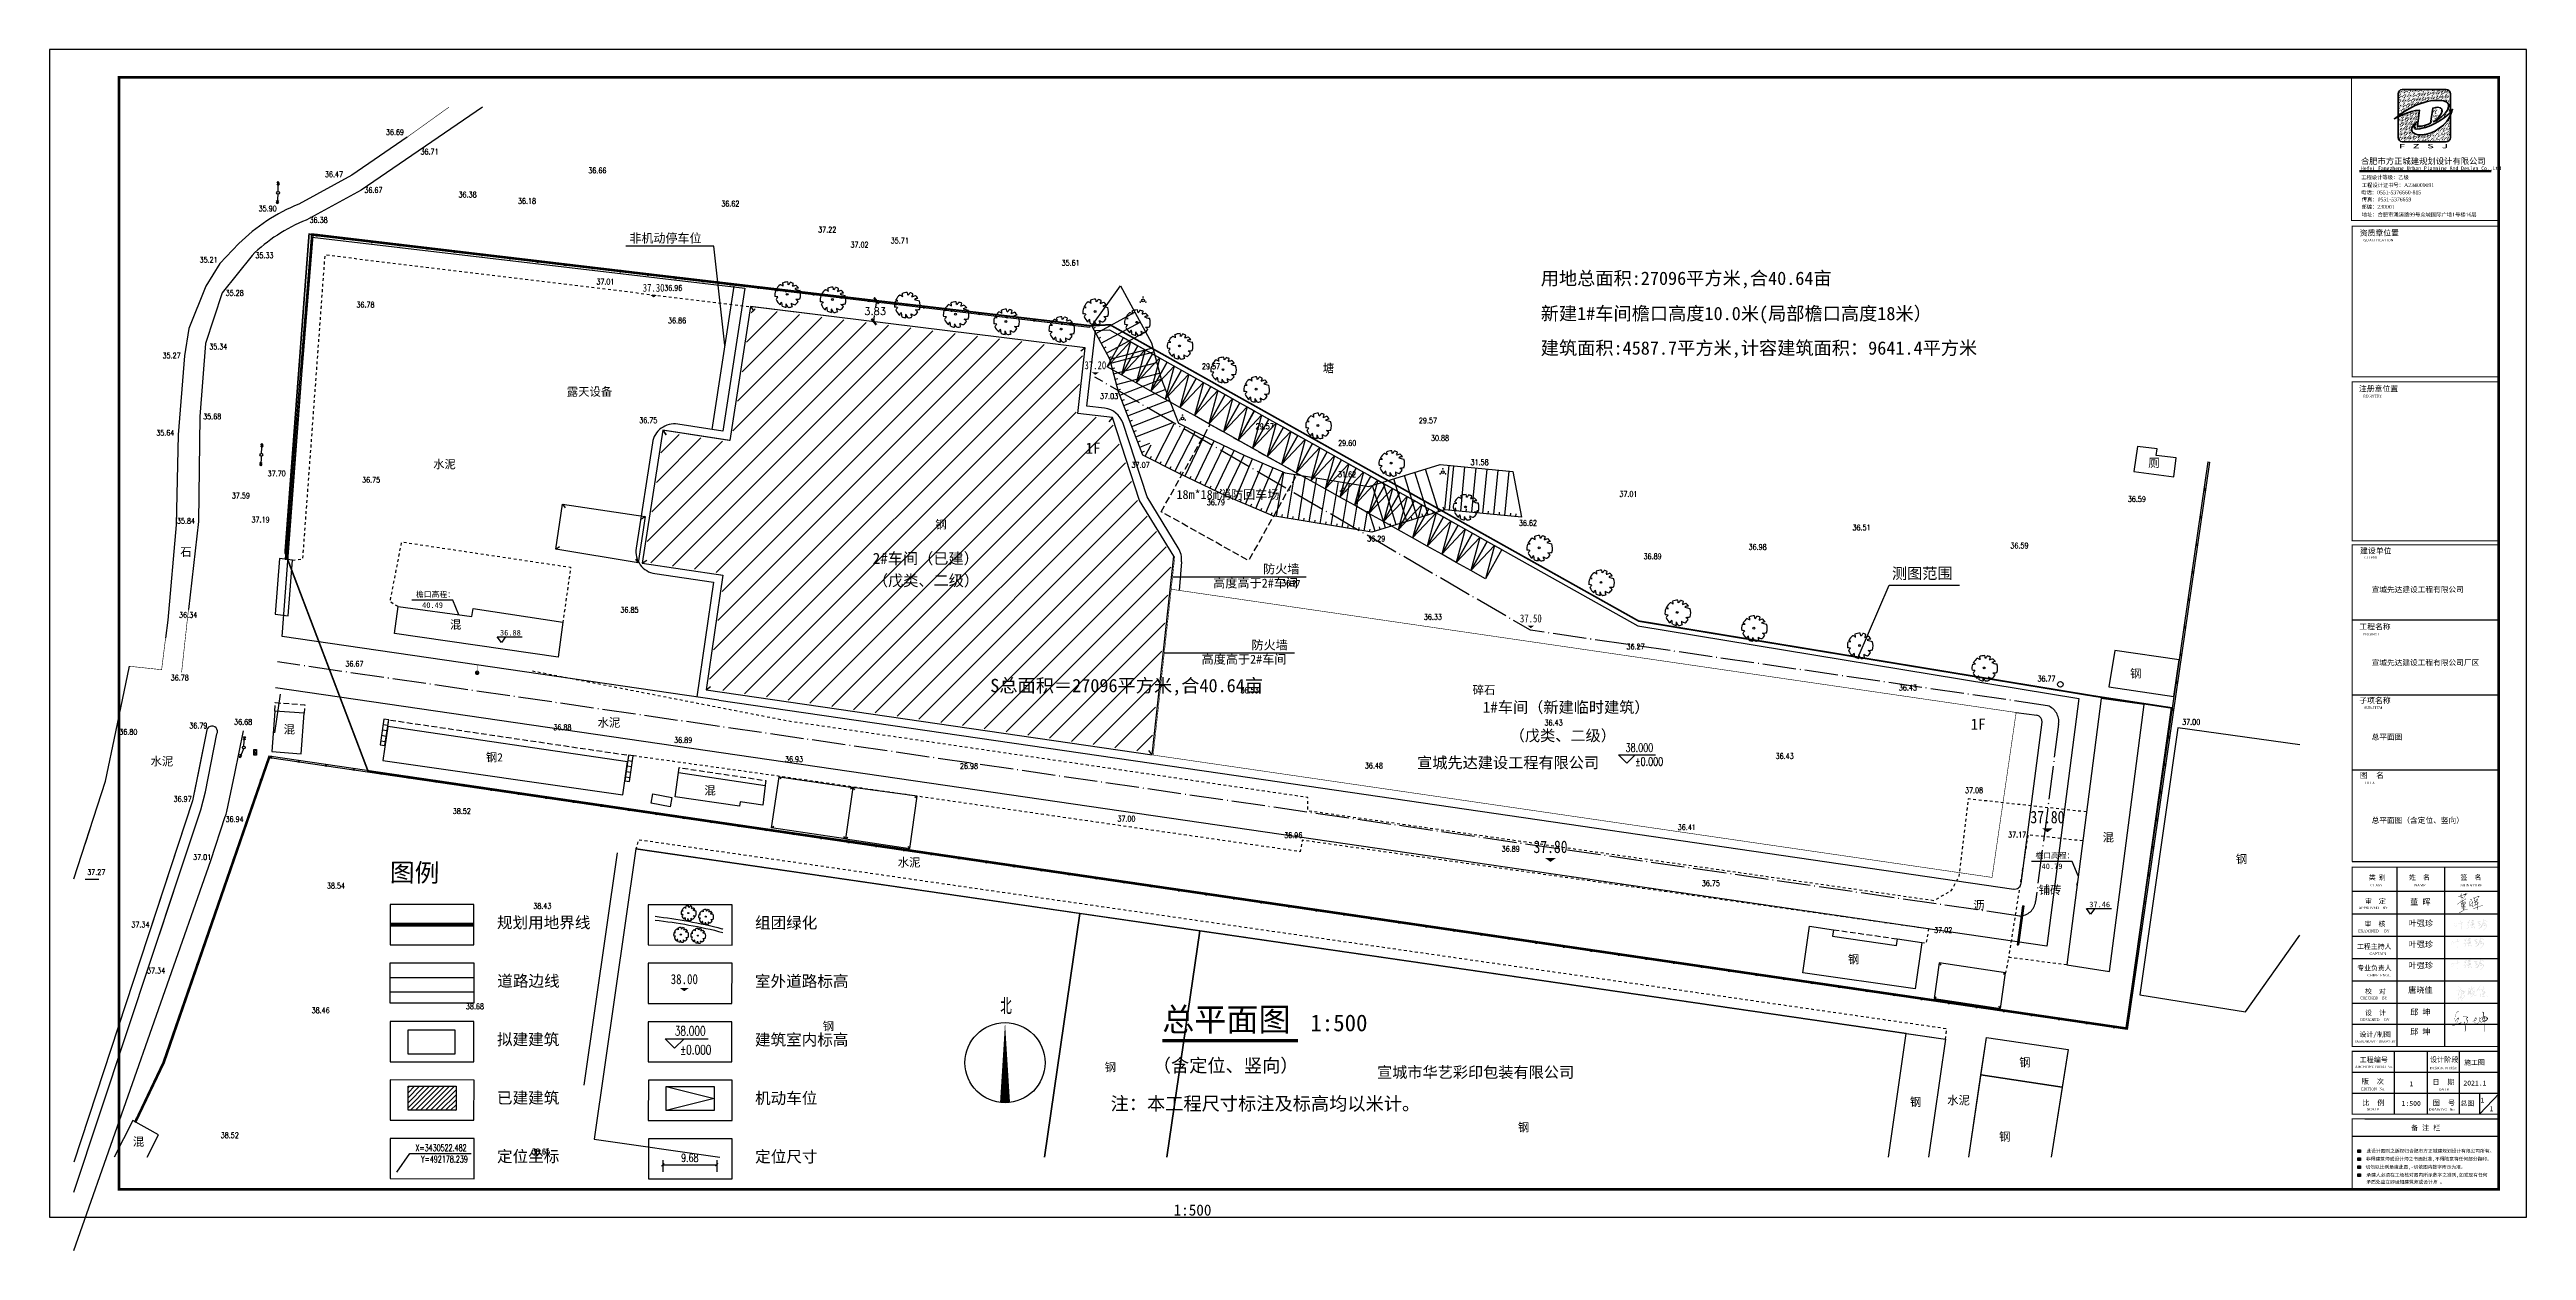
# Model space of a CAD drawing. Extents: x 40372685 to 40373131, y 3431137 to 3431353.
import ezdxf
from ezdxf.enums import TextEntityAlignment as Align

# ---------------------------------------------------------------- set-up
doc = ezdxf.new("R2010")
doc.units = 0
doc.header["$LTSCALE"] = 0.5
doc.header["$PDSIZE"] = -0.6
for name, pattern in [('10421', [2, 2, 1e-11]), ('1161', [1.6, 0, -1.6]), ('ACAD_ISO04W100', [30.5, 24, -3, 0.5, -3]), ('DASH', [0.35, 0.25, -0.1]), ('DASHDOT', [1, 0.5, -0.25, 0, -0.25]), ('DASHED2', [9.525, 6.35, -3.175]), ('DOTE', [2.42, 2, -0.2, 0.02, -0.2]), ('X2', [10, 8, -2]), ('X5', [3, 2, -1]), ('X6', [2, 1, -1])]:
    doc.linetypes.add(name, pattern=pattern)
doc.layers.get('0').update_dxf_attribs({"linetype": 'CONTINUOUS'})
doc.layers.get('Defpoints').update_dxf_attribs({"color": 1, "linetype": 'CONTINUOUS'})
for name, color, linetype in [('1', 140, 'CONTINUOUS'), ('99999', 7, 'CONTINUOUS'), ('COMPONENT', 7, 'CONTINUOUS'), ('D-GH', 1, 'DASHED2'), ('DIM_COOR', 3, 'CONTINUOUS'), ('DIM_ELEV', 3, 'CONTINUOUS'), ('DIM_LEAD', 3, 'CONTINUOUS'), ('DIM_SYMB', 3, 'CONTINUOUS'), ('DLDW', 11, 'CONTINUOUS'), ('DLSS', 4, 'CONTINUOUS'), ('DM-标高', 7, 'CONTINUOUS'), ('DMTZ', 3, 'CONTINUOUS'), ('GCD', 250, 'CONTINUOUS'), ('GXYZ', 7, 'CONTINUOUS'), ('HATCH', 254, 'CONTINUOUS'), ('JMD', 6, 'CONTINUOUS'), ('JZD', 1, 'CONTINUOUS'), ('JZP', 1, 'CONTINUOUS'), ('PUB_DIM', 3, 'CONTINUOUS'), ('PUB_TEXT', 7, 'CONTINUOUS'), ('PUB_TITLE', 4, 'CONTINUOUS'), ('PUB_WALL', 9, 'CONTINUOUS'), ('SXSS', 5, 'CONTINUOUS'), ('TK', 7, 'CONTINUOUS'), ('tree', 84, 'CONTINUOUS'), ('ZBTZ', 3, 'CONTINUOUS'), ('zj', 7, 'CONTINUOUS'), ('停车', 6, 'DASHDOT'), ('内部道路', 4, 'CONTINUOUS'), ('原道路', 7, 'CONTINUOUS'), ('图例', 7, 'CONTINUOUS'), ('外框线', 255, 'CONTINUOUS'), ('建筑', 2, 'CONTINUOUS'), ('建筑外', 2, 'CONTINUOUS')]:
    doc.layers.add(name, color=color, linetype=linetype)
doc.layers.add('ASSIST', color=7, linetype='CONTINUOUS', plot=False)
doc.styles.add('-黑体', font='simhei.ttf', dxfattribs={"width": 0.7})
doc.styles.add('_TCH_DIM', font='SIMPLEX', dxfattribs={"bigfont": 'GBCBIG'})
doc.styles.add('_TCH_DIM_T3', font='SIMPLEX', dxfattribs={"width": 0.705882, "bigfont": 'GBCBIG'})
doc.styles.add('DIMHT', font='', dxfattribs={"width": 0.8})
doc.styles.add('GHF', font='times.ttf')
doc.styles.add('HZ', font='rs.shx', dxfattribs={"width": 0.8, "bigfont": 'hztxt.shx'})
doc.styles.get("Standard").update_dxf_attribs({"font": 'rs.shx', "bigfont": 'hztxt.shx'})
doc.styles.add('STYLE1', font='simhei.ttf', dxfattribs={"width": 0.8})
doc.styles.add('仿宋', font='')
doc.styles.add('宋体', font='')
doc.styles.get('DIMHT').set_extended_font_data('SimSun')
doc.styles.get('仿宋').set_extended_font_data('NSimSun')
doc.styles.get('宋体').set_extended_font_data('SimSun')
doc.dimstyles.new('_TCH_ARCH_M_M&&1', dxfattribs={"dimtxt": 1.4875, "dimasz": 0.5, "dimexe": 1.25, "dimexo": 1.5, "dimgap": 0.5, "dimtad": 1, "dimzin": 0, "dimdsep": 46, "dimtxsty": '_TCH_DIM_T3', "dimblk": 'ARCHTICK', "dimcen": 0.09, "dimclrt": 7, "dimazin": 2, "dimtfac": 1, "dimtdec": 0, "dimtix": 1, "dimtmove": 2, "dimatfit": 3, "dimfxl": 1, "dimtolj": 1, "dimtzin": 0, "dimarcsym": 0})
doc.dimstyles.new('副本 (2) STANDARD', dxfattribs={"dimtxt": 1.3, "dimasz": 1, "dimexe": 0.18, "dimexo": 0.0625, "dimgap": 0.09, "dimtad": 0, "dimtih": 1, "dimtoh": 1, "dimzin": 0, "dimdsep": 46, "dimtxsty": 'Standard', "dimblk": 'ARCHTICK', "dimcen": 0.09, "dimadec": 0, "dimazin": 0, "dimtfac": 1, "dimtofl": 0, "dimtmove": 0, "dimatfit": 3, "dimfxl": 0.18, "dimtolj": 1, "dimtzin": 0, "dimarcsym": 0})

# ---------------------------------------------------------------- blocks, each defined once
blk = doc.blocks.new('_ArchTick')
at = {"color": 0, "linetype": 'ByBlock', "const_width": 0.4}
blk.add_lwpolyline([(-0.5, -0.5), (0.5, 0.5)], dxfattribs=at)
blk = doc.blocks.new('*D39')
at = {"color": 0, "linetype": 'Continuous', "lineweight": -2}
for p, q in [((40372833.92, 3431308.28), (40372833.8, 3431308.29)), ((40372833.98, 3431308.27), (40372833.85, 3431307.11)), ((40372833.47, 3431304.48), (40372833.36, 3431304.49)), ((40372833.54, 3431304.47), (40372833.67, 3431305.63))]:
    blk.add_line(p, q, dxfattribs=at)
at = {"layer": 'Defpoints', "color": 0, "linetype": 'Continuous'}
for p in [(40372833.98, 3431308.27, -38.76), (40372833.98, 3431308.27), (40372833.54, 3431304.47)]:
    blk.add_point(p, dxfattribs=at)
at = {"color": 0, "linetype": 'Continuous', "lineweight": -2}
for p, rotation in [((40372833.98, 3431308.27), 83.31568969721653), ((40372833.54, 3431304.47), 263.3156896972165)]:
    blk.add_blockref('_ArchTick', p, dxfattribs=dict(at, rotation=rotation))
at = {"color": 0, "linetype": 'Continuous', "insert": (40372833.76, 3431306.37), "char_height": 1.3, "attachment_point": 5}
blk.add_mtext('\\A1;3.83', dxfattribs=at)
blk = doc.blocks.new('dfghfg')
at = {"layer": 'tree', "linetype": 'ByBlock'}
for p, q in [((509406.27, 3423593.02), (509406.62, 3423593.06)), ((509406.62, 3423593.06), (509406.36, 3423593.2)), ((509406.36, 3423593.2), (509406.36, 3423593.2))]:
    blk.add_line(p, q, dxfattribs=at)
blk.add_circle((509407.71, 3423592.55), 0.115, dxfattribs=at)
for centre, radius, start, end in [((509407.79, 3423592.49), 1.58, 126.0751, 153.6245), ((509406.75, 3423593.1), 0.673, 48.5203, 80.5151), ((509407.79, 3423592.49), 1.6, 89.3321, 114.3856), ((509406.84, 3423593.68), 0.39, 343.6555, 39.76), ((509407.29, 3423593.83), 0.579, 352.0775, 26.6129), ((509407.56, 3423594.25), 0.606, 304.1868, 338.5411), ((509407.79, 3423592.49), 1.59, 62.8767, 77.7021), ((509408.05, 3423593.91), 0.461, 315.8454, 359.7651), ((509407.08, 3423598.27), 4.9, 285.4397, 290.7099), ((509409.05, 3423592.61), 0.701, 83.5323, 121.6544), ((509407.79, 3423592.49), 1.57, 31.4098, 49.4753), ((509407.79, 3423592.49), 1.61, 160.8426, 187.275), ((509405.98, 3423589.66), 2.64, 77.3728, 85.4649), ((509407.8, 3423590.98), 1.76, 134.7782, 147.3315), ((509407.79, 3423592.49), 1.57, 200.8103, 231.4392), ((509407.06, 3423591.29), 0.262, 97.741, 188.8108), ((509403.76, 3423590.92), 3.32, 2.9465, 10.9238), ((509407.79, 3423592.49), 1.57, 243.1498, 261.8356), ((509408.19, 3423591.15), 0.661, 160.6008, 199.3992), ((509408.11, 3423591.41), 0.534, 186.1911, 248.4952), ((509407.79, 3423592.49), 1.58, 274.7236, 290.3277), ((509408.7, 3423591.35), 0.49, 170.6314, 220.6278), ((509408.79, 3423592.13), 0.9, 230.4582, 263.1093), ((509410.69, 3423598.75), 5.9, 250.0865, 256.3451), ((509407.79, 3423592.49), 1.54, 305.394, 326.2464), ((509408.89, 3423593.88), 1.97, 266.7455, 282.0146), ((509407.81, 3423590.59), 1.64, 39.6536, 53.993), ((509407.79, 3423592.49), 1.6, 340.3307, 19.43)]:
    blk.add_arc(centre, radius, start, end, dxfattribs=at)
blk = doc.blocks.new('室外标高')
at = {"color": 0, "linetype": 'Continuous'}
blk.add_solid([(-0.38, 0.28), (0.38, 0.28), (0, 0)], dxfattribs=at)
at = {"color": 0, "linetype": 'Continuous', "style": 'DIMHT', "width": 0.8}
blk.add_attdef('标高', text='', height=1, dxfattribs=at).set_placement((0, 0.64), align=Align.CENTER)
blk = doc.blocks.new('fgfg')
at = {"layer": '停车', "color": 41, "linetype": 'Continuous'}
for points in [[(492780.17, 3430359.73), (492783.17, 3430359.73), (492783.17, 3430353.73), (492780.17, 3430353.73), (492780.17, 3430359.73)], [(492780.17, 3430353.73), (492781.67, 3430359.73), (492783.17, 3430353.73)], [(492783.17, 3430359.73), (492786.17, 3430359.73), (492786.17, 3430353.73), (492783.17, 3430353.73), (492783.17, 3430359.73)], [(492783.17, 3430353.73), (492784.67, 3430359.73), (492786.17, 3430353.73)], [(492786.17, 3430359.73), (492789.17, 3430359.73), (492789.17, 3430353.73), (492786.17, 3430353.73), (492786.17, 3430359.73)], [(492786.17, 3430353.73), (492787.67, 3430359.73), (492789.17, 3430353.73)], [(492789.17, 3430359.73), (492792.17, 3430359.73), (492792.17, 3430353.73), (492789.17, 3430353.73), (492789.17, 3430359.73)], [(492789.17, 3430353.73), (492790.67, 3430359.73), (492792.17, 3430353.73)], [(492792.17, 3430359.73), (492795.17, 3430359.73), (492795.17, 3430353.73), (492792.17, 3430353.73), (492792.17, 3430359.73)], [(492792.17, 3430353.73), (492793.67, 3430359.73), (492795.17, 3430353.73)], [(492795.17, 3430359.73), (492798.17, 3430359.73), (492798.17, 3430353.73), (492795.17, 3430353.73), (492795.17, 3430359.73)], [(492795.17, 3430353.73), (492796.67, 3430359.73), (492798.17, 3430353.73)], [(492798.17, 3430359.73), (492801.17, 3430359.73), (492801.17, 3430353.73), (492798.17, 3430353.73), (492798.17, 3430359.73)], [(492798.17, 3430353.73), (492799.67, 3430359.73), (492801.17, 3430353.73)], [(492801.17, 3430359.73), (492804.17, 3430359.73), (492804.17, 3430353.73), (492801.17, 3430353.73), (492801.17, 3430359.73)], [(492801.17, 3430353.73), (492802.67, 3430359.73), (492804.17, 3430353.73)], [(492804.17, 3430359.73), (492807.17, 3430359.73), (492807.17, 3430353.73), (492804.17, 3430353.73), (492804.17, 3430359.73)], [(492804.17, 3430353.73), (492805.67, 3430359.73), (492807.17, 3430353.73)], [(492807.17, 3430359.73), (492810.17, 3430359.73), (492810.17, 3430353.73), (492807.17, 3430353.73), (492807.17, 3430359.73)], [(492807.17, 3430353.73), (492808.67, 3430359.73), (492810.17, 3430353.73)]]:
    blk.add_lwpolyline(points, dxfattribs=at)
blk = doc.blocks.new('*D40')
at = {"layer": 'Defpoints', "color": 0, "linetype": 'Continuous'}
for p in [(40372795.58, 3431155.16), (40372805.26, 3431155.16), (40372805.26, 3431152.85)]:
    blk.add_point(p, dxfattribs=at)
at = {"layer": 'PUB_DIM', "color": 0, "linetype": 'Continuous', "lineweight": -2}
for p, q in [((40372795.58, 3431153.66), (40372795.58, 3431151.6)), ((40372795.58, 3431152.85), (40372805.26, 3431152.85)), ((40372805.26, 3431153.66), (40372805.26, 3431151.6))]:
    blk.add_line(p, q, dxfattribs=at)
at = {"layer": 'PUB_DIM', "color": 0, "linetype": 'Continuous', "lineweight": -2, "xscale": 0.5, "yscale": 0.5, "zscale": 0.5, "rotation": 180}
blk.add_blockref('_ArchTick', (40372795.58, 3431152.85), dxfattribs=at)
at = {"layer": 'PUB_DIM', "color": 0, "linetype": 'Continuous', "lineweight": -2, "xscale": 0.5, "yscale": 0.5, "zscale": 0.5}
blk.add_blockref('_ArchTick', (40372805.26, 3431152.85), dxfattribs=at)
at = {"layer": 'PUB_DIM', "color": 7, "linetype": 'Continuous', "insert": (40372800.42, 3431154.1), "char_height": 1.488, "attachment_point": 5, "style": '_TCH_DIM_T3'}
blk.add_mtext('\\A1;9.68', dxfattribs=at)
blk = doc.blocks.new('*U45')
at = {"layer": 'PUB_TEXT', "style": 'STYLE1'}
blk.add_text('备 注 栏', height=180, dxfattribs=at).set_placement((503976, -819747))
blk = doc.blocks.new('gc017')
at = {"const_width": 0.8}
blk.add_lwpolyline([(0.4, 0, 0.198912), (0.28, 0.28, 0.198912), (0, 0.4, 0.198912), (-0.28, 0.28, 0.198912), (-0.4, 0, 0.198912), (-0.28, -0.28, 0.198912), (0, -0.4, 0.198912), (0.28, -0.28, 0.198912)], format="xyb", close=True, dxfattribs=at)
at = {"const_width": 0.2}
blk.add_lwpolyline([(0, 2.8), (0, 0.4)], dxfattribs=at)
blk = doc.blocks.new('GC0000')
at = {"linetype": 'Continuous'}
blk.add_point((0, 0), dxfattribs=at)
blk = doc.blocks.new('GC200')
blk = doc.blocks.new('gcbj0114')
at = {"linetype": 'Continuous'}
blk.add_circle((0, 0), 1, dxfattribs=at)
blk = doc.blocks.new('gc234')
at = {"linetype": 'Continuous'}
for p, q in [((-0.5, 0), (-0.5, 2)), ((-0.5, 2), (0.5, 2)), ((0.5, 0), (-0.5, 0)), ((0.35, 1.75), (-0.35, 1.25)), ((-0.35, 1.25), (0.35, 0.75)), ((0.35, 0.75), (-0.35, 0.25)), ((0.5, 2), (0.5, 0))]:
    blk.add_line(p, q, dxfattribs=at)
blk = doc.blocks.new('gc013a')
at = {"linetype": 'Continuous'}
blk.add_line((0.5, 0), (4, 0), dxfattribs=at)
at = {"linetype": 'Continuous', "flags": 128}
for points in [[(2.77, 0.35), (3.38, 0), (2.77, -0.35)], [(3.39, 0.35), (4, 0), (3.39, -0.35)]]:
    blk.add_lwpolyline(points, dxfattribs=at)
blk = doc.blocks.new('gc170')
at = {"linetype": 'Continuous'}
blk.add_circle((0, 0), 0.5, dxfattribs=at)
blk = doc.blocks.new('gc254')
at = {"const_width": 0.3}
for points in [[(-0.15, 1.2, 1), (0.15, 1.2, 1)], [(-1.15, -0.6, 1), (-0.85, -0.6, 1)], [(0.85, -0.6, 1), (1.15, -0.6, 1)]]:
    blk.add_lwpolyline(points, format="xyb", close=True, dxfattribs=at)
blk.add_circle((0, 0), 0.5)
blk = doc.blocks.new('gc002')
at = {"color": 250}
for p, q in [((0.5, 0.5), (-0.5, 0.5)), ((-0.5, 0.5), (-0.5, -0.5)), ((0.5, -0.5), (0.5, 0.5)), ((-0.5, -0.5), (0.5, -0.5))]:
    blk.add_line(p, q, dxfattribs=at)
at = {"color": 250, "linetype": 'Continuous'}
for points in [[(0, 0), (0.5, 0.5), (-0.5, 0.5)], [(0, 0), (-0.5, 0.5), (-0.5, -0.5)], [(0, 0), (-0.5, -0.5), (0.5, -0.5)], [(0, 0), (0.5, -0.5), (0.5, 0.5)]]:
    blk.add_solid(points, dxfattribs=at)
blk = doc.blocks.new('tyrgefrgh')
at = {"color": 251, "linetype": 'Continuous', "flags": 128}
for points in [[(40373244.33, 3431554.91), (40373249.91, 3431567.88), (40373262.55, 3431567.88)], [(40373283.91, 3431515.56), (40373282.85, 3431518.17), (40373275.49, 3431518.17)]]:
    blk.add_lwpolyline(points, dxfattribs=at)
at = {"color": 251, "linetype": 'Continuous', "elevation": -38.76, "flags": 128}
blk.add_lwpolyline([(40372992.63, 3431562.53), (40372991.57, 3431565.14), (40372984.21, 3431565.14)], dxfattribs=at)
at = {"layer": 'ASSIST', "color": 251, "linetype": 'Continuous', "flags": 128}
blk.add_lwpolyline([(40373183.79, 3431580.1), (40373169.98, 3431581.43), (40373156.86, 3431577.37), (40373139.04, 3431580.34), (40373130.7, 3431583.86), (40373122.19, 3431587.93), (40373115.69, 3431591.26), (40373111.27, 3431602.65), (40373109.73, 3431608.48), (40373106.48, 3431614.49), (40373111.66, 3431621.72), (40373117.23, 3431611.46), (40373118.9, 3431605.13), (40373122.06, 3431597), (40373125.74, 3431595.11), (40373133.99, 3431591.17), (40373141.28, 3431588.08), (40373156.3, 3431585.58), (40373169.15, 3431589.56), (40373182.25, 3431588.3)], close=True, dxfattribs=at)
at = {"layer": 'ASSIST', "color": 251, "linetype": 'Continuous', "elevation": -38.76, "flags": 128}
for points in [[(40372979.36, 3431539.03), (40372980.04, 3431543.63), (40372979.17, 3431543.75), (40372978.5, 3431539.16)], [(40373023.35, 3431532.55), (40373024.03, 3431537.15), (40373023.17, 3431537.27), (40373022.49, 3431532.68)]]:
    blk.add_lwpolyline(points, close=True, dxfattribs=at)
at = {"layer": 'DLDW', "color": 251, "linetype": 'Continuous', "elevation": -38.76, "flags": 128}
for points in [[(40373294.56, 3431592.78), (40373293.92, 3431588.31), (40373301.11, 3431587.32), (40373301.51, 3431590.76), (40373297.95, 3431591.18), (40373298.09, 3431592.4)], [(40373027.57, 3431530.34), (40373030.97, 3431529.68), (40373030.64, 3431527.99), (40373027.25, 3431528.65)]]:
    blk.add_lwpolyline(points, close=True, dxfattribs=at)
at = {"layer": 'DLSS', "color": 251, "linetype": 'X2', "const_width": 0.1, "flags": 128}
blk.add_lwpolyline([(40372996.89, 3431653.84), (40372975.06, 3431638.92), (40372965.2, 3431633.53, 0.098854), (40372955.45, 3431627.17), (40372950.11, 3431620.41), (40372947.09, 3431611.33), (40372946.06, 3431598.2), (40372945.81, 3431579.32), (40372943.8, 3431561.5), (40372942.79, 3431552.19)], format="xyb", dxfattribs=at)
at = {"layer": 'DLSS', "color": 251, "linetype": 'Continuous', "const_width": 0.1, "flags": 128}
for points in [[(40372990.88, 3431653.84), (40372983.09, 3431648.25)], [(40372925.43, 3431521.27), (40372926.34, 3431524.06), (40372929.1, 3431532.62), (40372930.97, 3431541.47), (40372933.41, 3431553.27), (40372939.21, 3431552.65)], [(40372940.78, 3431497.62), (40372948.04, 3431518.3), (40372948.04, 3431518.3), (40372950.8, 3431526.68), (40372952.38, 3431533.97), (40372953.94, 3431541.63)]]:
    blk.add_lwpolyline(points, dxfattribs=at)
blk.add_lwpolyline([(40372983.36, 3431648.43), (40372973.4, 3431641.63), (40372963.85, 3431636.4, 0.098955), (40372953.09, 3431629.29), (40372949.64, 3431625.7), (40372947.17, 3431621.66), (40372944.11, 3431614), (40372943.3, 3431609.08), (40372942.16, 3431594.87), (40372941.79, 3431578.72), (40372940.3, 3431561.54), (40372939.19, 3431552.61)], format="xyb", dxfattribs=at)
at = {"layer": 'DLSS', "color": 251, "linetype": 'X6', "elevation": -38.76, "flags": 128}
for points in [[(40372962.73, 3431572.37), (40372964.59, 3431572.57), (40372968.6, 3431627.28), (40373045.09, 3431617.95)], [(40372981.72, 3431564.04), (40372980.28, 3431564.84), (40372982.38, 3431575.63), (40373012.76, 3431571.08), (40373011.37, 3431561.23)], [(40373285.4, 3431527.07), (40373264.11, 3431529.41), (40373262.44, 3431515.48), (40373261.01, 3431512.85), (40373257.93, 3431511.1), (40373145.33, 3431527.26), (40373145.38, 3431529.65), (40373051.85, 3431543.4), (40373005.4, 3431552.48)], [(40373255.78, 3431503.61), (40373256.63, 3431503.49), (40373257.07, 3431506.02), (40373144.34, 3431521.98), (40373143.99, 3431519.92), (40373050.06, 3431533.51), (40373024.03, 3431537.15)], [(40373281.84, 3431499.55), (40373271.38, 3431500.91), (40373270.85, 3431498.13)]]:
    blk.add_lwpolyline(points, dxfattribs=at)
at = {"layer": 'DLSS', "color": 251, "linetype": 'X6', "flags": 128}
for points in [[(40373260.05, 3431486.19), (40373260.26, 3431488.05), (40373024.93, 3431522.04), (40373024.5, 3431520.44)], [(40373284.72, 3431521.85), (40373274.87, 3431522.95), (40373271.38, 3431500.91)]]:
    blk.add_lwpolyline(points, dxfattribs=at)
at = {"layer": 'DMTZ', "color": 251, "linetype": 'Continuous'}
for p, q in [((40373107.22, 3431613.13), (40373114.26, 3431616.94)), ((40373106.74, 3431614.01), (40373107.18, 3431614.25)), ((40373107.69, 3431612.25), (40373108.13, 3431612.49)), ((40373108.17, 3431611.37), (40373115.21, 3431615.18)), ((40373109.12, 3431609.61), (40373116.16, 3431613.42)), ((40373108.64, 3431610.49), (40373109.08, 3431610.73)), ((40373109.59, 3431608.73), (40373110.03, 3431608.97)), ((40373109.73, 3431608.48), (40373117.48, 3431610.53)), ((40373109.91, 3431607.79), (40373117.66, 3431609.84)), ((40373110.17, 3431606.83), (40373110.65, 3431606.95)), ((40373110.42, 3431605.86), (40373118.17, 3431607.91)), ((40373110.68, 3431604.89), (40373111.16, 3431605.02)), ((40373110.94, 3431603.93), (40373118.68, 3431605.97)), ((40373111.19, 3431602.96), (40373111.68, 3431603.09)), ((40373111.52, 3431602.02), (40373118.99, 3431604.91)), ((40373112.24, 3431600.15), (40373119.71, 3431603.04)), ((40373111.88, 3431601.08), (40373112.35, 3431601.26)), ((40373112.6, 3431599.22), (40373113.07, 3431599.4)), ((40373112.96, 3431598.29), (40373120.44, 3431601.18)), ((40373113.33, 3431597.35), (40373113.79, 3431597.53)), ((40373113.69, 3431596.42), (40373121.16, 3431599.32)), ((40373114.05, 3431595.49), (40373114.51, 3431595.67)), ((40373114.41, 3431594.56), (40373121.09, 3431597.14)), ((40373114.77, 3431593.62), (40373115.24, 3431593.8)), ((40373115.13, 3431592.69), (40373116.92, 3431593.38)), ((40373116.1, 3431591.05), (40373117.16, 3431593.12)), ((40373117.88, 3431590.13), (40373121.33, 3431596.88)), ((40373119.66, 3431589.22), (40373123.31, 3431596.36)), ((40373121.44, 3431588.31), (40373125.09, 3431595.45)), ((40373123.23, 3431587.43), (40373126.69, 3431594.66)), ((40373125.04, 3431586.57), (40373128.49, 3431593.8)), ((40373115.49, 3431591.76), (40373115.96, 3431591.94)), ((40373116.99, 3431590.59), (40373117.22, 3431591.04)), ((40373118.77, 3431589.68), (40373119, 3431590.12)), ((40373120.55, 3431588.77), (40373120.78, 3431589.21)), ((40373126.84, 3431585.7), (40373130.3, 3431592.93)), ((40373128.65, 3431584.84), (40373132.1, 3431592.07)), ((40373130.45, 3431583.98), (40373133.91, 3431591.21)), ((40373132.29, 3431583.19), (40373135.41, 3431590.57)), ((40373134.13, 3431582.41), (40373137.25, 3431589.79)), ((40373135.97, 3431581.63), (40373139.09, 3431589.01)), ((40373168.9, 3431581.1), (40373166.53, 3431588.75)), ((40373169.98, 3431581.43), (40373170.75, 3431589.41)), ((40373170.85, 3431581.35), (40373171.62, 3431589.33)), ((40373172.84, 3431581.16), (40373173.61, 3431589.13)), ((40373174.83, 3431580.97), (40373175.6, 3431588.94)), ((40373176.82, 3431580.77), (40373177.59, 3431588.75)), ((40373178.81, 3431580.58), (40373179.58, 3431588.56)), ((40373122.33, 3431587.86), (40373122.55, 3431588.31)), ((40373124.14, 3431587), (40373124.35, 3431587.45)), ((40373125.94, 3431586.14), (40373126.16, 3431586.59)), ((40373127.75, 3431585.27), (40373127.96, 3431585.72)), ((40373129.55, 3431584.41), (40373129.77, 3431584.86)), ((40373131.37, 3431583.58), (40373131.56, 3431584.04)), ((40373137.82, 3431580.85), (40373140.94, 3431588.23)), ((40373139.7, 3431580.22), (40373141.03, 3431588.19)), ((40373141.67, 3431579.9), (40373142.99, 3431587.8)), ((40373143.65, 3431579.57), (40373144.96, 3431587.47)), ((40373145.62, 3431579.24), (40373146.94, 3431587.14)), ((40373147.59, 3431578.91), (40373148.91, 3431586.81)), ((40373149.57, 3431578.58), (40373150.88, 3431586.49)), ((40373151.54, 3431578.25), (40373152.85, 3431586.16)), ((40373153.51, 3431577.93), (40373154.83, 3431585.83)), ((40373159.35, 3431578.14), (40373156.98, 3431585.79)), ((40373161.26, 3431578.73), (40373158.89, 3431586.39)), ((40373163.17, 3431579.32), (40373160.8, 3431586.98)), ((40373165.08, 3431579.92), (40373162.71, 3431587.57)), ((40373166.99, 3431580.51), (40373164.62, 3431588.16)), ((40373180.8, 3431580.39), (40373181.57, 3431588.36)), ((40373133.21, 3431582.8), (40373133.4, 3431583.26)), ((40373135.05, 3431582.02), (40373135.25, 3431582.48)), ((40373136.89, 3431581.24), (40373137.09, 3431581.7)), ((40373138.74, 3431580.46), (40373138.93, 3431580.92)), ((40373140.69, 3431580.06), (40373140.77, 3431580.55)), ((40373142.66, 3431579.73), (40373142.74, 3431580.23)), ((40373144.63, 3431579.4), (40373144.72, 3431579.9)), ((40373155.48, 3431577.6), (40373156.08, 3431581.17)), ((40373157.44, 3431577.55), (40373156.31, 3431581.19)), ((40373164.12, 3431579.62), (40373163.98, 3431580.1)), ((40373166.03, 3431580.21), (40373165.89, 3431580.69)), ((40373167.95, 3431580.8), (40373167.8, 3431581.28)), ((40373169.86, 3431581.4), (40373169.71, 3431581.87)), ((40373171.84, 3431581.25), (40373171.89, 3431581.75)), ((40373173.83, 3431581.06), (40373173.88, 3431581.56)), ((40373175.82, 3431580.87), (40373175.87, 3431581.37)), ((40373177.81, 3431580.68), (40373177.86, 3431581.17)), ((40373179.8, 3431580.48), (40373179.85, 3431580.98)), ((40373181.79, 3431580.29), (40373181.84, 3431580.79)), ((40373182.79, 3431580.2), (40373182.84, 3431580.69)), ((40373146.61, 3431579.08), (40373146.69, 3431579.57)), ((40373148.58, 3431578.75), (40373148.66, 3431579.24)), ((40373150.55, 3431578.42), (40373150.63, 3431578.91)), ((40373152.52, 3431578.09), (40373152.61, 3431578.58)), ((40373154.5, 3431577.76), (40373154.58, 3431578.25)), ((40373156.47, 3431577.43), (40373156.55, 3431577.93)), ((40373158.39, 3431577.84), (40373158.25, 3431578.32)), ((40373160.3, 3431578.44), (40373160.16, 3431578.91)), ((40373162.21, 3431579.03), (40373162.07, 3431579.51))]:
    blk.add_line(p, q, dxfattribs=at)
blk.add_lwpolyline([(40373183.79, 3431580.1), (40373169.98, 3431581.43), (40373156.86, 3431577.37), (40373139.04, 3431580.34), (40373130.7, 3431583.86), (40373122.19, 3431587.93), (40373115.69, 3431591.26), (40373111.27, 3431602.65), (40373109.73, 3431608.48), (40373106.48, 3431614.49)], dxfattribs=at)
at = {"layer": 'JMD', "color": 251, "linetype": 'Continuous'}
for p, q in [((40373045.09, 3431617.95), (40373045.7, 3431617.15)), ((40373106.12, 3431614.46), (40373106.09, 3431614.21)), ((40373106.12, 3431614.46), (40373106.09, 3431614.21)), ((40373105.28, 3431610.57), (40373104.5, 3431609.95)), ((40373110.19, 3431598), (40373109.55, 3431597.23)), ((40373029.32, 3431595.71), (40373029.91, 3431594.9)), ((40373307.25, 3431590.01), (40373307.5, 3431589.98)), ((40373307.25, 3431590.01), (40373307.5, 3431589.98)), ((40373011.3, 3431582.44), (40373011.78, 3431581.79)), ((40373026.14, 3431580.21), (40373025.49, 3431579.74)), ((40372961.39, 3431572.54), (40372961.63, 3431572.52)), ((40372961.39, 3431572.54), (40372961.63, 3431572.52)), ((40373010.09, 3431574.34), (40373010.73, 3431574.81)), ((40373024.41, 3431572.54, 37.73), (40373024.89, 3431571.9, 37.73)), ((40373025.64, 3431571.79), (40373026.44, 3431572.38)), ((40373037.13, 3431549.03), (40373037.93, 3431549.62)), ((40372979.17, 3431543.75, -38.76), (40372978.5, 3431539.16, -38.76)), ((40372979.45, 3431539.67, -38.76), (40372978.59, 3431539.8, -38.76)), ((40372979.6, 3431540.66, -38.76), (40372978.74, 3431540.79, -38.76)), ((40372979.75, 3431541.65, -38.76), (40372978.88, 3431541.77, -38.76)), ((40372979.89, 3431542.64, -38.76), (40372979.03, 3431542.76, -38.76)), ((40372980.04, 3431543.63, -38.76), (40372979.17, 3431543.75, -38.76)), ((40372979.36, 3431539.03, -38.76), (40372980.04, 3431543.63, -38.76)), ((40373023.17, 3431537.27, -38.76), (40373022.49, 3431532.68, -38.76)), ((40373023.74, 3431535.17, -38.76), (40373022.88, 3431535.29, -38.76)), ((40373023.89, 3431536.16, -38.76), (40373023.02, 3431536.28, -38.76)), ((40373024.03, 3431537.15, -38.76), (40373023.17, 3431537.27, -38.76)), ((40373023.35, 3431532.55, -38.76), (40373024.03, 3431537.15, -38.76)), ((40373117.34, 3431537.33), (40373116.73, 3431538.12)), ((40373023.45, 3431533.19, -38.76), (40373022.58, 3431533.32, -38.76)), ((40373023.59, 3431534.18, -38.76), (40373022.73, 3431534.3, -38.76)), ((40373050.25, 3431533.4), (40373050.55, 3431533)), ((40373063.49, 3431531.46), (40373063.09, 3431531.16)), ((40373063.49, 3431531.46), (40373063.79, 3431531.06)), ((40373075.08, 3431529.88), (40373074.68, 3431529.58)), ((40373048.9, 3431524.18), (40373049.3, 3431524.48)), ((40373062.19, 3431522.23), (40373061.89, 3431522.63)), ((40373062.19, 3431522.23), (40373062.59, 3431522.53)), ((40373073.76, 3431520.47), (40373073.46, 3431520.87)), ((40373273.9, 3431510.2), (40373274.15, 3431510.17)), ((40373258.92, 3431499.92), (40373259.21, 3431499.52)), ((40373272.94, 3431503.17), (40373273.19, 3431503.14)), ((40373270.85, 3431498.13), (40373270.45, 3431497.83)), ((40373257.98, 3431493.51), (40373258.38, 3431493.81)), ((40373269.92, 3431491.72), (40373269.62, 3431492.12)), ((40372934.35, 3431471.39), (40372934.57, 3431471.28)), ((40372934.35, 3431471.39), (40372934.57, 3431471.28))]:
    blk.add_line(p, q, dxfattribs=at)
at = {"layer": 'JMD', "color": 251, "linetype": 'Continuous', "flags": 128}
for points in [[(40373106.12, 3431614.46), (40372966.18, 3431631.02), (40372961.39, 3431572.54)], [(40373106.12, 3431614.46), (40372966.18, 3431631.02), (40372961.39, 3431572.54)], [(40373106.09, 3431614.21), (40372966.41, 3431630.74), (40372961.63, 3431572.52)], [(40373106.09, 3431614.21), (40372966.41, 3431630.74), (40372961.63, 3431572.52)], [(40373307.25, 3431590.01), (40373292.48, 3431488.21), (40372958.45, 3431537.1), (40372939.41, 3431482.03), (40372934.35, 3431471.39)], [(40373307.25, 3431590.01), (40373292.48, 3431488.21), (40372958.45, 3431537.1), (40372939.41, 3431482.03), (40372934.35, 3431471.39)], [(40373307.5, 3431589.98), (40373292.69, 3431487.93), (40372958.61, 3431536.82), (40372939.64, 3431481.94), (40372934.57, 3431471.28)], [(40373307.5, 3431589.98), (40373292.69, 3431487.93), (40372958.61, 3431536.82), (40372939.64, 3431481.94), (40372934.57, 3431471.28)], [(40373249.76, 3431464.95), (40373252.94, 3431487.22), (40373260.05, 3431486.19), (40373256.96, 3431464.95)]]:
    blk.add_lwpolyline(points, dxfattribs=at)
for points in [[(40373045.09, 3431617.95), (40373041.38, 3431593.85), (40373029.32, 3431595.71), (40373025.64, 3431571.79), (40373040.14, 3431569.67), (40373037.13, 3431549.03), (40373117.34, 3431537.33), (40373121.23, 3431573.06), (40373115.05, 3431583.11), (40373110.19, 3431598), (40373103.97, 3431598.75), (40373105.28, 3431610.57)], [(40373063.49, 3431531.46), (40373062.19, 3431522.23), (40373073.76, 3431520.47), (40373075.08, 3431529.88)]]:
    blk.add_lwpolyline(points, close=True, dxfattribs=at)
for points, elevation in [([(40373024.89, 3431571.9), (40373010.09, 3431574.34), (40373011.3, 3431582.44), (40373026.14, 3431580.21), (40373024.89, 3431571.9)], 37.73), ([(40372960.37, 3431572.67), (40372959.6, 3431562.64), (40372961.96, 3431562.34), (40372962.73, 3431572.37)], -38.76), ([(40373010.52, 3431554.92), (40372981.07, 3431559.19), (40372981.72, 3431564.04), (40372994.99, 3431562.2), (40372995.2, 3431563.67), (40373011.37, 3431561.23)], -38.76), ([(40373302.09, 3431554.4), (40373290.5, 3431556.08), (40373289.44, 3431549.54), (40373301.13, 3431547.85)], 38.17), ([(40372964.82, 3431544.82), (40372959.54, 3431545.22), (40372958.99, 3431537.93), (40372964.27, 3431537.53)], -38.76), ([(40373288.04, 3431547.46), (40373281.84, 3431499.55), (40373289.56, 3431498.37), (40373295.75, 3431546.37)], -38.76), ([(40372979.86, 3431542.44), (40372978.96, 3431536.3), (40373022.12, 3431530.17), (40373022.99, 3431536.09)], -38.76), ([(40373047.75, 3431531.81), (40373047.32, 3431528.31), (40373043.27, 3431528.9), (40373043.15, 3431528.08), (40373031.54, 3431529.77), (40373032.17, 3431534.14)], -38.76), ([(40373050.25, 3431533.4), (40373063.49, 3431531.46), (40373062.19, 3431522.23), (40373048.9, 3431524.18)], 0.38), ([(40373075.08, 3431529.88), (40373063.49, 3431531.46), (40373062.19, 3431522.23), (40373073.76, 3431520.47)], -38.76), ([(40373235.58, 3431506.5), (40373239.91, 3431505.89), (40373239.74, 3431504.7), (40373251.23, 3431503.06), (40373251.39, 3431504.23), (40373255.78, 3431503.61), (40373254.59, 3431495.26), (40373234.39, 3431498.15)], 1.85), ([(40373270.85, 3431498.13), (40373258.92, 3431499.92), (40373257.98, 3431493.51), (40373269.92, 3431491.72)], -38.76), ([(40373258.92, 3431499.92), (40373257.98, 3431493.51), (40373269.92, 3431491.72), (40373270.85, 3431498.13)], 1.21), ([(40373267.39, 3431486.52), (40373282.1, 3431484.32), (40373281.04, 3431477.56), (40373266.39, 3431479.76)], -38.76)]:
    blk.add_lwpolyline(points, close=True, dxfattribs=dict(at, elevation=elevation))
at = {"layer": 'JMD', "color": 251, "linetype": 'X5', "flags": 128}
for points, elevation in [([(40372959.54, 3431545.22), (40372959.63, 3431546.73), (40372964.93, 3431546.33), (40372964.82, 3431544.82)], 0.21), ([(40372979.86, 3431542.44), (40372980.04, 3431543.63), (40373023.17, 3431537.27), (40373022.99, 3431536.09)], -38.76), ([(40373032.17, 3431534.14), (40373032.3, 3431535.04), (40373047.88, 3431532.71), (40373047.75, 3431531.81)], -38.76), ([(40373239.91, 3431505.89), (40373251.39, 3431504.23)], 1.85)]:
    blk.add_lwpolyline(points, dxfattribs=dict(at, elevation=elevation))
at = {"layer": 'JMD', "color": 251, "linetype": 'Continuous', "flags": 128}
for points, elevation in [([(40373323.78, 3431539.15), (40373301.85, 3431542.19), (40373295.01, 3431494.16), (40373313.98, 3431491.11), (40373323.78, 3431504.93)], -38.76), ([(40373097.99, 3431464.95), (40373104.37, 3431508.82), (40373024.5, 3431520.44), (40373017, 3431468.23), (40373039.57, 3431464.95)], -38.76), ([(40373119.99, 3431464.95), (40373125.91, 3431505.69), (40373104.37, 3431508.82), (40373097.99, 3431464.95)], -38.76), ([(40373273.9, 3431510.2), (40373272.94, 3431503.17)], 37.26), ([(40373274.15, 3431510.17), (40373273.19, 3431503.14)], 37.26), ([(40373249.76, 3431464.95), (40373252.94, 3431487.22), (40373125.91, 3431505.69), (40373119.99, 3431464.95)], -38.76), ([(40373249.76, 3431464.95), (40373252.94, 3431487.22), (40373260.05, 3431486.19), (40373256.96, 3431464.95)], -38.76), ([(40373264.22, 3431464.95), (40373266.39, 3431479.76), (40373281.04, 3431477.56), (40373279.04, 3431464.95)], -38.76), ([(40372936.59, 3431464.95), (40372938.63, 3431469), (40372934, 3431471.58), (40372930.67, 3431464.95)], -38.76)]:
    blk.add_lwpolyline(points, dxfattribs=dict(at, elevation=elevation))
at = {"layer": 'JZP', "color": 1, "linetype": 'X5', "const_width": 0.3, "flags": 128}
blk.add_lwpolyline([(40373109.75, 3431614.7), (40373106.37, 3431614.5), (40372965.71, 3431630.98), (40372961.39, 3431573.71), (40372976.36, 3431534.3), (40373041.27, 3431524.83), (40373125.44, 3431512.56), (40373207.52, 3431500.58), (40373292.56, 3431488.18), (40373300.69, 3431545.78), (40373286.63, 3431547.93), (40373204.86, 3431561.4)], close=True, dxfattribs=at)
at = {"layer": 'TK', "color": 251, "linetype": 'Continuous'}
blk.add_line((40372925.43, 3431514.95), (40372927.93, 3431514.95), dxfattribs=at)
at = {"layer": 'ZBTZ', "color": 251, "linetype": 'Continuous', "elevation": 36.79, "flags": 128}
blk.add_lwpolyline([(40372938.8, 3431505.02), (40372942.23, 3431515.38), (40372946.22, 3431527.42), (40372947.1, 3431530.68), (40372949.15, 3431541.09, 1.227124), (40372947.26, 3431541.55), (40372945.96, 3431534.97), (40372944.73, 3431529.04), (40372937.19, 3431506.05)], format="xyb", dxfattribs=at)
at = {"layer": 'zj', "color": 251, "linetype": 'Continuous', "elevation": -38.76, "flags": 128}
blk.add_lwpolyline([(40373001.06, 3431558.56), (40373000.31, 3431557.56), (40372999.56, 3431558.56), (40373004.06, 3431558.56)], dxfattribs=at)
at = {"layer": 'zj', "color": 251, "linetype": 'Continuous', "flags": 128}
blk.add_lwpolyline([(40373286.9, 3431509.68), (40373286.15, 3431508.68), (40373285.4, 3431509.68), (40373289.9, 3431509.68)], dxfattribs=at)
at = {"layer": 'COMPONENT', "color": 251, "linetype": 'Continuous', "xscale": 0.5, "yscale": 0.5, "zscale": 0.5}
blk.add_blockref('gcbj0114', (40373280.71, 3431550.02, 36.77), dxfattribs=at)
at = {"layer": 'DLDW', "color": 251, "linetype": '1161', "xscale": 0.5, "yscale": 0.5, "zscale": 0.5}
blk.add_blockref('gc017', (40372995.94, 3431552.1, -38.76), dxfattribs=at)
at = {"layer": 'GCD', "color": 251, "linetype": 'Continuous'}
ref = blk.add_blockref('GC200', (40372983.09, 3431648.25, 36.69), dxfattribs=dict(at, xscale=0.5, yscale=0.5, zscale=0.5))
ref.add_attrib('height', '36.69', dxfattribs={"linetype": 'Continuous', "height": 1, "style": 'HZ', "width": 0.8}).set_placement((40372979.53, 3431649.33, 36.69), align=Align.MIDDLE_LEFT)
ref = blk.add_blockref('GC200', (40372970.19, 3431639.92, 36.47), dxfattribs=dict(at, xscale=0.5, yscale=0.5, zscale=0.5))
ref.add_attrib('height', '36.47', dxfattribs={"linetype": 'Continuous', "height": 1, "style": 'HZ', "width": 0.8}).set_placement((40372968.56, 3431641.75, 36.47), align=Align.MIDDLE_LEFT)
ref = blk.add_blockref('GC200', (40372985.15, 3431645.82, 36.71), dxfattribs=dict(at, xscale=0.5, yscale=0.5, zscale=0.5))
ref.add_attrib('height', '36.71', dxfattribs={"linetype": 'Continuous', "height": 1, "style": 'HZ', "width": 0.8}).set_placement((40372985.75, 3431645.82, 36.71), align=Align.MIDDLE_LEFT)
ref = blk.add_blockref('GC200', (40373015.33, 3431642.45, 36.66), dxfattribs=dict(at, xscale=0.5, yscale=0.5, zscale=0.5))
ref.add_attrib('height', '36.66', dxfattribs={"linetype": 'Continuous', "height": 1, "style": 'HZ', "width": 0.8}).set_placement((40373015.93, 3431642.45, 36.66), align=Align.MIDDLE_LEFT)
ref = blk.add_blockref('GC200', (40372975.06, 3431638.92, 36.67), dxfattribs=dict(at, xscale=0.5, yscale=0.5, zscale=0.5))
ref.add_attrib('height', '36.67', dxfattribs={"linetype": 'Continuous', "height": 1, "style": 'HZ', "width": 0.8}).set_placement((40372975.66, 3431638.92, 36.67), align=Align.MIDDLE_LEFT)
ref = blk.add_blockref('GC200', (40372991.99, 3431638.1, 36.38), dxfattribs=dict(at, xscale=0.5, yscale=0.5, zscale=0.5))
ref.add_attrib('height', '36.38', dxfattribs={"linetype": 'Continuous', "height": 1, "style": 'HZ', "width": 0.8}).set_placement((40372992.59, 3431638.1, 36.38), align=Align.MIDDLE_LEFT)
ref = blk.add_blockref('GC200', (40372960.86, 3431635.06, 35.9), dxfattribs=dict(at, xscale=0.5, yscale=0.5, zscale=0.5))
ref.add_attrib('height', '35.90', dxfattribs={"linetype": 'Continuous', "height": 1, "style": 'HZ', "width": 0.8}).set_placement((40372956.64, 3431635.6, 35.9), align=Align.MIDDLE_LEFT)
ref = blk.add_blockref('GC200', (40372965.2, 3431633.53, 36.38), dxfattribs=dict(at, xscale=0.5, yscale=0.5, zscale=0.5))
ref.add_attrib('height', '36.38', dxfattribs={"linetype": 'Continuous', "height": 1, "style": 'HZ', "width": 0.8}).set_placement((40372965.8, 3431633.53, 36.38), align=Align.MIDDLE_LEFT)
ref = blk.add_blockref('GC200', (40373002.68, 3431636.95, 36.18), dxfattribs=dict(at, xscale=0.5, yscale=0.5, zscale=0.5))
ref.add_attrib('height', '36.18', dxfattribs={"linetype": 'Continuous', "height": 1, "style": 'HZ', "width": 0.8}).set_placement((40373003.28, 3431636.95, 36.18), align=Align.MIDDLE_LEFT)
ref = blk.add_blockref('GC200', (40373039.25, 3431636.47, 36.62), dxfattribs=dict(at, xscale=0.5, yscale=0.5, zscale=0.5))
ref.add_attrib('height', '36.62', dxfattribs={"linetype": 'Continuous', "height": 1, "style": 'HZ', "width": 0.8}).set_placement((40373039.85, 3431636.47, 36.62), align=Align.MIDDLE_LEFT)
ref = blk.add_blockref('GC200', (40373057.57, 3431630.67, 37.22), dxfattribs=dict(at, xscale=0.5, yscale=0.5, zscale=0.5))
ref.add_attrib('height', '37.22', dxfattribs={"linetype": 'Continuous', "height": 1, "style": 'HZ', "width": 0.8}).set_placement((40373057.28, 3431631.81, 37.22), align=Align.MIDDLE_LEFT)
ref = blk.add_blockref('GC200', (40373066.97, 3431629.94, 37.02), dxfattribs=dict(at, xscale=0.5, yscale=0.5, zscale=0.5))
ref.add_attrib('height', '37.02', dxfattribs={"linetype": 'Continuous', "height": 1, "style": 'HZ', "width": 0.8}).set_placement((40373063.09, 3431629.08, 37.02), align=Align.MIDDLE_LEFT)
ref = blk.add_blockref('GC200', (40373069.73, 3431629.82, 35.71), dxfattribs=dict(at, xscale=0.5, yscale=0.5, zscale=0.5))
ref.add_attrib('height', '35.71', dxfattribs={"linetype": 'Continuous', "height": 1, "style": 'HZ', "width": 0.8}).set_placement((40373070.33, 3431629.82, 35.71), align=Align.MIDDLE_LEFT)
ref = blk.add_blockref('GC200', (40372949.64, 3431625.7, 35.21), dxfattribs=dict(at, xscale=0.5, yscale=0.5, zscale=0.5))
ref.add_attrib('height', '35.21', dxfattribs={"linetype": 'Continuous', "height": 1, "style": 'HZ', "width": 0.8}).set_placement((40372946.02, 3431626.38, 35.21), align=Align.MIDDLE_LEFT)
ref = blk.add_blockref('GC200', (40372955.45, 3431627.17, 35.33), dxfattribs=dict(at, xscale=0.5, yscale=0.5, zscale=0.5))
ref.add_attrib('height', '35.33', dxfattribs={"linetype": 'Continuous', "height": 1, "style": 'HZ', "width": 0.8}).set_placement((40372956.05, 3431627.17, 35.33), align=Align.MIDDLE_LEFT)
ref = blk.add_blockref('GC200', (40373101.51, 3431626.95, 35.61), dxfattribs=dict(at, xscale=0.5, yscale=0.5, zscale=0.5))
ref.add_attrib('height', '35.61', dxfattribs={"linetype": 'Continuous', "height": 1, "style": 'HZ', "width": 0.8}).set_placement((40373101.06, 3431625.83, 35.61), align=Align.MIDDLE_LEFT)
ref = blk.add_blockref('GC200', (40372950.11, 3431620.41, 35.28), dxfattribs=dict(at, xscale=0.5, yscale=0.5, zscale=0.5))
ref.add_attrib('height', '35.28', dxfattribs={"linetype": 'Continuous', "height": 1, "style": 'HZ', "width": 0.8}).set_placement((40372950.71, 3431620.41, 35.28), align=Align.MIDDLE_LEFT)
ref = blk.add_blockref('GC200', (40373021.14, 3431621.97, 37.01), dxfattribs=dict(at, xscale=0.5, yscale=0.5, zscale=0.5))
ref.add_attrib('height', '37.01', dxfattribs={"linetype": 'Continuous', "height": 1, "style": 'HZ', "width": 0.8}).set_placement((40373017.38, 3431622.44, 37.01), align=Align.MIDDLE_LEFT)
ref = blk.add_blockref('GC200', (40373028.99, 3431621.32, 36.95), dxfattribs=dict(at, xscale=0.5, yscale=0.5, zscale=0.5))
ref.add_attrib('height', '36.96', dxfattribs={"linetype": 'Continuous', "height": 1, "style": 'HZ', "width": 0.8}).set_placement((40373029.59, 3431621.32, 36.95), align=Align.MIDDLE_LEFT)
ref = blk.add_blockref('GC200', (40372973.63, 3431618.3, 36.78), dxfattribs=dict(at, xscale=0.5, yscale=0.5, zscale=0.5))
ref.add_attrib('height', '36.78', dxfattribs={"linetype": 'Continuous', "height": 1, "style": 'HZ', "width": 0.8}).set_placement((40372974.23, 3431618.3, 36.78), align=Align.MIDDLE_LEFT)
ref = blk.add_blockref('GC200', (40373029.68, 3431615.46, 36.86), dxfattribs=dict(at, xscale=0.5, yscale=0.5, zscale=0.5))
ref.add_attrib('height', '36.86', dxfattribs={"linetype": 'Continuous', "height": 1, "style": 'HZ', "width": 0.8}).set_placement((40373030.28, 3431615.46, 36.86), align=Align.MIDDLE_LEFT)
ref = blk.add_blockref('GC200', (40372947.09, 3431611.33, 35.34), dxfattribs=dict(at, xscale=0.5, yscale=0.5, zscale=0.5))
ref.add_attrib('height', '35.34', dxfattribs={"linetype": 'Continuous', "height": 1, "style": 'HZ', "width": 0.8}).set_placement((40372947.75, 3431610.76, 35.34), align=Align.MIDDLE_LEFT)
ref = blk.add_blockref('GC200', (40372943.3, 3431609.03, 35.27), dxfattribs=dict(at, xscale=0.5, yscale=0.5, zscale=0.5))
ref.add_attrib('height', '35.27', dxfattribs={"linetype": 'Continuous', "height": 1, "style": 'HZ', "width": 0.8}).set_placement((40372939.36, 3431609.16, 35.27), align=Align.MIDDLE_LEFT)
ref = blk.add_blockref('GC200', (40373125.71, 3431607.21, 29.57), dxfattribs=dict(at, xscale=0.5, yscale=0.5, zscale=0.5))
ref.add_attrib('height', '29.57', dxfattribs={"linetype": 'Continuous', "height": 1, "style": 'HZ', "width": 0.8}).set_placement((40373126.31, 3431607.21, 29.57), align=Align.MIDDLE_LEFT)
ref = blk.add_blockref('GC200', (40373111.27, 3431602.65, 37.03), dxfattribs=dict(at, xscale=0.5, yscale=0.5, zscale=0.5))
ref.add_attrib('height', '37.03', dxfattribs={"linetype": 'Continuous', "height": 1, "style": 'HZ', "width": 0.8}).set_placement((40373107.98, 3431601.85, 37.03), align=Align.MIDDLE_LEFT)
ref = blk.add_blockref('GC200', (40372946.06, 3431598.2, 35.68), dxfattribs=dict(at, xscale=0.5, yscale=0.5, zscale=0.5))
ref.add_attrib('height', '35.68', dxfattribs={"linetype": 'Continuous', "height": 1, "style": 'HZ', "width": 0.8}).set_placement((40372946.66, 3431598.2, 35.68), align=Align.MIDDLE_LEFT)
ref = blk.add_blockref('GC200', (40373027.34, 3431595.99, 36.74), dxfattribs=dict(at, xscale=0.5, yscale=0.5, zscale=0.5))
ref.add_attrib('height', '36.75', dxfattribs={"linetype": 'Continuous', "height": 1, "style": 'HZ', "width": 0.8}).set_placement((40373025.09, 3431597.52, 36.74), align=Align.MIDDLE_LEFT)
ref = blk.add_blockref('GC200', (40373168.5, 3431596.01, 29.57), dxfattribs=dict(at, xscale=0.5, yscale=0.5, zscale=0.5))
ref.add_attrib('height', '29.57', dxfattribs={"linetype": 'Continuous', "height": 1, "style": 'HZ', "width": 0.8}).set_placement((40373165.32, 3431597.47, 29.57), align=Align.MIDDLE_LEFT)
ref = blk.add_blockref('GC200', (40372942.29, 3431594.86, 35.64), dxfattribs=dict(at, xscale=0.5, yscale=0.5, zscale=0.5))
ref.add_attrib('height', '35.64', dxfattribs={"linetype": 'Continuous', "height": 1, "style": 'HZ', "width": 0.8}).set_placement((40372938.23, 3431595.26, 35.64), align=Align.MIDDLE_LEFT)
ref = blk.add_blockref('GC200', (40373135.37, 3431596.42, 29.57), dxfattribs=dict(at, xscale=0.5, yscale=0.5, zscale=0.5))
ref.add_attrib('height', '29.57', dxfattribs={"linetype": 'Continuous', "height": 1, "style": 'HZ', "width": 0.8}).set_placement((40373135.97, 3431596.42, 29.57), align=Align.MIDDLE_LEFT)
ref = blk.add_blockref('GC200', (40373150.44, 3431592.16, 29.6), dxfattribs=dict(at, xscale=0.5, yscale=0.5, zscale=0.5))
ref.add_attrib('height', '29.60', dxfattribs={"linetype": 'Continuous', "height": 1, "style": 'HZ', "width": 0.8}).set_placement((40373150.8, 3431593.41, 29.6), align=Align.MIDDLE_LEFT)
ref = blk.add_blockref('GC200', (40373168.86, 3431595.49, 30.88), dxfattribs=dict(at, xscale=0.5, yscale=0.5, zscale=0.5))
ref.add_attrib('height', '30.88', dxfattribs={"linetype": 'Continuous', "height": 1, "style": 'HZ', "width": 0.8}).set_placement((40373167.49, 3431594.31, 30.88), align=Align.MIDDLE_LEFT)
ref = blk.add_blockref('GC200', (40373115.69, 3431591.26, 37.07), dxfattribs=dict(at, xscale=0.5, yscale=0.5, zscale=0.5))
ref.add_attrib('height', '37.07', dxfattribs={"linetype": 'Continuous', "height": 1, "style": 'HZ', "width": 0.8}).set_placement((40373113.64, 3431589.49, 37.07), align=Align.MIDDLE_LEFT)
ref = blk.add_blockref('GC200', (40373173.67, 3431589.13, 31.58), dxfattribs=dict(at, xscale=0.5, yscale=0.5, zscale=0.5))
ref.add_attrib('height', '31.58', dxfattribs={"linetype": 'Continuous', "height": 1, "style": 'HZ', "width": 0.8}).set_placement((40373174.61, 3431589.96, 31.58), align=Align.MIDDLE_LEFT)
ref = blk.add_blockref('GC200', (40372954.63, 3431582.76, 37.59), dxfattribs=dict(at, xscale=0.5, yscale=0.5, zscale=0.5))
ref.add_attrib('height', '37.59', dxfattribs={"linetype": 'Continuous', "height": 1, "style": 'HZ', "width": 0.8}).set_placement((40372951.82, 3431583.96, 37.59), align=Align.MIDDLE_LEFT)
ref = blk.add_blockref('GC200', (40372957.65, 3431587.95, 37.7), dxfattribs=dict(at, xscale=0.5, yscale=0.5, zscale=0.5))
ref.add_attrib('height', '37.70', dxfattribs={"linetype": 'Continuous', "height": 1, "style": 'HZ', "width": 0.8}).set_placement((40372958.25, 3431587.95, 37.7), align=Align.MIDDLE_LEFT)
ref = blk.add_blockref('GC200', (40372974.65, 3431586.81, 36.75), dxfattribs=dict(at, xscale=0.5, yscale=0.5, zscale=0.5))
ref.add_attrib('height', '36.75', dxfattribs={"linetype": 'Continuous', "height": 1, "style": 'HZ', "width": 0.8}).set_placement((40372975.25, 3431586.81, 36.75), align=Align.MIDDLE_LEFT)
ref = blk.add_blockref('GC200', (40373150.17, 3431587.78, 31.62), dxfattribs=dict(at, xscale=0.5, yscale=0.5, zscale=0.5))
ref.add_attrib('height', '31.62', dxfattribs={"linetype": 'Continuous', "height": 1, "style": 'HZ', "width": 0.8}).set_placement((40373150.77, 3431587.78, 31.62), align=Align.MIDDLE_LEFT)
ref = blk.add_blockref('GC200', (40373201.09, 3431585.78, 37.01), dxfattribs=dict(at, xscale=0.5, yscale=0.5, zscale=0.5))
ref.add_attrib('height', '37.01', dxfattribs={"linetype": 'Continuous', "height": 1, "style": 'HZ', "width": 0.8}).set_placement((40373201.38, 3431584.26, 37.01), align=Align.MIDDLE_LEFT)
ref = blk.add_blockref('GC200', (40372945.81, 3431579.32, 35.84), dxfattribs=dict(at, xscale=0.5, yscale=0.5, zscale=0.5))
ref.add_attrib('height', '35.84', dxfattribs={"linetype": 'Continuous', "height": 1, "style": 'HZ', "width": 0.8}).set_placement((40372941.94, 3431579.42, 35.84), align=Align.MIDDLE_LEFT)
ref = blk.add_blockref('GC200', (40372957.2, 3431580.88, 37.19), dxfattribs=dict(at, xscale=0.5, yscale=0.5, zscale=0.5))
ref.add_attrib('height', '37.19', dxfattribs={"linetype": 'Continuous', "height": 1, "style": 'HZ', "width": 0.8}).set_placement((40372955.35, 3431579.63, 37.19), align=Align.MIDDLE_LEFT)
ref = blk.add_blockref('GC200', (40373130.7, 3431583.86, 36.78), dxfattribs=dict(at, xscale=0.5, yscale=0.5, zscale=0.5))
ref.add_attrib('height', '36.79', dxfattribs={"linetype": 'Continuous', "height": 1, "style": 'HZ', "width": 0.8}).set_placement((40373127.18, 3431582.75, 36.78), align=Align.MIDDLE_LEFT)
ref = blk.add_blockref('GC200', (40373292.23, 3431583.35, 36.59), dxfattribs=dict(at, xscale=0.5, yscale=0.5, zscale=0.5))
ref.add_attrib('height', '36.59', dxfattribs={"linetype": 'Continuous', "height": 1, "style": 'HZ', "width": 0.8}).set_placement((40373292.83, 3431583.35, 36.59), align=Align.MIDDLE_LEFT)
ref = blk.add_blockref('GC200', (40373156.86, 3431577.37, 36.29), dxfattribs=dict(at, xscale=0.5, yscale=0.5, zscale=0.5))
ref.add_attrib('height', '36.29', dxfattribs={"linetype": 'Continuous', "height": 1, "style": 'HZ', "width": 0.8}).set_placement((40373156.02, 3431576.23, 36.29), align=Align.MIDDLE_LEFT)
ref = blk.add_blockref('GC200', (40373183.89, 3431580.1, 36.62), dxfattribs=dict(at, xscale=0.5, yscale=0.5, zscale=0.5))
ref.add_attrib('height', '36.62', dxfattribs={"linetype": 'Continuous', "height": 1, "style": 'HZ', "width": 0.8}).set_placement((40373183.31, 3431579.03, 36.62), align=Align.MIDDLE_LEFT)
ref = blk.add_blockref('GC200', (40373227.21, 3431575.97, 36.98), dxfattribs=dict(at, xscale=0.5, yscale=0.5, zscale=0.5))
ref.add_attrib('height', '36.98', dxfattribs={"linetype": 'Continuous', "height": 1, "style": 'HZ', "width": 0.8}).set_placement((40373224.62, 3431574.73, 36.98), align=Align.MIDDLE_LEFT)
ref = blk.add_blockref('GC200', (40373242.98, 3431579.45, 36.51), dxfattribs=dict(at, xscale=0.5, yscale=0.5, zscale=0.5))
ref.add_attrib('height', '36.51', dxfattribs={"linetype": 'Continuous', "height": 1, "style": 'HZ', "width": 0.8}).set_placement((40373243.31, 3431578.22, 36.51), align=Align.MIDDLE_LEFT)
ref = blk.add_blockref('GC200', (40373271.11, 3431574.98, 36.59), dxfattribs=dict(at, xscale=0.5, yscale=0.5, zscale=0.5))
ref.add_attrib('height', '36.59', dxfattribs={"linetype": 'Continuous', "height": 1, "style": 'HZ', "width": 0.8}).set_placement((40373271.71, 3431574.98, 36.59), align=Align.MIDDLE_LEFT)
ref = blk.add_blockref('GC200', (40373205.13, 3431573.03, 36.89), dxfattribs=dict(at, xscale=0.5, yscale=0.5, zscale=0.5))
ref.add_attrib('height', '36.89', dxfattribs={"linetype": 'Continuous', "height": 1, "style": 'HZ', "width": 0.8}).set_placement((40373205.73, 3431573.03, 36.89), align=Align.MIDDLE_LEFT)
ref = blk.add_blockref('GC200', (40373140.12, 3431568.19, 36.27), dxfattribs=dict(at, xscale=0.5, yscale=0.5, zscale=0.5))
ref.add_attrib('height', '36.27', dxfattribs={"linetype": 'Continuous', "height": 1, "style": 'HZ', "width": 0.8}).set_placement((40373140.72, 3431568.19, 36.27), align=Align.MIDDLE_LEFT)
ref = blk.add_blockref('GC200', (40372943.8, 3431561.5, 36.34), dxfattribs=dict(at, xscale=0.5, yscale=0.5, zscale=0.5))
ref.add_attrib('height', '36.34', dxfattribs={"linetype": 'Continuous', "height": 1, "style": 'HZ', "width": 0.8}).set_placement((40372942.33, 3431562.49, 36.34), align=Align.MIDDLE_LEFT)
ref = blk.add_blockref('GC200', (40373023.04, 3431564.75, 36.85), dxfattribs=dict(at, xscale=0.5, yscale=0.5, zscale=0.5))
ref.add_attrib('height', '36.85', dxfattribs={"linetype": 'Continuous', "height": 1, "style": 'HZ', "width": 0.8}).set_placement((40373021.71, 3431563.42, 36.85), align=Align.MIDDLE_LEFT)
ref = blk.add_blockref('GC200', (40373165.61, 3431562.13, 36.33), dxfattribs=dict(at, xscale=0.5, yscale=0.5, zscale=0.5))
ref.add_attrib('height', '36.33', dxfattribs={"linetype": 'Continuous', "height": 1, "style": 'HZ', "width": 0.8}).set_placement((40373166.21, 3431562.13, 36.33), align=Align.MIDDLE_LEFT)
ref = blk.add_blockref('GC200', (40373202.07, 3431556.82, 36.27), dxfattribs=dict(at, xscale=0.5, yscale=0.5, zscale=0.5))
ref.add_attrib('height', '36.27', dxfattribs={"linetype": 'Continuous', "height": 1, "style": 'HZ', "width": 0.8}).set_placement((40373202.67, 3431556.82, 36.27), align=Align.MIDDLE_LEFT)
ref = blk.add_blockref('GC200', (40372971.64, 3431553.71, 36.67), dxfattribs=dict(at, xscale=0.5, yscale=0.5, zscale=0.5))
ref.add_attrib('height', '36.67', dxfattribs={"linetype": 'Continuous', "height": 1, "style": 'HZ', "width": 0.8}).set_placement((40372972.24, 3431553.71, 36.67), align=Align.MIDDLE_LEFT)
ref = blk.add_blockref('GC200', (40372942.79, 3431552.19, 36.78), dxfattribs=dict(at, xscale=0.5, yscale=0.5, zscale=0.5))
ref.add_attrib('height', '36.78', dxfattribs={"linetype": 'Continuous', "height": 1, "style": 'HZ', "width": 0.8}).set_placement((40372940.82, 3431551.21, 36.78), align=Align.MIDDLE_LEFT)
ref = blk.add_blockref('GC200', (40373132.64, 3431548.94, 36.53), dxfattribs=dict(at, xscale=0.5, yscale=0.5, zscale=0.5))
ref.add_attrib('height', '36.53', dxfattribs={"linetype": 'Continuous', "height": 1, "style": 'HZ', "width": 0.8}).set_placement((40373133.24, 3431548.94, 36.53), align=Align.MIDDLE_LEFT)
ref = blk.add_blockref('GC200', (40373252.39, 3431551.01, 36.43), dxfattribs=dict(at, xscale=0.5, yscale=0.5, zscale=0.5))
ref.add_attrib('height', '36.43', dxfattribs={"linetype": 'Continuous', "height": 1, "style": 'HZ', "width": 0.8}).set_placement((40373251.64, 3431549.41, 36.43), align=Align.MIDDLE_LEFT)
ref = blk.add_blockref('GC200', (40373280.71, 3431550.02, 36.77), dxfattribs=dict(at, xscale=0.5, yscale=0.5, zscale=0.5))
ref.add_attrib('height', '36.77', dxfattribs={"linetype": 'Continuous', "height": 1, "style": 'HZ', "width": 0.8}).set_placement((40373276.58, 3431551.03, 36.77), align=Align.MIDDLE_LEFT)
ref = blk.add_blockref('GC200', (40372930.97, 3431541.47, 36.8), dxfattribs=dict(at, xscale=0.5, yscale=0.5, zscale=0.5))
ref.add_attrib('height', '36.80', dxfattribs={"linetype": 'Continuous', "height": 1, "style": 'HZ', "width": 0.8}).set_placement((40372931.57, 3431541.47, 36.8), align=Align.MIDDLE_LEFT)
ref = blk.add_blockref('GC200', (40372947.26, 3431541.55, 36.79), dxfattribs=dict(at, xscale=0.5, yscale=0.5, zscale=0.5))
ref.add_attrib('height', '36.79', dxfattribs={"linetype": 'Continuous', "height": 1, "style": 'HZ', "width": 0.8}).set_placement((40372944.17, 3431542.6, 36.79), align=Align.MIDDLE_LEFT)
ref = blk.add_blockref('GC200', (40372953.94, 3431541.63, 36.68), dxfattribs=dict(at, xscale=0.5, yscale=0.5, zscale=0.5))
ref.add_attrib('height', '36.68', dxfattribs={"linetype": 'Continuous', "height": 1, "style": 'HZ', "width": 0.8}).set_placement((40372952.23, 3431543.26, 36.68), align=Align.MIDDLE_LEFT)
ref = blk.add_blockref('GC200', (40373009.05, 3431542.29, 36.88), dxfattribs=dict(at, xscale=0.5, yscale=0.5, zscale=0.5))
ref.add_attrib('height', '36.88', dxfattribs={"linetype": 'Continuous', "height": 1, "style": 'HZ', "width": 0.8}).set_placement((40373009.65, 3431542.29, 36.88), align=Align.MIDDLE_LEFT)
ref = blk.add_blockref('GC200', (40373030.77, 3431539.99, 36.89), dxfattribs=dict(at, xscale=0.5, yscale=0.5, zscale=0.5))
ref.add_attrib('height', '36.89', dxfattribs={"linetype": 'Continuous', "height": 1, "style": 'HZ', "width": 0.8}).set_placement((40373031.37, 3431539.99, 36.89), align=Align.MIDDLE_LEFT)
ref = blk.add_blockref('GC200', (40373187.32, 3431543.12, 36.43), dxfattribs=dict(at, xscale=0.5, yscale=0.5, zscale=0.5))
ref.add_attrib('height', '36.43', dxfattribs={"linetype": 'Continuous', "height": 1, "style": 'HZ', "width": 0.8}).set_placement((40373187.92, 3431543.12, 36.43), align=Align.MIDDLE_LEFT)
ref = blk.add_blockref('GC200', (40373301.85, 3431542.19, 37), dxfattribs=dict(at, xscale=0.5, yscale=0.5, zscale=0.5))
ref.add_attrib('height', '37.00', dxfattribs={"linetype": 'Continuous', "height": 1, "style": 'HZ', "width": 0.8}).set_placement((40373302.6, 3431543.24, 37), align=Align.MIDDLE_LEFT)
ref = blk.add_blockref('GC200', (40373050.71, 3431536.56, 36.93), dxfattribs=dict(at, xscale=0.5, yscale=0.5, zscale=0.5))
ref.add_attrib('height', '36.93', dxfattribs={"linetype": 'Continuous', "height": 1, "style": 'HZ', "width": 0.8}).set_placement((40373051.31, 3431536.56, 36.93), align=Align.MIDDLE_LEFT)
ref = blk.add_blockref('GC200', (40373082.18, 3431535.31, 26.98), dxfattribs=dict(at, xscale=0.5, yscale=0.5, zscale=0.5))
ref.add_attrib('height', '26.98', dxfattribs={"linetype": 'Continuous', "height": 1, "style": 'HZ', "width": 0.8}).set_placement((40373082.78, 3431535.31, 26.98), align=Align.MIDDLE_LEFT)
ref = blk.add_blockref('GC200', (40373155, 3431535.4, 36.48), dxfattribs=dict(at, xscale=0.5, yscale=0.5, zscale=0.5))
ref.add_attrib('height', '36.48', dxfattribs={"linetype": 'Continuous', "height": 1, "style": 'HZ', "width": 0.8}).set_placement((40373155.6, 3431535.4, 36.48), align=Align.MIDDLE_LEFT)
ref = blk.add_blockref('GC200', (40373228.88, 3431537.11, 36.43), dxfattribs=dict(at, xscale=0.5, yscale=0.5, zscale=0.5))
ref.add_attrib('height', '36.43', dxfattribs={"linetype": 'Continuous', "height": 1, "style": 'HZ', "width": 0.8}).set_placement((40373229.48, 3431537.11, 36.43), align=Align.MIDDLE_LEFT)
ref = blk.add_blockref('GC200', (40373262.95, 3431530.97, 37.08), dxfattribs=dict(at, xscale=0.5, yscale=0.5, zscale=0.5))
ref.add_attrib('height', '37.08', dxfattribs={"linetype": 'Continuous', "height": 1, "style": 'HZ', "width": 0.8}).set_placement((40373263.55, 3431530.97, 37.08), align=Align.MIDDLE_LEFT)
ref = blk.add_blockref('GC200', (40372944.73, 3431529.04, 36.97), dxfattribs=dict(at, xscale=0.5, yscale=0.5, zscale=0.5))
ref.add_attrib('height', '36.97', dxfattribs={"linetype": 'Continuous', "height": 1, "style": 'HZ', "width": 0.8}).set_placement((40372941.34, 3431529.4, 36.97), align=Align.MIDDLE_LEFT)
ref = blk.add_blockref('GC200', (40372950.8, 3431526.68, 36.94), dxfattribs=dict(at, xscale=0.5, yscale=0.5, zscale=0.5))
ref.add_attrib('height', '36.94', dxfattribs={"linetype": 'Continuous', "height": 1, "style": 'HZ', "width": 0.8}).set_placement((40372950.69, 3431525.77, 36.94), align=Align.MIDDLE_LEFT)
ref = blk.add_blockref('GC200', (40372990.96, 3431527.21, 38.52), dxfattribs=dict(at, xscale=0.5, yscale=0.5, zscale=0.5))
ref.add_attrib('height', '38.52', dxfattribs={"linetype": 'Continuous', "height": 1, "style": 'HZ', "width": 0.8}).set_placement((40372991.56, 3431527.21, 38.52), align=Align.MIDDLE_LEFT)
ref = blk.add_blockref('GC200', (40373111.06, 3431524.7, 37), dxfattribs=dict(at, xscale=0.5, yscale=0.5, zscale=0.5))
ref.add_attrib('height', '37.00', dxfattribs={"linetype": 'Continuous', "height": 1, "style": 'HZ', "width": 0.8}).set_placement((40373111.09, 3431525.84, 37), align=Align.MIDDLE_LEFT)
ref = blk.add_blockref('GC200', (40373144.45, 3431522.1, 36.96), dxfattribs=dict(at, xscale=0.5, yscale=0.5, zscale=0.5))
ref.add_attrib('height', '36.96', dxfattribs={"linetype": 'Continuous', "height": 1, "style": 'HZ', "width": 0.8}).set_placement((40373141.11, 3431522.89, 36.96), align=Align.MIDDLE_LEFT)
ref = blk.add_blockref('GC200', (40373211.27, 3431524.33, 36.41), dxfattribs=dict(at, xscale=0.5, yscale=0.5, zscale=0.5))
ref.add_attrib('height', '36.41', dxfattribs={"linetype": 'Continuous', "height": 1, "style": 'HZ', "width": 0.8}).set_placement((40373211.87, 3431524.33, 36.41), align=Align.MIDDLE_LEFT)
ref = blk.add_blockref('GC200', (40373274.87, 3431522.95, 37.17), dxfattribs=dict(at, xscale=0.5, yscale=0.5, zscale=0.5))
ref.add_attrib('height', '37.17', dxfattribs={"linetype": 'Continuous', "height": 1, "style": 'HZ', "width": 0.8}).set_placement((40373271.3, 3431522.97, 37.17), align=Align.MIDDLE_LEFT)
ref = blk.add_blockref('GC200', (40372948.04, 3431518.3, 37.01), dxfattribs=dict(at, xscale=0.5, yscale=0.5, zscale=0.5))
ref.add_attrib('height', '37.01', dxfattribs={"linetype": 'Continuous', "height": 1, "style": 'HZ', "width": 0.8}).set_placement((40372944.85, 3431518.94, 37.01), align=Align.MIDDLE_LEFT)
ref = blk.add_blockref('GC200', (40373179.61, 3431520.43, 36.89), dxfattribs=dict(at, xscale=0.5, yscale=0.5, zscale=0.5))
ref.add_attrib('height', '36.89', dxfattribs={"linetype": 'Continuous', "height": 1, "style": 'HZ', "width": 0.8}).set_placement((40373180.21, 3431520.43, 36.89), align=Align.MIDDLE_LEFT)
ref = blk.add_blockref('GC200', (40372923.39, 3431515, 37.27), dxfattribs=dict(at, xscale=0.5, yscale=0.5, zscale=0.5))
ref.add_attrib('height', '37.27', dxfattribs={"linetype": 'Continuous', "height": 1, "style": 'HZ', "width": 0.8}).set_placement((40372925.81, 3431516.24, 37.27), align=Align.MIDDLE_LEFT)
ref = blk.add_blockref('GC200', (40372968.32, 3431513.79, 38.54), dxfattribs=dict(at, xscale=0.5, yscale=0.5, zscale=0.5))
ref.add_attrib('height', '38.54', dxfattribs={"linetype": 'Continuous', "height": 1, "style": 'HZ', "width": 0.8}).set_placement((40372968.92, 3431513.79, 38.54), align=Align.MIDDLE_LEFT)
ref = blk.add_blockref('GC200', (40373215.61, 3431514.23, 36.75), dxfattribs=dict(at, xscale=0.5, yscale=0.5, zscale=0.5))
ref.add_attrib('height', '36.75', dxfattribs={"linetype": 'Continuous', "height": 1, "style": 'HZ', "width": 0.8}).set_placement((40373216.21, 3431514.23, 36.75), align=Align.MIDDLE_LEFT)
ref = blk.add_blockref('GC200', (40373005.44, 3431510.15, 38.43), dxfattribs=dict(at, xscale=0.5, yscale=0.5, zscale=0.5))
ref.add_attrib('height', '38.43', dxfattribs={"linetype": 'Continuous', "height": 1, "style": 'HZ', "width": 0.8}).set_placement((40373006.04, 3431510.15, 38.43), align=Align.MIDDLE_LEFT)
ref = blk.add_blockref('GC200', (40372937.19, 3431506.05, 37.34), dxfattribs=dict(at, xscale=0.5, yscale=0.5, zscale=0.5))
ref.add_attrib('height', '37.34', dxfattribs={"linetype": 'Continuous', "height": 1, "style": 'HZ', "width": 0.8}).set_placement((40372933.75, 3431506.81, 37.34), align=Align.MIDDLE_LEFT)
ref = blk.add_blockref('GC200', (40373257.4, 3431505.81, 37.02), dxfattribs=dict(at, xscale=0.5, yscale=0.5, zscale=0.5))
ref.add_attrib('height', '37.02', dxfattribs={"linetype": 'Continuous', "height": 1, "style": 'HZ', "width": 0.8}).set_placement((40373258, 3431505.81, 37.02), align=Align.MIDDLE_LEFT)
ref = blk.add_blockref('GC200', (40372940.78, 3431497.62, 37.34), dxfattribs=dict(at, xscale=0.5, yscale=0.5, zscale=0.5))
ref.add_attrib('height', '37.34', dxfattribs={"linetype": 'Continuous', "height": 1, "style": 'HZ', "width": 0.8}).set_placement((40372936.57, 3431498.52, 37.34), align=Align.MIDDLE_LEFT)
ref = blk.add_blockref('GC200', (40372965.57, 3431491.39, 38.46), dxfattribs=dict(at, xscale=0.5, yscale=0.5, zscale=0.5))
ref.add_attrib('height', '38.46', dxfattribs={"linetype": 'Continuous', "height": 1, "style": 'HZ', "width": 0.8}).set_placement((40372966.17, 3431491.39, 38.46), align=Align.MIDDLE_LEFT)
ref = blk.add_blockref('GC200', (40372993.31, 3431492.09, 38.68), dxfattribs=dict(at, xscale=0.5, yscale=0.5, zscale=0.5))
ref.add_attrib('height', '38.68', dxfattribs={"linetype": 'Continuous', "height": 1, "style": 'HZ', "width": 0.8}).set_placement((40372993.91, 3431492.09, 38.68), align=Align.MIDDLE_LEFT)
ref = blk.add_blockref('GC200', (40372949.22, 3431468.92, 38.52), dxfattribs=dict(at, xscale=0.5, yscale=0.5, zscale=0.5))
ref.add_attrib('height', '38.52', dxfattribs={"linetype": 'Continuous', "height": 1, "style": 'HZ', "width": 0.8}).set_placement((40372949.82, 3431468.92, 38.52), align=Align.MIDDLE_LEFT)
ref = blk.add_blockref('GC200', (40373005.18, 3431465.99, 38.65), dxfattribs=dict(at, xscale=0.5, yscale=0.5, zscale=0.5))
ref.add_attrib('height', '38.65', dxfattribs={"linetype": 'Continuous', "height": 1, "style": 'HZ', "width": 0.8}).set_placement((40373005.78, 3431465.99, 38.65), align=Align.MIDDLE_LEFT)
at = {"layer": 'GXYZ', "color": 251, "linetype": 'Continuous', "yscale": 0.5, "zscale": 0.5}
for p, xscale, rotation in [((40372960.13, 3431638.44), 0.4999999999999998, 266.3581101016167), ((40372960.13, 3431638.44), 0.5, 88.85998268952099), ((40372957.13, 3431591.32), 0.4999999999999998, 86.3581101016167), ((40372957.13, 3431591.32), 0.5, 266.5841076709257), ((40372953.99, 3431538.67), 0.5, 86.5841076709256), ((40372953.99, 3431538.67), 0.5, 248.667378377433)]:
    blk.add_blockref('gc013a', p, dxfattribs=dict(at, xscale=xscale, rotation=rotation))
at = {"layer": 'GXYZ', "color": 251, "linetype": 'Continuous', "xscale": 0.5, "yscale": 0.5, "zscale": 0.5}
for name, p in [('gc170', (40372960.13, 3431638.44)), ('gc170', (40372957.13, 3431591.32)), ('gc170', (40372953.99, 3431538.67)), ('gc234', (40372956.03, 3431537.27, 36.76))]:
    blk.add_blockref(name, p, dxfattribs=at)
at = {"layer": 'JMD', "color": 251, "linetype": 'Continuous', "yscale": 0.25}
for p, xscale, rotation in [((40372967.07, 3431630.79), 0.25, 173.2490214149925), ((40372972.04, 3431630.2), 0.25, 173.2490214149925), ((40372977, 3431629.61), 0.25, 173.2490214149925), ((40372981.97, 3431629.03), 0.25, 173.2490214149925), ((40372965.97, 3431626.94), 0.25, 265.3144616448378), ((40372986.93, 3431628.44), 0.25, 173.2490214149925), ((40372991.9, 3431627.85), 0.25, 173.2490214149925), ((40372996.86, 3431627.26), 0.25, 173.2490214149925), ((40373001.83, 3431626.68), 0.25, 173.2490214149925), ((40373006.79, 3431626.09), 0.25, 173.2490214149925), ((40373011.76, 3431625.5), 0.25, 173.2490214149925), ((40373016.73, 3431624.91), 0.25, 173.2490214149925), ((40373021.69, 3431624.32), 0.25, 173.2490214149925), ((40372965.56, 3431621.96), 0.25, 265.3144616448378), ((40373026.66, 3431623.74), 0.25, 173.2490214149925), ((40373031.62, 3431623.15), 0.25, 173.2490214149925), ((40373036.59, 3431622.56), 0.25, 173.2490214149925), ((40373041.55, 3431621.97), 0.25, 173.2490214149925), ((40373046.52, 3431621.39), 0.25, 173.2490214149925), ((40373051.48, 3431620.8), 0.25, 173.2490214149925), ((40373056.45, 3431620.21), 0.25, 173.2490214149925), ((40373061.41, 3431619.62), 0.25, 173.2490214149925), ((40372965.15, 3431616.97), 0.25, 265.3144616448378), ((40373066.38, 3431619.03), 0.25, 173.2490214149925), ((40373071.34, 3431618.45), 0.25, 173.2490214149925), ((40373076.31, 3431617.86), 0.25, 173.2490214149925), ((40373081.27, 3431617.27), 0.25, 173.2490214149925), ((40373086.24, 3431616.68), 0.25, 173.2490214149925), ((40373091.21, 3431616.1), 0.25, 173.2490214149925), ((40373096.17, 3431615.51), 0.25, 173.2490214149925), ((40372964.74, 3431611.99), 0.25, 265.3144616448378), ((40373101.14, 3431614.92), 0.25, 173.2490214149925), ((40372964.34, 3431607.01), 0.25, 265.3144616448378), ((40372963.93, 3431602.02), 0.25, 265.3144616448378), ((40372963.52, 3431597.04), 0.25, 265.3144616448378), ((40372963.11, 3431592.06), 0.25, 265.3144616448378), ((40372962.7, 3431587.07), 0.25, 265.3144616448378), ((40373306.66, 3431585.05), 0.25, 261.7440936780735), ((40372962.29, 3431582.09), 0.25, 265.3144616448378), ((40373305.94, 3431580.1), 0.25, 261.7440936780735), ((40372961.89, 3431577.11), 0.25, 265.3144616448378), ((40373305.22, 3431575.15), 0.25, 261.7440936780735), ((40373304.51, 3431570.2), 0.25, 261.7440936780735), ((40373303.79, 3431565.25), 0.25, 261.7440936780735), ((40373303.07, 3431560.31), 0.25, 261.7440936780735), ((40373302.35, 3431555.36), 0.25, 261.7440936780735), ((40373301.63, 3431550.41), 0.25, 261.7440936780735), ((40373300.92, 3431545.46), 0.25, 261.7440936780735), ((40373300.2, 3431540.51), 0.25, 261.7440936780735), ((40372958.89, 3431536.91), 0.25, 171.6736876402965), ((40372963.83, 3431536.18), 0.25, 171.6736876402965), ((40372968.78, 3431535.46), 0.25, 171.6736876402965), ((40373299.48, 3431535.57), 0.25, 261.7440936780735), ((40372957.08, 3431532.77), 0.2499999999999999, 250.9291723674966), ((40372973.73, 3431534.73), 0.25, 171.6736876402965), ((40372978.68, 3431534.01), 0.25, 171.6736876402965), ((40372983.62, 3431533.29), 0.25, 171.6736876402965), ((40372988.57, 3431532.56), 0.25, 171.6736876402965), ((40372993.52, 3431531.84), 0.25, 171.6736876402965), ((40372998.47, 3431531.11), 0.25, 171.6736876402965), ((40373298.76, 3431530.62), 0.25, 261.7440936780735), ((40372955.45, 3431528.04), 0.2499999999999999, 250.9291723674966), ((40373003.41, 3431530.39), 0.25, 171.6736876402965), ((40373008.36, 3431529.66), 0.25, 171.6736876402965), ((40373013.31, 3431528.94), 0.25, 171.6736876402965), ((40373018.26, 3431528.22), 0.25, 171.6736876402965), ((40373023.2, 3431527.49), 0.25, 171.6736876402965), ((40373028.15, 3431526.77), 0.25, 171.6736876402965), ((40373033.1, 3431526.04), 0.25, 171.6736876402965), ((40372953.81, 3431523.32), 0.2499999999999999, 250.9291723674966), ((40373038.04, 3431525.32), 0.25, 171.6736876402965), ((40373042.99, 3431524.6), 0.25, 171.6736876402965), ((40373047.94, 3431523.87), 0.25, 171.6736876402965), ((40373052.89, 3431523.15), 0.25, 171.6736876402965), ((40373057.83, 3431522.42), 0.25, 171.6736876402965), ((40373062.78, 3431521.7), 0.25, 171.6736876402965), ((40373298.04, 3431525.67), 0.25, 261.7440936780735), ((40372952.18, 3431518.59), 0.2499999999999999, 250.9291723674966), ((40373067.73, 3431520.98), 0.25, 171.6736876402965), ((40373072.68, 3431520.25), 0.25, 171.6736876402965), ((40373077.62, 3431519.53), 0.25, 171.6736876402965), ((40373082.57, 3431518.8), 0.25, 171.6736876402965), ((40373087.52, 3431518.08), 0.25, 171.6736876402965), ((40373092.46, 3431517.36), 0.25, 171.6736876402965), ((40373297.33, 3431520.72), 0.25, 261.7440936780735), ((40372950.55, 3431513.87), 0.2499999999999999, 250.9291723674966), ((40373097.41, 3431516.63), 0.25, 171.6736876402965), ((40373102.36, 3431515.91), 0.25, 171.6736876402965), ((40373107.31, 3431515.18), 0.25, 171.6736876402965), ((40373112.25, 3431514.46), 0.25, 171.6736876402965), ((40373117.2, 3431513.74), 0.25, 171.6736876402965), ((40373122.15, 3431513.01), 0.25, 171.6736876402965), ((40373296.61, 3431515.77), 0.25, 261.7440936780735), ((40372948.91, 3431509.14), 0.2499999999999999, 250.9291723674966), ((40373127.1, 3431512.29), 0.25, 171.6736876402965), ((40373132.04, 3431511.56), 0.25, 171.6736876402965), ((40373136.99, 3431510.84), 0.25, 171.6736876402965), ((40373141.94, 3431510.12), 0.25, 171.6736876402965), ((40373146.88, 3431509.39), 0.25, 171.6736876402965), ((40373151.83, 3431508.67), 0.25, 171.6736876402965), ((40373295.89, 3431510.82), 0.25, 261.7440936780735), ((40372947.28, 3431504.42), 0.2499999999999999, 250.9291723674966), ((40373156.78, 3431507.94), 0.25, 171.6736876402965), ((40373161.73, 3431507.22), 0.25, 171.6736876402965), ((40373166.67, 3431506.5), 0.25, 171.6736876402965), ((40373171.62, 3431505.77), 0.25, 171.6736876402965), ((40373176.57, 3431505.05), 0.25, 171.6736876402965), ((40373181.52, 3431504.32), 0.25, 171.6736876402965), ((40373295.17, 3431505.88), 0.25, 261.7440936780735), ((40372945.65, 3431499.69), 0.2499999999999999, 250.9291723674966), ((40373186.46, 3431503.6), 0.25, 171.6736876402965), ((40373191.41, 3431502.87), 0.25, 171.6736876402965), ((40373196.36, 3431502.15), 0.25, 171.6736876402965), ((40373201.31, 3431501.43), 0.25, 171.6736876402965), ((40373206.25, 3431500.7), 0.25, 171.6736876402965), ((40373211.2, 3431499.98), 0.25, 171.6736876402965), ((40373216.15, 3431499.25), 0.25, 171.6736876402965), ((40373294.45, 3431500.93), 0.25, 261.7440936780735), ((40372944.01, 3431494.96), 0.2499999999999999, 250.9291723674966), ((40373221.09, 3431498.53), 0.25, 171.6736876402965), ((40373226.04, 3431497.81), 0.25, 171.6736876402965), ((40373230.99, 3431497.08), 0.25, 171.6736876402965), ((40373235.94, 3431496.36), 0.25, 171.6736876402965), ((40373240.88, 3431495.63), 0.25, 171.6736876402965), ((40373245.83, 3431494.91), 0.25, 171.6736876402965), ((40373293.74, 3431495.98), 0.25, 261.7440936780735), ((40373250.78, 3431494.19), 0.25, 171.6736876402965), ((40373255.73, 3431493.46), 0.25, 171.6736876402965), ((40373260.67, 3431492.74), 0.25, 171.6736876402965), ((40373265.62, 3431492.01), 0.25, 171.6736876402965), ((40373270.57, 3431491.29), 0.25, 171.6736876402965), ((40373275.51, 3431490.57), 0.25, 171.6736876402965), ((40373293.02, 3431491.03), 0.25, 261.7440936780735), ((40372942.38, 3431490.24), 0.2499999999999999, 250.9291723674966), ((40373280.46, 3431489.84), 0.25, 171.6736876402965), ((40373285.41, 3431489.12), 0.25, 171.6736876402965), ((40373290.36, 3431488.39), 0.25, 171.6736876402965), ((40372940.75, 3431485.51), 0.2499999999999999, 250.9291723674966), ((40372938.98, 3431480.83), 0.25, 244.5621017075486), ((40372936.83, 3431476.31), 0.25, 244.5621017075486), ((40372934.68, 3431471.8), 0.25, 244.5621017075486)]:
    blk.add_blockref('gc002', p, dxfattribs=dict(at, xscale=xscale, rotation=rotation))
at = {"layer": 'JZD', "color": 251, "linetype": 'Continuous', "xscale": 0.5, "yscale": 0.5, "zscale": 0.5}
for p in [(40372965.83, 3431630.98, -38.76), (40373106.48, 3431614.49, -38.76), (40373109.86, 3431614.7, -38.76), (40373204.98, 3431561.39, -38.76), (40373286.74, 3431547.92, -38.76), (40373300.8, 3431545.77, -38.76), (40372958.72, 3431536.88, -38.76), (40373041.39, 3431524.83, -38.76), (40373125.56, 3431512.55, -38.76), (40373207.64, 3431500.58, -38.76), (40373292.67, 3431488.18, -38.76)]:
    blk.add_blockref('GC0000', p, dxfattribs=at)
at = {"layer": 'ZBTZ', "color": 251, "linetype": 'Continuous', "xscale": 0.5, "yscale": 0.5, "zscale": 0.5}
for p in [(40373115.71, 3431619.08), (40373122.81, 3431597.86), (40373169.64, 3431588.18), (40373151.7, 3431585.09)]:
    blk.add_blockref('gc254', p, dxfattribs=at)
at = {"color": 251, "linetype": 'Continuous', "style": '宋体'}
for s, p in [('水泥', (40372990.06, 3431589.65)), ('石', (40372943.56, 3431573.8)), ('碎石', (40373177.02, 3431549.04)), ('水泥', (40373019.65, 3431543.18)), ('水泥', (40372939.24, 3431536.21)), ('水泥', (40373073.63, 3431518.03)), ('铺砖', (40373278.85, 3431513.07)), ('沥', (40373266.07, 3431510.32)), ('水泥', (40373262.39, 3431475.25))]:
    blk.add_text(s, height=1.5, dxfattribs=at).set_placement(p, align=Align.MIDDLE)
blk.add_text('测图范围', height=2, dxfattribs=at).set_placement((40373250.41, 3431568.38), align=Align.BOTTOM_LEFT)
at = {"layer": 'JMD', "color": 251, "linetype": 'Continuous', "style": '宋体'}
for s, height, p in [('露天设备', 1.5, (40373016.15, 3431602.7, -38.76)), ('厕', 1.5, (40373297.53, 3431589.86, -38.76)), ('宣城先达建设工程有限公司', 2, (40373181.38, 3431535.97)), ('宣城市华艺彩印包装有限公司', 2, (40373175.53, 3431480.29))]:
    blk.add_text(s, height=height, dxfattribs=at).set_placement(p, align=Align.MIDDLE)
for s, p in [('钢', (40373080.39, 3431578.76, -38.76)), ('混', (40372993.11, 3431560.76, -38.76)), ('钢', (40373295.29, 3431551.96)), ('混', (40372963.19, 3431541.91, -38.76)), ('钢2', (40373000.58, 3431536.89, -38.76)), ('混', (40373038.86, 3431530.93, -38.76)), ('混', (40373290.35, 3431522.49, -38.76)), ('钢', (40373314.3, 3431518.57, -38.76)), ('钢', (40373244.54, 3431500.56, -38.76)), ('钢', (40373060.14, 3431488.53, -38.76)), ('钢', (40373110.85, 3431481.15, -38.76)), ('钢', (40373275.34, 3431482.02, -38.76)), ('钢', (40373255.68, 3431474.9, -38.76)), ('混', (40372936.07, 3431467.76, -38.76)), ('钢', (40373185.18, 3431470.34, -38.76)), ('钢', (40373271.73, 3431468.66, -38.76))]:
    blk.add_text(s, height=1.5, dxfattribs=at).set_placement(p, align=Align.MIDDLE_RIGHT)
at = {"layer": 'SXSS', "color": 251, "linetype": '10421', "style": '宋体'}
blk.add_text('塘', height=1.5, dxfattribs=at).set_placement((40373149.08, 3431606.94), align=Align.MIDDLE)
at = {"layer": 'TK', "color": 251, "linetype": 'Continuous', "style": '宋体'}
blk.add_text('1:500', height=2, dxfattribs=at).set_placement((40373124.61, 3431455.45), align=Align.MIDDLE)
at = {"layer": 'zj', "color": 251, "linetype": 'Continuous', "style": '宋体'}
for p in [(40372984.95, 3431565.39, -38.76), (40373276.23, 3431518.42)]:
    blk.add_text('檐口高程：', height=1, dxfattribs=at).set_placement(p, align=Align.BOTTOM_LEFT)
for s, p in [('40.49', (40372986.05, 3431564.77, -38.76)), ('40.79', (40373277.33, 3431517.8))]:
    blk.add_text(s, height=1, dxfattribs=at).set_placement(p, align=Align.TOP_LEFT)
for s, p in [('36.88', (40373000.06, 3431558.81, -38.76)), ('37.46', (40373285.9, 3431509.93))]:
    blk.add_text(s, height=1, dxfattribs=at).set_placement(p)
blk = doc.blocks.new('A$C5F901649')
at = {"layer": 'HATCH'}
h = blk.add_hatch(color=256, dxfattribs=at)
h.paths.add_polyline_path([(422, 599), (438, 603), (409, 603), (407, 587), (441, 574), (451, 572), (501, 569), (547, 563), (557, 545), (542, 518), (526, 497), (520, 465), (547, 444), (579, 423), (579, 407), (575, 390), (567, 367), (554, 346), (531, 317), (509, 302), (499, 296), (480, 296), (458, 317), (462, 342), (475, 360), (453, 390), (450, 377), (441, 343), (444, 318), (448, 289), (475, 270), (482, 223), (484, 150), (485, 74), (475, 30), (466, 11), (499, 38), (507, 70), (514, 105), (512, 152), (507, 179), (505, 227), (499, 253), (492, 278), (523, 296), (557, 328), (583, 369), (601, 409), (601, 437), (583, 450), (572, 458), (558, 468), (535, 469), (536, 489), (547, 503), (562, 519), (571, 531), (583, 532), (600, 549), (603, 563), (583, 568), (561, 575), (532, 581), (496, 581), (455, 579), (432, 589), (422, 592), (419, 597)])
h.paths.add_polyline_path([(34, 250), (61, 275), (0, 253), (1, 235), (22, 236), (62, 236), (85, 250), (110, 259), (150, 270), (189, 285), (225, 300), (254, 312), (289, 323), (315, 327), (353, 337), (363, 340), (340, 351), (318, 356), (303, 352), (282, 343), (249, 332), (227, 319), (190, 303), (160, 288), (136, 277), (117, 268), (89, 259)])
h.paths.add_polyline_path([(246, 751), (236, 756), (200, 758), (172, 734), (158, 707), (137, 668), (122, 612), (108, 549), (109, 505), (110, 443), (114, 434), (138, 431), (153, 461), (181, 498), (202, 519), (228, 534), (253, 543), (256, 517), (233, 506), (227, 477), (223, 437), (217, 410), (208, 390), (190, 371), (168, 335), (109, 295), (82, 275), (65, 274), (107, 303), (158, 339), (190, 384), (208, 410), (220, 445), (219, 494), (195, 487), (173, 473), (159, 455), (146, 439), (138, 421), (125, 404), (112, 401), (104, 434), (96, 506), (107, 591), (126, 659), (157, 723), (173, 750), (180, 760), (202, 769), (213, 773), (231, 770), (250, 766), (253, 756)])
h = blk.add_hatch(color=256, dxfattribs=at)
h.paths.add_polyline_path([(1186, 494), (1199, 496), (1201, 489), (1201, 471), (1202, 439), (1195, 436), (1186, 434), (1165, 441), (1148, 452), (1136, 465), (1136, 477), (1152, 481), (1162, 486), (1172, 492)], flags=16)
h.paths.add_polyline_path([(1044, 567), (1052, 573), (1052, 557), (1052, 539), (1059, 518), (1061, 509), (1082, 533), (1112, 556), (1158, 576), (1175, 584), (1184, 586), (1180, 654), (1173, 681), (1169, 708), (1162, 723), (1151, 734), (1143, 749), (1142, 761), (1159, 763), (1174, 756), (1190, 744), (1194, 734), (1200, 715), (1199, 701), (1199, 680), (1196, 654), (1196, 627), (1196, 611), (1196, 593), (1196, 586), (1213, 586), (1235, 587), (1258, 583), (1287, 575), (1308, 561), (1326, 548), (1341, 534), (1350, 517), (1354, 503), (1344, 485), (1332, 464), (1311, 442), (1293, 424), (1287, 422), (1262, 405), (1237, 402), (1216, 394), (1219, 344), (1226, 207), (1227, 24), (1215, 0), (1218, 37), (1216, 90), (1213, 169), (1209, 287), (1208, 321), (1209, 354), (1207, 377), (1201, 386), (1188, 393), (1173, 391), (1166, 390), (1157, 383), (1138, 377), (1127, 372), (1089, 360), (1072, 352), (1080, 364), (1099, 375), (1128, 385), (1151, 395), (1178, 404), (1183, 412), (1174, 428), (1159, 437), (1149, 443), (1132, 451), (1123, 464), (1119, 484), (1123, 499), (1129, 510), (1140, 521), (1151, 526), (1163, 532), (1173, 536), (1183, 540), (1187, 547), (1185, 555), (1179, 560), (1169, 560), (1151, 554), (1137, 550), (1119, 542), (1098, 530), (1084, 521), (1075, 513), (1068, 507), (1062, 503), (1059, 500), (1055, 494), (1053, 480), (1053, 468), (1053, 448), (1055, 438), (1060, 419), (1065, 405), (1072, 392), (1075, 386), (1079, 383), (1080, 375), (1078, 373), (1074, 373), (1069, 373), (1064, 379), (1057, 391), (1052, 402), (1045, 418), (1043, 425), (1039, 428), (1036, 430), (1033, 406), (1033, 401), (1027, 390), (1024, 386), (1020, 380), (1009, 367), (1001, 356), (986, 346), (964, 329), (954, 324), (943, 320), (923, 320), (908, 322), (892, 324), (876, 327), (867, 334), (854, 343), (851, 361), (845, 374), (846, 389), (846, 400), (846, 408), (844, 417), (831, 418), (821, 413), (813, 408), (802, 406), (797, 405), (781, 405), (777, 405), (772, 407), (772, 415), (773, 418), (775, 414), (778, 412), (783, 412), (791, 412), (799, 416), (806, 418), (816, 422), (826, 425), (834, 428), (844, 438), (844, 460), (844, 484), (854, 501), (857, 521), (870, 537), (889, 549), (903, 551), (921, 550), (912, 543), (897, 534), (916, 534), (936, 530), (941, 514), (941, 509), (932, 492), (929, 486), (920, 475), (909, 461), (902, 449), (888, 436), (870, 421), (858, 410), (854, 391), (854, 374), (861, 355), (872, 341), (882, 334), (910, 328), (948, 329), (976, 346), (1004, 376), (1019, 397), (1034, 432), (1034, 459), (1034, 478), (1033, 504), (1033, 527), (1036, 550)])
h.paths.add_polyline_path([(1215, 499), (1223, 505), (1230, 511), (1246, 518), (1248, 525), (1250, 532), (1250, 542), (1233, 551), (1224, 551), (1209, 549), (1199, 546), (1199, 568), (1208, 572), (1243, 569), (1273, 555), (1292, 545), (1305, 528), (1309, 501), (1304, 475), (1289, 460), (1275, 449), (1259, 439), (1234, 430), (1219, 416), (1213, 425), (1213, 457)], flags=16)
h.paths.add_polyline_path([(853, 427), (855, 442), (858, 483), (868, 499), (883, 511), (891, 519), (903, 527), (906, 528), (923, 519), (923, 508), (917, 492), (909, 478), (899, 465), (879, 442), (868, 435)], flags=16)
edge = h.paths.add_edge_path(flags=16)
edge.add_line((1136, 485), (1198, 503))
edge.add_line((1198, 503), (1185, 543))
edge.add_line((1136, 489), (1136, 485))
edge.add_line((1145, 507), (1136, 489))
edge.add_line((1153, 517), (1145, 507))
edge.add_line((1166, 526), (1153, 517))
edge.add_line((1182, 540), (1166, 526))

msp = doc.modelspace()

# ---------------------------------------------------------------- hatches: boundary and pattern name
at = {"linetype": 'Continuous'}
h = msp.add_hatch(dxfattribs=at)
h.set_pattern_fill('ANSI31', color=252, scale=2)
h.set_pattern_definition([(45, (39879996.937, 713.045), (-2.2450640303, 2.2450640303), [])])
h.paths.add_polyline_path([(40372811.579, 3431306.86), (40372807.865, 3431282.748), (40372795.806, 3431284.605), (40372792.214, 3431261.28), (40372806.712, 3431259.165), (40372803.701, 3431238.522), (40372883.307, 3431226.909), (40372887.151, 3431262.229), (40372881.012, 3431272.224), (40372876.196, 3431286.964), (40372869.869, 3431287.733), (40372871.185, 3431299.548)])
h = msp.add_hatch(dxfattribs=at)
h.set_pattern_fill('ANSI31', color=252, scale=0.4)
h.set_pattern_definition([(45, (39978552.3033, 686813.7819), (-0.44901280605, 0.44901280605), [])])
h.paths.add_polyline_path([(40372758.383, 3431162.639), (40372749.743, 3431162.644), (40372749.746, 3431166.964), (40372758.386, 3431166.959)])
for points in [[(40373100.409, 3431155.051), (40373100.894, 3431155.051), (40373100.894, 3431155.537), (40373100.409, 3431155.537)], [(40373100.409, 3431153.604), (40373100.894, 3431153.604), (40373100.894, 3431154.09), (40373100.409, 3431154.09)], [(40373100.409, 3431152.158), (40373100.894, 3431152.158), (40373100.894, 3431152.643), (40373100.409, 3431152.643)], [(40373100.409, 3431150.711), (40373100.894, 3431150.711), (40373100.894, 3431151.196), (40373100.409, 3431151.196)]]:
    msp.add_hatch(color=256).paths.add_polyline_path(points)
at = {"layer": 'HATCH'}
h = msp.add_hatch(color=256, dxfattribs=at)
h.paths.add_polyline_path([(40373121.935, 3431199.889), (40373121.963, 3431199.802), (40373122.032, 3431199.886), (40373122.064, 3431199.96), (40373121.994, 3431199.98), (40373121.95, 3431199.953)], flags=16)
h.paths.add_polyline_path([(40373121.917, 3431200.493), (40373121.845, 3431200.496), (40373121.769, 3431200.372), (40373121.721, 3431200.308), (40373121.721, 3431200.266), (40373121.763, 3431200.255), (40373121.803, 3431200.272), (40373121.854, 3431200.294), (40373121.906, 3431200.308), (40373121.971, 3431200.35), (40373122.001, 3431200.367), (40373122.001, 3431200.431), (40373121.993, 3431200.459)], flags=16)
h.paths.add_polyline_path([(40373121.451, 3431200.822), (40373121.391, 3431200.801), (40373121.373, 3431200.94), (40373121.335, 3431200.985), (40373121.288, 3431200.952), (40373121.279, 3431200.819), (40373121.299, 3431200.71), (40373121.323, 3431200.562), (40373121.344, 3431200.443), (40373121.362, 3431200.293), (40373121.379, 3431200.204), (40373121.418, 3431200.213), (40373121.43, 3431200.281), (40373121.43, 3431200.396), (40373121.421, 3431200.482), (40373121.406, 3431200.597), (40373121.388, 3431200.659), (40373121.391, 3431200.692), (40373121.702, 3431200.926), (40373121.927, 3431201.017), (40373122.045, 3431201.1), (40373122.164, 3431201.076), (40373122.125, 3431200.961), (40373122.031, 3431200.79), (40373121.951, 3431200.686), (40373121.814, 3431200.665), (40373121.803, 3431200.559), (40373121.735, 3431200.55), (40373121.72, 3431200.479), (40373121.729, 3431200.435), (40373121.613, 3431200.266), (40373121.516, 3431200.136), (40373121.388, 3431200.032), (40373121.37, 3431199.958), (40373121.424, 3431199.946), (40373121.545, 3431200.035), (40373121.64, 3431200.05), (40373121.628, 3431199.979), (40373121.43, 3431199.523), (40373121.412, 3431199.458), (40373121.48, 3431199.458), (40373121.9, 3431199.686), (40373121.915, 3431199.221), (40373121.622, 3431199.102), (40373121.24, 3431198.918), (40373121.191, 3431198.894), (40373121.237, 3431198.875), (40373121.306, 3431198.879), (40373121.521, 3431198.984), (40373121.926, 3431199.143), (40373121.941, 3431198.86), (40373121.969, 3431198.607), (40373122.006, 3431198.786), (40373122.026, 3431199.002), (40373122.026, 3431199.147), (40373122.094, 3431199.222), (40373122.394, 3431199.313), (40373122.769, 3431199.421), (40373122.928, 3431199.465), (40373122.969, 3431199.488), (40373122.935, 3431199.519), (40373122.874, 3431199.519), (40373122.762, 3431199.485), (40373122.56, 3431199.441), (40373122.448, 3431199.394), (40373122.313, 3431199.35), (40373122.171, 3431199.303), (40373122.111, 3431199.289), (40373121.989, 3431199.286), (40373121.984, 3431199.471), (40373121.989, 3431199.65), (40373121.982, 3431199.731), (40373122.036, 3431199.772), (40373122.053, 3431199.836), (40373122.1, 3431199.846), (40373122.124, 3431199.91), (40373122.117, 3431199.988), (40373122.067, 3431200.048), (40373121.996, 3431200.069), (40373121.962, 3431200.069), (40373121.915, 3431200.048), (40373121.844, 3431199.984), (40373121.857, 3431199.893), (40373121.871, 3431199.836), (40373121.871, 3431199.792), (40373121.81, 3431199.721), (40373121.729, 3431199.667), (40373121.611, 3431199.606), (40373121.547, 3431199.586), (40373121.557, 3431199.654), (40373121.683, 3431199.957), (40373121.741, 3431200.063), (40373121.787, 3431200.162), (40373121.917, 3431200.265), (40373121.98, 3431200.289), (40373122.028, 3431200.371), (40373122.059, 3431200.459), (40373122.023, 3431200.509), (40373121.976, 3431200.55), (40373121.896, 3431200.583), (40373121.965, 3431200.635), (40373122.022, 3431200.726), (40373122.108, 3431200.854), (40373122.181, 3431200.965), (40373122.224, 3431201.018), (40373122.279, 3431201.076), (40373122.299, 3431201.121), (40373122.299, 3431201.156), (40373122.266, 3431201.192), (40373122.192, 3431201.198), (40373122.083, 3431201.183), (40373122.003, 3431201.147), (40373121.923, 3431201.112), (40373121.783, 3431201.036), (40373121.703, 3431200.989), (40373121.597, 3431200.927), (40373121.507, 3431200.863)])
h.paths.add_polyline_path([(40373121.022, 3431199.98), (40373120.988, 3431199.92), (40373120.89, 3431199.822), (40373120.837, 3431199.769), (40373120.801, 3431199.712), (40373120.801, 3431199.652), (40373120.822, 3431199.589), (40373120.87, 3431199.523), (40373120.907, 3431199.473), (40373120.964, 3431199.44), (40373121.056, 3431199.418), (40373121.095, 3431199.418), (40373121.1, 3431199.445), (40373121.074, 3431199.54), (40373121.068, 3431199.586), (40373121.053, 3431199.678), (40373121.048, 3431199.705), (40373121.048, 3431199.743), (40373121.04, 3431199.799), (40373121.03, 3431199.88), (40373121.03, 3431199.93)], flags=16)
h.paths.add_polyline_path([(40373120.664, 3431200.468), (40373120.691, 3431200.486), (40373120.782, 3431200.56), (40373120.851, 3431200.575), (40373120.907, 3431200.482), (40373120.946, 3431200.298), (40373120.991, 3431200.091), (40373120.991, 3431200.02), (40373120.972, 3431199.95), (40373120.903, 3431199.882), (40373120.772, 3431199.785), (40373120.73, 3431199.674), (40373120.782, 3431199.554), (40373120.885, 3431199.449), (40373120.973, 3431199.37), (40373121.079, 3431199.304), (40373121.095, 3431199.261), (40373121.149, 3431199.243), (40373121.183, 3431199.273), (40373121.194, 3431199.349), (40373121.188, 3431199.402), (40373121.165, 3431199.456), (40373121.135, 3431199.501), (40373121.115, 3431199.571), (40373121.103, 3431199.626), (40373121.097, 3431199.69), (40373121.095, 3431199.753), (40373121.095, 3431199.838), (40373121.095, 3431199.912), (40373121.075, 3431199.985), (40373121.059, 3431200.009), (40373121.099, 3431200.049), (40373121.169, 3431200.121), (40373121.073, 3431200.052), (40373121.029, 3431200.03), (40373121.028, 3431200.128), (40373121.008, 3431200.285), (40373120.982, 3431200.364), (40373120.958, 3431200.477), (40373120.946, 3431200.537), (40373120.909, 3431200.614), (40373120.829, 3431200.649), (40373120.735, 3431200.629), (40373120.704, 3431200.611), (40373120.655, 3431200.562), (40373120.646, 3431200.509)])
h.paths.add_polyline_path([(40373120.633, 3431199.707), (40373120.667, 3431199.444), (40373120.721, 3431199.454), (40373120.721, 3431199.41), (40373120.652, 3431199.364), (40373120.579, 3431199.33), (40373120.565, 3431199.388), (40373120.553, 3431199.512), (40373120.579, 3431199.653), (40373120.577, 3431199.755), (40373120.56, 3431199.836), (40373120.557, 3431199.999), (40373120.557, 3431200.116), (40373120.565, 3431200.193), (40373120.613, 3431200.218), (40373120.665, 3431200.201), (40373120.655, 3431200.147), (40373120.618, 3431200.118), (40373120.618, 3431200.05), (40373120.609, 3431199.989), (40373120.606, 3431199.88), (40373120.609, 3431199.78)])
h.paths.add_polyline_path([(40373119.602, 3431198.986), (40373119.569, 3431198.947), (40373119.538, 3431198.967), (40373119.529, 3431198.997), (40373119.518, 3431199.029), (40373119.508, 3431199.061), (40373119.502, 3431199.091), (40373119.502, 3431199.113), (40373119.505, 3431199.145), (40373119.51, 3431199.169), (40373119.524, 3431199.199), (40373119.536, 3431199.217), (40373119.562, 3431199.236), (40373119.59, 3431199.252), (40373119.618, 3431199.263), (40373119.672, 3431199.267), (40373119.687, 3431199.267), (40373119.711, 3431199.261), (40373119.725, 3431199.254), (40373119.74, 3431199.229), (40373119.73, 3431199.206), (40373119.717, 3431199.178), (40373119.692, 3431199.155), (40373119.668, 3431199.125), (40373119.645, 3431199.077), (40373119.645, 3431199.047), (40373119.639, 3431199.024)], flags=16)
h.paths.add_polyline_path([(40373119.467, 3431199.091), (40373119.443, 3431199.122), (40373119.364, 3431199.116), (40373119.33, 3431199.091), (40373119.294, 3431199.07), (40373119.272, 3431199.047), (40373119.281, 3431199.001), (40373119.299, 3431198.974), (40373119.327, 3431198.934), (40373119.367, 3431198.905), (40373119.44, 3431198.888), (40373119.465, 3431198.904), (40373119.488, 3431198.94), (40373119.492, 3431198.986), (40373119.489, 3431199.029)], flags=16)
h.paths.add_polyline_path([(40373119.617, 3431199.58), (40373119.579, 3431199.573), (40373119.514, 3431199.55), (40373119.482, 3431199.533), (40373119.478, 3431199.507), (40373119.486, 3431199.466), (40373119.528, 3431199.461), (40373119.576, 3431199.472), (40373119.63, 3431199.491), (40373119.675, 3431199.526), (40373119.679, 3431199.568), (40373119.654, 3431199.584)], flags=16)
h.paths.add_polyline_path([(40373119.453, 3431199.818), (40373119.443, 3431199.827), (40373119.398, 3431199.842), (40373119.365, 3431199.904), (40373119.378, 3431199.942), (40373119.409, 3431200.002), (40373119.487, 3431200.037), (40373119.571, 3431200.066), (40373119.631, 3431200.077), (40373119.697, 3431200.073), (40373119.725, 3431200.046), (40373119.751, 3431200.008), (40373119.744, 3431199.952), (40373119.744, 3431199.896), (40373119.753, 3431199.85), (40373119.756, 3431199.813), (40373119.752, 3431199.793), (40373119.718, 3431199.769), (40373119.698, 3431199.74), (40373119.689, 3431199.709), (40373119.68, 3431199.677), (40373119.67, 3431199.655), (40373119.658, 3431199.633), (40373119.599, 3431199.647), (40373119.591, 3431199.647), (40373119.531, 3431199.599), (40373119.501, 3431199.599), (40373119.474, 3431199.606), (40373119.459, 3431199.636), (40373119.448, 3431199.668), (40373119.451, 3431199.697), (40373119.462, 3431199.726), (40373119.477, 3431199.726), (40373119.542, 3431199.755), (40373119.56, 3431199.768), (40373119.586, 3431199.785), (40373119.585, 3431199.806), (40373119.583, 3431199.823), (40373119.572, 3431199.846), (40373119.556, 3431199.847), (40373119.539, 3431199.847), (40373119.513, 3431199.838), (40373119.479, 3431199.818)], flags=16)
h.paths.add_polyline_path([(40373118.974, 3431200.205), (40373118.959, 3431200.167), (40373118.488, 3431199.856), (40373118.362, 3431199.753), (40373118.224, 3431199.687), (40373118.35, 3431199.674), (40373118.554, 3431199.816), (40373118.717, 3431199.947), (40373119.003, 3431200.104), (40373119.104, 3431200.208), (40373119.23, 3431200.265), (40373119.245, 3431200.265), (40373119.289, 3431200.111), (40373119.324, 3431200.057), (40373119.274, 3431199.976), (40373119.16, 3431199.885), (40373119.116, 3431199.828), (40373119.088, 3431199.825), (40373119.069, 3431199.903), (40373119.085, 3431199.976), (40373119.072, 3431200.026), (40373119.019, 3431199.988), (40373118.988, 3431199.881), (40373118.988, 3431199.775), (40373118.988, 3431199.652), (40373118.991, 3431199.549), (40373118.972, 3431199.467), (40373119.003, 3431199.313), (40373119.085, 3431199.169), (40373119.113, 3431199.169), (40373119.116, 3431199.231), (40373119.088, 3431199.3), (40373119.069, 3431199.37), (40373119.066, 3431199.486), (40373119.066, 3431199.549), (40373119.066, 3431199.662), (40373119.094, 3431199.731), (40373119.135, 3431199.787), (40373119.226, 3431199.838), (40373119.299, 3431199.875), (40373119.315, 3431199.844), (40373119.333, 3431199.809), (40373119.358, 3431199.778), (40373119.384, 3431199.772), (40373119.349, 3431199.737), (40373119.305, 3431199.696), (40373119.261, 3431199.649), (40373119.192, 3431199.596), (40373119.167, 3431199.555), (40373119.258, 3431199.539), (40373119.324, 3431199.602), (40373119.406, 3431199.637), (40373119.406, 3431199.608), (40373119.34, 3431199.486), (40373119.299, 3431199.436), (40373119.252, 3431199.348), (40373119.223, 3431199.288), (40373119.211, 3431199.247), (40373119.299, 3431199.269), (40373119.371, 3431199.348), (40373119.393, 3431199.348), (40373119.453, 3431199.231), (40373119.412, 3431199.162), (40373119.367, 3431199.153), (40373119.279, 3431199.115), (40373119.18, 3431199.051), (40373119.145, 3431199.04), (40373119.112, 3431198.989), (40373119.127, 3431198.951), (40373119.17, 3431198.957), (40373119.223, 3431198.991), (40373119.241, 3431199), (40373119.29, 3431198.946), (40373119.35, 3431198.895), (40373119.377, 3431198.852), (40373119.377, 3431198.766), (40373119.428, 3431198.739), (40373119.46, 3431198.727), (40373119.481, 3431198.669), (40373119.455, 3431198.622), (40373119.002, 3431198.392), (40373118.923, 3431198.324), (40373118.755, 3431198.249), (40373118.658, 3431198.191), (40373118.658, 3431198.13), (40373118.801, 3431198.198), (40373119.171, 3431198.399), (40373119.436, 3431198.557), (40373119.526, 3431198.61), (40373119.622, 3431198.653), (40373119.737, 3431198.704), (40373119.827, 3431198.732), (40373119.884, 3431198.754), (40373119.909, 3431198.754), (40373120.074, 3431198.772), (40373120.196, 3431198.775), (40373120.216, 3431198.795), (40373120.209, 3431198.824), (40373120.176, 3431198.836), (40373120.133, 3431198.844), (40373120.076, 3431198.848), (40373120.037, 3431198.845), (40373119.939, 3431198.825), (40373119.887, 3431198.809), (40373119.859, 3431198.803), (40373119.788, 3431198.779), (40373119.742, 3431198.761), (40373119.714, 3431198.75), (40373119.685, 3431198.738), (40373119.676, 3431198.735), (40373119.652, 3431198.724), (40373119.62, 3431198.711), (40373119.582, 3431198.702), (40373119.55, 3431198.702), (40373119.512, 3431198.702), (40373119.513, 3431198.735), (40373119.519, 3431198.79), (40373119.527, 3431198.821), (40373119.543, 3431198.86), (40373119.561, 3431198.894), (40373119.602, 3431198.94), (40373119.633, 3431198.985), (40373119.71, 3431199.075), (40373119.749, 3431199.14), (40373119.759, 3431199.164), (40373119.788, 3431199.2), (40373119.8, 3431199.249), (40373119.795, 3431199.3), (40373119.782, 3431199.332), (40373119.719, 3431199.348), (40373119.679, 3431199.351), (40373119.596, 3431199.339), (40373119.55, 3431199.327), (40373119.528, 3431199.336), (40373119.519, 3431199.39), (40373119.521, 3431199.419), (40373119.53, 3431199.431), (40373119.579, 3431199.433), (40373119.624, 3431199.456), (40373119.691, 3431199.51), (40373119.718, 3431199.532), (40373119.734, 3431199.57), (40373119.728, 3431199.63), (40373119.717, 3431199.687), (40373119.717, 3431199.704), (40373119.755, 3431199.759), (40373119.799, 3431199.778), (40373119.84, 3431199.799), (40373119.842, 3431199.91), (40373119.825, 3431200.023), (40373119.816, 3431200.074), (40373119.78, 3431200.114), (40373119.752, 3431200.14), (40373119.712, 3431200.16), (40373119.695, 3431200.16), (40373119.59, 3431200.14), (40373119.535, 3431200.108), (40373119.468, 3431200.072), (40373119.402, 3431200.063), (40373119.369, 3431200.063), (40373119.318, 3431200.097), (40373119.331, 3431200.196), (40373119.326, 3431200.289), (40373119.355, 3431200.322), (40373119.398, 3431200.337), (40373119.55, 3431200.436), (40373119.661, 3431200.529), (40373119.754, 3431200.564), (40373119.837, 3431200.601), (40373119.863, 3431200.647), (40373119.881, 3431200.71), (40373119.866, 3431200.739), (40373119.811, 3431200.717), (40373119.781, 3431200.673), (40373119.759, 3431200.645), (40373119.706, 3431200.612), (40373119.613, 3431200.547), (40373119.506, 3431200.501), (40373119.403, 3431200.458), (40373119.301, 3431200.41), (40373119.192, 3431200.362), (40373119.138, 3431200.296), (40373119.087, 3431200.275), (40373119.033, 3431200.24), (40373119.011, 3431200.218)])
h.paths.add_polyline_path([(40373118.65, 3431201.066), (40373118.611, 3431201.068), (40373118.531, 3431201.068), (40373118.531, 3431201.104), (40373118.561, 3431201.173), (40373118.646, 3431201.206), (40373118.885, 3431201.22), (40373118.96, 3431201.253), (40373118.964, 3431201.37), (40373118.969, 3431201.445), (40373118.96, 3431201.529), (40373118.974, 3431201.637), (40373119.016, 3431201.684), (40373119.068, 3431201.59), (40373119.068, 3431201.44), (40373119.058, 3431201.337), (40373119.068, 3431201.271), (40373119.419, 3431201.431), (40373119.513, 3431201.478), (40373119.64, 3431201.524), (40373119.729, 3431201.553), (40373119.729, 3431201.646), (40373119.771, 3431201.707), (40373119.813, 3431201.618), (40373119.874, 3431201.548), (40373119.963, 3431201.581), (40373120.005, 3431201.665), (40373120.09, 3431201.684), (40373120.123, 3431201.665), (40373120.09, 3431201.571), (40373120.001, 3431201.478), (40373119.832, 3431201.421), (40373119.757, 3431201.332), (40373119.747, 3431201.211), (40373119.682, 3431201.122), (40373119.461, 3431200.765), (40373119.302, 3431200.498), (40373119.274, 3431200.477), (40373119.286, 3431200.519), (40373119.445, 3431200.793), (40373119.572, 3431201.031), (40373119.668, 3431201.215), (40373119.686, 3431201.284), (40373119.714, 3431201.392), (40373119.626, 3431201.398), (40373119.458, 3431201.344), (40373119.334, 3431201.311), (40373119.156, 3431201.272), (40373119.09, 3431201.212), (40373119.036, 3431201.151), (40373119.036, 3431201.07), (40373119.075, 3431200.998), (40373119.111, 3431200.935), (40373119.211, 3431200.923), (40373119.235, 3431200.92), (40373119.304, 3431200.932), (40373119.287, 3431201.028), (40373119.343, 3431201.038), (40373119.379, 3431201.01), (40373119.367, 3431200.938), (40373119.31, 3431200.869), (40373119.217, 3431200.775), (40373119.162, 3431200.688), (40373119.105, 3431200.558), (40373119.015, 3431200.405), (40373118.985, 3431200.297), (40373118.951, 3431200.224), (40373118.939, 3431200.282), (40373119.063, 3431200.586), (40373119.195, 3431200.802), (40373119.183, 3431200.875), (40373119.093, 3431200.89), (40373119.012, 3431200.893), (40373118.951, 3431200.947), (40373118.93, 3431200.986), (40373118.936, 3431201.07), (40373118.936, 3431201.142), (40373118.873, 3431201.163), (40373118.813, 3431201.163), (40373118.726, 3431201.118), (40373118.692, 3431201.094)])
h = msp.add_hatch(color=256, dxfattribs=at)
h.paths.add_polyline_path([(40373120.183, 3431196.622), (40373120.195, 3431196.62), (40373120.249, 3431196.621), (40373120.3, 3431196.635), (40373120.367, 3431196.661), (40373120.395, 3431196.669), (40373120.419, 3431196.669), (40373120.431, 3431196.64), (40373120.41, 3431196.597), (40373120.393, 3431196.565), (40373120.367, 3431196.511), (40373120.342, 3431196.486), (40373120.312, 3431196.463), (40373120.272, 3431196.446), (40373120.234, 3431196.441), (40373120.17, 3431196.435), (40373120.158, 3431196.4), (40373120.2, 3431196.359), (40373120.297, 3431196.365), (40373120.3, 3431196.324), (40373120.295, 3431196.271), (40373120.264, 3431196.207), (40373120.224, 3431196.147), (40373120.18, 3431196.076), (40373120.148, 3431196.005), (40373120.109, 3431195.939), (40373120.067, 3431195.883), (40373120.056, 3431195.833), (40373120.118, 3431195.86), (40373120.181, 3431195.898), (40373120.228, 3431195.911), (40373120.33, 3431195.911), (40373120.352, 3431195.913), (40373120.396, 3431195.913), (40373120.411, 3431195.891), (40373120.404, 3431195.835), (40373120.404, 3431195.725), (40373120.404, 3431195.67), (40373120.39, 3431195.61), (40373120.375, 3431195.529), (40373120.313, 3431195.465), (40373120.25, 3431195.44), (40373120.155, 3431195.417), (40373120.088, 3431195.417), (40373119.999, 3431195.417), (40373120.036, 3431195.392), (40373120.115, 3431195.392), (40373120.198, 3431195.398), (40373120.359, 3431195.442), (40373120.394, 3431195.487), (40373120.419, 3431195.527), (40373120.448, 3431195.573), (40373120.46, 3431195.679), (40373120.46, 3431195.835), (40373120.456, 3431195.876), (40373120.448, 3431195.92), (40373120.433, 3431195.949), (40373120.365, 3431195.957), (40373120.334, 3431195.955), (40373120.263, 3431195.935), (40373120.207, 3431195.926), (40373120.169, 3431195.914), (40373120.123, 3431195.905), (40373120.144, 3431195.945), (40373120.177, 3431195.999), (40373120.229, 3431196.097), (40373120.319, 3431196.249), (40373120.348, 3431196.301), (40373120.373, 3431196.355), (40373120.392, 3431196.375), (40373120.435, 3431196.421), (40373120.463, 3431196.436), (40373120.473, 3431196.454), (40373120.463, 3431196.484), (40373120.425, 3431196.484), (40373120.404, 3431196.463), (40373120.365, 3431196.44), (40373120.356, 3431196.454), (40373120.411, 3431196.537), (40373120.477, 3431196.64), (40373120.499, 3431196.679), (40373120.566, 3431196.693), (40373120.615, 3431196.704), (40373120.629, 3431196.714), (40373120.635, 3431196.763), (40373120.625, 3431196.8), (40373120.602, 3431196.829), (40373120.585, 3431196.795), (40373120.543, 3431196.758), (40373120.512, 3431196.745), (40373120.457, 3431196.724), (40373120.398, 3431196.696), (40373120.322, 3431196.674), (40373120.251, 3431196.653), (40373120.148, 3431196.629), (40373120.151, 3431196.628), (40373120.156, 3431196.627), (40373120.16, 3431196.625), (40373120.17, 3431196.624), (40373120.173, 3431196.624)])
h.paths.add_polyline_path([(40373118.45, 3431196.161), (40373118.463, 3431196.166), (40373118.749, 3431196.244), (40373118.933, 3431196.295), (40373119.001, 3431196.32), (40373119.001, 3431196.376), (40373119.004, 3431196.454), (40373118.981, 3431196.516), (40373118.962, 3431196.552), (40373118.925, 3431196.6), (40373118.897, 3431196.637), (40373118.869, 3431196.67), (40373118.861, 3431196.715), (40373118.88, 3431196.743), (40373118.939, 3431196.72), (40373118.976, 3431196.673), (40373119.012, 3431196.586), (40373119.026, 3431196.53), (40373119.045, 3431196.453), (40373119.045, 3431196.359), (40373119.046, 3431196.334), (40373119.158, 3431196.359), (40373119.223, 3431196.374), (40373119.287, 3431196.395), (40373119.354, 3431196.395), (40373119.377, 3431196.359), (40373119.295, 3431196.342), (40373119.141, 3431196.325), (40373119.051, 3431196.311), (40373119.043, 3431196.255), (40373119.029, 3431195.191), (40373118.99, 3431195.191), (40373119.001, 3431195.258), (40373119.013, 3431195.499), (40373119.019, 3431195.738), (40373119.026, 3431195.951), (40373119.017, 3431196.098), (40373119.014, 3431196.158), (40373119.008, 3431196.228), (40373118.99, 3431196.257), (40373118.951, 3431196.262), (40373118.9, 3431196.253), (40373118.854, 3431196.237), (40373118.776, 3431196.21), (40373118.684, 3431196.183), (40373118.581, 3431196.167), (40373118.49, 3431196.143), (40373118.462, 3431196.149), (40373118.452, 3431196.157)])
h.paths.add_polyline_path([(40373123.119, 3431196.393), (40373123.136, 3431196.452), (40373123.166, 3431196.484), (40373123.189, 3431196.434), (40373123.186, 3431196.372), (40373123.13, 3431196.307), (40373123.089, 3431196.228), (40373123.133, 3431196.21), (40373123.21, 3431196.245), (40373123.322, 3431196.328), (40373123.358, 3431196.343), (40373123.369, 3431196.257), (40373123.349, 3431196.198), (40373123.325, 3431196.142), (40373123.278, 3431196.063), (40373123.225, 3431195.948), (40373123.254, 3431195.921), (40373123.372, 3431195.995), (40373123.511, 3431196.066), (40373123.605, 3431196.033), (40373123.655, 3431195.989), (40373123.697, 3431195.895), (40373123.697, 3431195.815), (40373123.667, 3431195.73), (40373123.591, 3431195.603), (40373123.52, 3431195.508), (40373123.458, 3431195.402), (40373123.349, 3431195.317), (40373123.242, 3431195.196), (40373123.119, 3431195.099), (40373123.021, 3431195.022), (40373122.841, 3431194.881), (40373123.042, 3431195.09), (40373123.201, 3431195.217), (40373123.349, 3431195.382), (40373123.437, 3431195.479), (40373123.558, 3431195.626), (40373123.602, 3431195.732), (40373123.62, 3431195.842), (40373123.617, 3431195.951), (40373123.57, 3431195.986), (40373123.467, 3431195.977), (40373123.39, 3431195.924), (40373123.337, 3431195.9), (40373123.204, 3431195.842), (40373123.148, 3431195.816), (40373123.127, 3431195.791), (40373123.08, 3431195.78), (40373123.07, 3431195.821), (40373123.07, 3431195.842), (40373123.11, 3431195.892), (40373123.154, 3431195.951), (40373123.192, 3431195.986), (40373123.222, 3431196.036), (40373123.272, 3431196.098), (40373123.296, 3431196.16), (40373123.296, 3431196.222), (40373123.263, 3431196.222), (40373123.225, 3431196.21), (40373123.207, 3431196.195), (40373123.104, 3431196.163), (40373123.039, 3431196.11), (40373123.006, 3431196.083), (40373122.977, 3431196.092), (40373122.986, 3431196.157), (40373123.007, 3431196.216), (40373123.06, 3431196.284), (40373123.101, 3431196.337)])
h.paths.add_polyline_path([(40373123.199, 3431196.81), (40373123.108, 3431196.871), (40373123.191, 3431196.846), (40373123.294, 3431196.815), (40373123.445, 3431196.752), (40373123.642, 3431196.67), (40373123.749, 3431196.582), (40373123.665, 3431196.582), (40373123.607, 3431196.64), (40373123.542, 3431196.669), (40373123.423, 3431196.701), (40373123.333, 3431196.748)])
h.paths.add_polyline_path([(40373123.061, 3431196.954), (40373122.956, 3431197.034), (40373122.996, 3431196.839), (40373122.996, 3431196.727), (40373122.985, 3431196.611), (40373122.935, 3431196.441), (40373122.891, 3431196.322), (40373122.838, 3431196.177), (40373122.819, 3431196.087), (40373122.743, 3431195.957), (40373122.642, 3431195.797), (40373122.58, 3431195.689), (40373122.475, 3431195.541), (40373122.425, 3431195.501), (40373122.334, 3431195.45), (40373122.229, 3431195.432), (40373122.15, 3431195.49), (40373122.15, 3431195.447), (40373122.178, 3431195.382), (40373122.247, 3431195.382), (40373122.345, 3431195.389), (40373122.453, 3431195.429), (40373122.616, 3431195.515), (40373122.652, 3431195.548), (40373122.728, 3431195.682), (40373122.801, 3431195.776), (40373122.895, 3431196.087), (40373122.924, 3431196.224), (40373122.978, 3431196.365), (40373123.025, 3431196.473), (40373123.047, 3431196.614), (40373123.061, 3431196.712), (40373123.068, 3431196.828)])
h.paths.add_polyline_path([(40373122.257, 3431196.257), (40373122.215, 3431196.308), (40373122.206, 3431196.346), (40373122.174, 3431196.385), (40373122.174, 3431196.42), (40373122.238, 3431196.439), (40373122.251, 3431196.359), (40373122.283, 3431196.318), (40373122.347, 3431196.343), (40373122.411, 3431196.365), (40373122.449, 3431196.321), (40373122.404, 3431196.302), (40373122.356, 3431196.292), (40373122.327, 3431196.279), (40373122.315, 3431196.199), (40373122.311, 3431196.091), (40373122.324, 3431196.04), (40373122.343, 3431196.017), (40373122.356, 3431196.017), (40373122.414, 3431196.04), (40373122.487, 3431196.11), (40373122.583, 3431196.177), (40373122.609, 3431196.199), (40373122.609, 3431196.164), (40373122.574, 3431196.119), (40373122.516, 3431196.056), (40373122.433, 3431195.979), (40373122.394, 3431195.943), (40373122.324, 3431195.915), (40373122.196, 3431195.867), (40373122.168, 3431195.867), (40373122.12, 3431195.867), (40373122.129, 3431195.896), (40373122.177, 3431195.909), (40373122.222, 3431195.937), (40373122.279, 3431195.963), (40373122.295, 3431196.004), (40373122.302, 3431196.068), (40373122.283, 3431196.161), (40373122.254, 3431196.203), (40373122.212, 3431196.193), (40373122.187, 3431196.187), (40373122.129, 3431196.177), (40373122.081, 3431196.158), (40373122.067, 3431196.193), (40373122.081, 3431196.225), (40373122.129, 3431196.241), (40373122.171, 3431196.241), (40373122.212, 3431196.257)])
h.paths.add_polyline_path([(40373122.267, 3431196.535), (40373122.222, 3431196.503), (40373122.123, 3431196.481), (40373122.004, 3431196.468), (40373121.972, 3431196.468), (40373121.928, 3431196.528), (40373121.924, 3431196.586), (40373121.985, 3431196.548), (40373122.056, 3431196.535), (40373122.148, 3431196.573), (40373122.228, 3431196.615), (40373122.34, 3431196.647), (40373122.487, 3431196.659), (40373122.516, 3431196.605), (40373122.459, 3431196.575), (40373122.404, 3431196.575), (40373122.334, 3431196.583)])
h.paths.add_polyline_path([(40373120.728, 3431196.038), (40373120.74, 3431196.019), (40373120.847, 3431196.068), (40373120.915, 3431196.121), (40373120.983, 3431196.134), (40373121.004, 3431196.106), (40373121.004, 3431196.048), (40373120.943, 3431195.975), (40373120.885, 3431195.935), (40373120.83, 3431195.925), (40373120.696, 3431195.938), (40373120.668, 3431195.998), (40373120.646, 3431196.051), (40373120.603, 3431196.051), (40373120.603, 3431196.003), (40373120.618, 3431195.943), (40373120.666, 3431195.905), (40373120.709, 3431195.882), (40373120.822, 3431195.882), (40373120.888, 3431195.895), (40373120.981, 3431195.887), (40373120.981, 3431195.837), (40373120.976, 3431195.807), (40373120.963, 3431195.754), (40373120.933, 3431195.625), (40373120.933, 3431195.575), (40373120.895, 3431195.522), (40373120.832, 3431195.492), (40373120.832, 3431195.436), (40373120.832, 3431195.386), (40373120.883, 3431195.434), (40373120.938, 3431195.494), (40373121.026, 3431195.522), (40373121.102, 3431195.552), (40373121.167, 3431195.59), (40373121.256, 3431195.613), (40373121.306, 3431195.613), (40373121.356, 3431195.59), (40373121.402, 3431195.53), (40373121.429, 3431195.449), (40373121.45, 3431195.411), (40373121.482, 3431195.371), (40373121.517, 3431195.399), (40373121.515, 3431195.439), (40373121.492, 3431195.494), (40373121.462, 3431195.552), (40373121.437, 3431195.6), (40373121.417, 3431195.623), (40373121.361, 3431195.65), (40373121.301, 3431195.65), (40373121.238, 3431195.65), (40373121.132, 3431195.613), (40373121.034, 3431195.593), (40373120.983, 3431195.572), (40373120.983, 3431195.648), (40373120.983, 3431195.716), (40373121.029, 3431195.839), (40373121.046, 3431195.895), (40373121.102, 3431195.948), (40373121.145, 3431195.95), (40373121.243, 3431195.945), (40373121.283, 3431195.945), (40373121.331, 3431195.96), (40373121.372, 3431195.998), (40373121.372, 3431196.021), (40373121.339, 3431196.036), (40373121.298, 3431196.036), (40373121.243, 3431196.036), (40373121.177, 3431196.026), (40373121.12, 3431196.003), (40373121.059, 3431195.988), (40373121.046, 3431196), (40373121.094, 3431196.046), (40373121.175, 3431196.091), (40373121.316, 3431196.149), (40373121.382, 3431196.179), (40373121.397, 3431196.212), (40373121.377, 3431196.232), (40373121.311, 3431196.252), (40373121.301, 3431196.252), (40373121.157, 3431196.225), (40373121.092, 3431196.204), (40373121.054, 3431196.179), (40373121.054, 3431196.222), (40373121.036, 3431196.272), (40373121.006, 3431196.3), (40373120.961, 3431196.303), (40373120.91, 3431196.303), (40373120.956, 3431196.262), (40373120.985, 3431196.236), (40373120.991, 3431196.189), (40373120.956, 3431196.167), (40373120.88, 3431196.129), (40373120.797, 3431196.091), (40373120.742, 3431196.048)])
h.paths.add_polyline_path([(40373121.142, 3431196.768), (40373121.098, 3431196.783), (40373121.025, 3431196.733), (40373120.99, 3431196.695), (40373120.99, 3431196.651), (40373120.99, 3431196.585), (40373120.99, 3431196.525), (40373121.03, 3431196.514), (40373121.067, 3431196.516), (40373121.081, 3431196.583), (40373121.061, 3431196.627), (40373121.061, 3431196.686), (40373121.111, 3431196.719)], flags=16)
h.paths.add_polyline_path([(40373120.899, 3431196.472), (40373120.931, 3431196.476), (40373120.958, 3431196.559), (40373120.948, 3431196.614), (40373120.9, 3431196.672), (40373120.921, 3431196.765), (40373121.055, 3431196.857), (40373121.199, 3431196.885), (40373121.254, 3431196.864), (40373121.275, 3431196.765), (40373121.192, 3431196.734), (40373121.103, 3431196.658), (40373121.103, 3431196.579), (40373121.233, 3431196.579), (40373121.257, 3431196.552), (40373121.24, 3431196.517), (40373121.206, 3431196.49), (40373121.072, 3431196.445), (40373120.962, 3431196.425), (40373120.893, 3431196.414), (40373120.807, 3431196.431), (40373120.79, 3431196.493), (40373120.79, 3431196.521), (40373120.816, 3431196.519), (40373120.816, 3431196.492), (40373120.84, 3431196.472)])
h.paths.add_polyline_path([(40373117.805, 3431196.221), (40373117.817, 3431196.19), (40373117.842, 3431196.093), (40373117.856, 3431196.022), (40373117.87, 3431195.938), (40373117.891, 3431195.823), (40373117.924, 3431195.69), (40373117.945, 3431195.679), (40373117.979, 3431195.67), (40373118.112, 3431195.739), (40373118.183, 3431195.81), (40373118.211, 3431195.861), (40373118.289, 3431195.922), (40373118.314, 3431195.962), (40373118.282, 3431195.939), (40373118.267, 3431195.916), (40373118.219, 3431195.887), (40373118.202, 3431195.866), (40373118.176, 3431195.846), (40373118.192, 3431195.907), (40373118.221, 3431195.979), (40373118.239, 3431196.034), (40373118.244, 3431196.086), (40373118.24, 3431196.156), (40373118.214, 3431196.216), (40373118.204, 3431196.248), (40373118.173, 3431196.271), (40373118.121, 3431196.278), (40373118.043, 3431196.278), (40373117.983, 3431196.279), (40373117.892, 3431196.265), (40373117.845, 3431196.233), (40373117.839, 3431196.211), (40373117.834, 3431196.206), (40373117.818, 3431196.211)])
h.paths.add_polyline_path([(40373117.888, 3431196.247), (40373117.851, 3431196.204), (40373117.863, 3431196.054), (40373117.885, 3431195.95), (40373117.903, 3431195.846), (40373117.928, 3431195.739), (40373117.968, 3431195.684), (40373118.115, 3431195.769), (40373118.152, 3431195.818), (40373118.164, 3431195.895), (40373118.225, 3431196.033), (40373118.228, 3431196.122), (40373118.173, 3431196.244), (40373117.974, 3431196.256)], flags=16)
h = msp.add_hatch(color=256, dxfattribs=at)
h.paths.add_polyline_path([(40373119.601, 3431193.355), (40373119.612, 3431193.353), (40373119.667, 3431193.355), (40373119.718, 3431193.368), (40373119.785, 3431193.394), (40373119.813, 3431193.402), (40373119.837, 3431193.402), (40373119.849, 3431193.373), (40373119.827, 3431193.33), (40373119.811, 3431193.299), (40373119.784, 3431193.244), (40373119.76, 3431193.219), (40373119.73, 3431193.196), (40373119.69, 3431193.18), (40373119.652, 3431193.175), (40373119.588, 3431193.168), (40373119.576, 3431193.133), (40373119.617, 3431193.092), (40373119.715, 3431193.099), (40373119.718, 3431193.057), (40373119.713, 3431193.004), (40373119.682, 3431192.94), (40373119.642, 3431192.88), (40373119.598, 3431192.809), (40373119.566, 3431192.738), (40373119.526, 3431192.672), (40373119.485, 3431192.616), (40373119.473, 3431192.566), (40373119.536, 3431192.593), (40373119.599, 3431192.631), (40373119.645, 3431192.644), (40373119.748, 3431192.644), (40373119.77, 3431192.646), (40373119.814, 3431192.646), (40373119.828, 3431192.624), (40373119.822, 3431192.568), (40373119.822, 3431192.458), (40373119.822, 3431192.404), (40373119.808, 3431192.343), (40373119.793, 3431192.262), (40373119.731, 3431192.198), (40373119.668, 3431192.173), (40373119.572, 3431192.15), (40373119.506, 3431192.15), (40373119.416, 3431192.15), (40373119.454, 3431192.125), (40373119.533, 3431192.125), (40373119.616, 3431192.131), (40373119.776, 3431192.175), (40373119.812, 3431192.221), (40373119.837, 3431192.26), (40373119.866, 3431192.306), (40373119.878, 3431192.412), (40373119.878, 3431192.568), (40373119.874, 3431192.61), (40373119.866, 3431192.653), (40373119.851, 3431192.682), (40373119.783, 3431192.691), (40373119.751, 3431192.689), (40373119.681, 3431192.668), (40373119.624, 3431192.659), (40373119.587, 3431192.647), (40373119.541, 3431192.639), (40373119.562, 3431192.678), (40373119.595, 3431192.732), (40373119.647, 3431192.83), (40373119.737, 3431192.982), (40373119.766, 3431193.034), (40373119.791, 3431193.088), (40373119.81, 3431193.109), (40373119.853, 3431193.154), (40373119.88, 3431193.169), (40373119.891, 3431193.188), (40373119.88, 3431193.217), (40373119.843, 3431193.217), (40373119.822, 3431193.196), (40373119.783, 3431193.173), (40373119.774, 3431193.188), (40373119.829, 3431193.27), (40373119.895, 3431193.374), (40373119.917, 3431193.412), (40373119.984, 3431193.426), (40373120.033, 3431193.438), (40373120.046, 3431193.448), (40373120.053, 3431193.496), (40373120.043, 3431193.533), (40373120.019, 3431193.562), (40373120.003, 3431193.528), (40373119.961, 3431193.491), (40373119.93, 3431193.478), (40373119.875, 3431193.458), (40373119.816, 3431193.429), (40373119.74, 3431193.407), (40373119.668, 3431193.387), (40373119.566, 3431193.362), (40373119.569, 3431193.361), (40373119.574, 3431193.36), (40373119.578, 3431193.359), (40373119.587, 3431193.357), (40373119.591, 3431193.357)])
h.paths.add_polyline_path([(40373117.868, 3431192.894), (40373117.88, 3431192.899), (40373118.166, 3431192.977), (40373118.351, 3431193.028), (40373118.419, 3431193.053), (40373118.419, 3431193.109), (40373118.421, 3431193.187), (40373118.399, 3431193.249), (40373118.379, 3431193.285), (40373118.343, 3431193.333), (40373118.314, 3431193.371), (40373118.287, 3431193.403), (40373118.279, 3431193.448), (40373118.298, 3431193.476), (40373118.357, 3431193.454), (40373118.393, 3431193.406), (40373118.43, 3431193.319), (40373118.444, 3431193.263), (40373118.463, 3431193.187), (40373118.463, 3431193.092), (40373118.464, 3431193.067), (40373118.576, 3431193.092), (40373118.641, 3431193.107), (40373118.705, 3431193.129), (40373118.772, 3431193.129), (40373118.794, 3431193.092), (40373118.713, 3431193.075), (40373118.559, 3431193.059), (40373118.469, 3431193.045), (40373118.461, 3431192.989), (40373118.447, 3431191.924), (40373118.407, 3431191.924), (40373118.419, 3431191.991), (40373118.431, 3431192.232), (40373118.437, 3431192.471), (40373118.444, 3431192.684), (40373118.435, 3431192.831), (40373118.432, 3431192.891), (40373118.425, 3431192.962), (40373118.407, 3431192.99), (40373118.369, 3431192.995), (40373118.318, 3431192.986), (40373118.272, 3431192.97), (40373118.193, 3431192.943), (40373118.102, 3431192.916), (40373117.999, 3431192.9), (40373117.908, 3431192.876), (40373117.88, 3431192.882), (40373117.869, 3431192.89)])
h.paths.add_polyline_path([(40373122.536, 3431193.126), (40373122.554, 3431193.185), (40373122.584, 3431193.217), (40373122.607, 3431193.167), (40373122.604, 3431193.105), (40373122.548, 3431193.04), (40373122.507, 3431192.961), (40373122.551, 3431192.943), (40373122.628, 3431192.979), (40373122.74, 3431193.061), (40373122.775, 3431193.076), (40373122.787, 3431192.99), (40373122.767, 3431192.931), (40373122.743, 3431192.875), (40373122.696, 3431192.796), (40373122.643, 3431192.681), (40373122.672, 3431192.654), (40373122.79, 3431192.728), (40373122.929, 3431192.799), (40373123.023, 3431192.766), (40373123.073, 3431192.722), (40373123.115, 3431192.628), (40373123.115, 3431192.548), (40373123.085, 3431192.463), (40373123.008, 3431192.336), (40373122.938, 3431192.242), (40373122.876, 3431192.136), (40373122.767, 3431192.05), (40373122.66, 3431191.929), (40373122.536, 3431191.832), (40373122.439, 3431191.755), (40373122.259, 3431191.614), (40373122.46, 3431191.823), (40373122.619, 3431191.95), (40373122.767, 3431192.115), (40373122.855, 3431192.212), (40373122.976, 3431192.36), (40373123.02, 3431192.466), (40373123.038, 3431192.575), (40373123.035, 3431192.684), (40373122.988, 3431192.719), (40373122.884, 3431192.71), (40373122.808, 3431192.657), (40373122.755, 3431192.634), (40373122.622, 3431192.575), (40373122.565, 3431192.55), (40373122.545, 3431192.525), (40373122.498, 3431192.513), (40373122.488, 3431192.554), (40373122.488, 3431192.575), (40373122.528, 3431192.625), (40373122.572, 3431192.684), (40373122.61, 3431192.719), (40373122.64, 3431192.769), (40373122.69, 3431192.831), (40373122.713, 3431192.893), (40373122.713, 3431192.955), (40373122.681, 3431192.955), (40373122.643, 3431192.943), (40373122.625, 3431192.928), (40373122.522, 3431192.896), (40373122.457, 3431192.843), (40373122.424, 3431192.816), (40373122.395, 3431192.825), (40373122.404, 3431192.89), (40373122.424, 3431192.949), (40373122.477, 3431193.017), (40373122.519, 3431193.07)])
h.paths.add_polyline_path([(40373122.617, 3431193.543), (40373122.526, 3431193.604), (40373122.609, 3431193.579), (40373122.712, 3431193.548), (40373122.863, 3431193.485), (40373123.06, 3431193.403), (40373123.166, 3431193.315), (40373123.083, 3431193.315), (40373123.025, 3431193.373), (40373122.96, 3431193.402), (40373122.841, 3431193.434), (40373122.75, 3431193.481)])
h.paths.add_polyline_path([(40373122.479, 3431193.688), (40373122.374, 3431193.767), (40373122.414, 3431193.572), (40373122.414, 3431193.46), (40373122.403, 3431193.344), (40373122.352, 3431193.174), (40373122.309, 3431193.055), (40373122.256, 3431192.91), (40373122.237, 3431192.82), (40373122.161, 3431192.69), (40373122.059, 3431192.531), (40373121.998, 3431192.422), (40373121.893, 3431192.274), (40373121.842, 3431192.234), (40373121.752, 3431192.184), (40373121.647, 3431192.166), (40373121.567, 3431192.223), (40373121.567, 3431192.18), (40373121.596, 3431192.115), (40373121.665, 3431192.115), (40373121.763, 3431192.122), (40373121.871, 3431192.162), (40373122.034, 3431192.249), (40373122.07, 3431192.281), (40373122.146, 3431192.415), (40373122.219, 3431192.509), (40373122.313, 3431192.82), (40373122.342, 3431192.957), (40373122.396, 3431193.098), (40373122.443, 3431193.207), (40373122.465, 3431193.348), (40373122.479, 3431193.445), (40373122.486, 3431193.561)])
h.paths.add_polyline_path([(40373121.675, 3431192.99), (40373121.633, 3431193.041), (40373121.624, 3431193.08), (40373121.592, 3431193.118), (40373121.592, 3431193.153), (40373121.656, 3431193.172), (40373121.668, 3431193.092), (40373121.7, 3431193.051), (40373121.764, 3431193.076), (40373121.828, 3431193.099), (40373121.867, 3431193.054), (40373121.822, 3431193.035), (40373121.774, 3431193.025), (40373121.745, 3431193.012), (40373121.732, 3431192.933), (40373121.729, 3431192.824), (40373121.742, 3431192.773), (40373121.761, 3431192.75), (40373121.774, 3431192.75), (40373121.832, 3431192.773), (40373121.905, 3431192.843), (40373122.001, 3431192.91), (40373122.027, 3431192.933), (40373122.027, 3431192.897), (40373121.991, 3431192.853), (40373121.934, 3431192.789), (40373121.851, 3431192.712), (40373121.812, 3431192.677), (40373121.742, 3431192.648), (40373121.614, 3431192.6), (40373121.585, 3431192.6), (40373121.537, 3431192.6), (40373121.547, 3431192.629), (40373121.595, 3431192.642), (40373121.64, 3431192.671), (40373121.697, 3431192.696), (40373121.713, 3431192.738), (40373121.72, 3431192.802), (40373121.7, 3431192.894), (40373121.672, 3431192.936), (40373121.63, 3431192.926), (40373121.605, 3431192.92), (40373121.547, 3431192.91), (40373121.499, 3431192.891), (40373121.485, 3431192.926), (40373121.499, 3431192.958), (40373121.547, 3431192.974), (40373121.589, 3431192.974), (40373121.63, 3431192.99)])
h.paths.add_polyline_path([(40373121.684, 3431193.268), (40373121.64, 3431193.236), (40373121.541, 3431193.214), (40373121.422, 3431193.201), (40373121.39, 3431193.201), (40373121.346, 3431193.262), (40373121.342, 3431193.319), (40373121.403, 3431193.281), (40373121.473, 3431193.268), (40373121.566, 3431193.306), (40373121.646, 3431193.348), (40373121.758, 3431193.38), (40373121.905, 3431193.393), (40373121.934, 3431193.338), (40373121.877, 3431193.308), (40373121.822, 3431193.308), (40373121.752, 3431193.316)])
h.paths.add_polyline_path([(40373120.146, 3431192.771), (40373120.158, 3431192.752), (40373120.265, 3431192.802), (40373120.333, 3431192.855), (40373120.401, 3431192.867), (40373120.421, 3431192.839), (40373120.421, 3431192.782), (40373120.361, 3431192.709), (40373120.303, 3431192.668), (40373120.248, 3431192.658), (40373120.114, 3431192.671), (40373120.086, 3431192.731), (40373120.064, 3431192.784), (40373120.021, 3431192.784), (40373120.021, 3431192.736), (40373120.036, 3431192.676), (40373120.084, 3431192.638), (40373120.127, 3431192.615), (40373120.24, 3431192.615), (40373120.306, 3431192.628), (40373120.399, 3431192.62), (40373120.399, 3431192.57), (40373120.394, 3431192.54), (40373120.381, 3431192.487), (40373120.351, 3431192.359), (40373120.351, 3431192.308), (40373120.313, 3431192.255), (40373120.25, 3431192.225), (40373120.25, 3431192.17), (40373120.25, 3431192.119), (40373120.3, 3431192.167), (40373120.356, 3431192.228), (40373120.444, 3431192.255), (40373120.52, 3431192.286), (40373120.585, 3431192.323), (40373120.673, 3431192.346), (40373120.724, 3431192.346), (40373120.774, 3431192.323), (40373120.82, 3431192.263), (40373120.847, 3431192.182), (40373120.867, 3431192.145), (40373120.9, 3431192.104), (40373120.935, 3431192.132), (40373120.933, 3431192.172), (40373120.91, 3431192.228), (40373120.88, 3431192.286), (40373120.855, 3431192.333), (40373120.835, 3431192.356), (40373120.779, 3431192.384), (40373120.719, 3431192.384), (40373120.656, 3431192.384), (40373120.55, 3431192.346), (40373120.452, 3431192.326), (40373120.401, 3431192.306), (40373120.401, 3431192.381), (40373120.401, 3431192.449), (40373120.447, 3431192.573), (40373120.464, 3431192.628), (40373120.52, 3431192.681), (40373120.563, 3431192.683), (40373120.661, 3431192.678), (40373120.701, 3431192.678), (40373120.749, 3431192.693), (40373120.789, 3431192.731), (40373120.789, 3431192.754), (40373120.757, 3431192.769), (40373120.716, 3431192.769), (40373120.661, 3431192.769), (40373120.595, 3431192.759), (40373120.537, 3431192.736), (40373120.477, 3431192.721), (40373120.464, 3431192.734), (40373120.512, 3431192.779), (40373120.593, 3431192.824), (40373120.734, 3431192.882), (40373120.799, 3431192.913), (40373120.815, 3431192.945), (40373120.794, 3431192.965), (40373120.729, 3431192.986), (40373120.719, 3431192.986), (40373120.575, 3431192.958), (40373120.51, 3431192.938), (40373120.472, 3431192.913), (40373120.472, 3431192.955), (40373120.454, 3431193.006), (40373120.424, 3431193.033), (40373120.379, 3431193.036), (40373120.328, 3431193.036), (40373120.374, 3431192.996), (40373120.403, 3431192.97), (40373120.409, 3431192.923), (40373120.374, 3431192.9), (40373120.298, 3431192.862), (40373120.215, 3431192.824), (40373120.159, 3431192.782)])
h.paths.add_polyline_path([(40373120.56, 3431193.501), (40373120.516, 3431193.517), (40373120.443, 3431193.466), (40373120.408, 3431193.428), (40373120.408, 3431193.384), (40373120.408, 3431193.318), (40373120.408, 3431193.258), (40373120.448, 3431193.247), (40373120.485, 3431193.25), (40373120.498, 3431193.316), (40373120.479, 3431193.36), (40373120.479, 3431193.42), (40373120.529, 3431193.453)], flags=16)
h.paths.add_polyline_path([(40373120.317, 3431193.206), (40373120.349, 3431193.209), (40373120.376, 3431193.292), (40373120.366, 3431193.347), (40373120.318, 3431193.405), (40373120.338, 3431193.498), (40373120.472, 3431193.591), (40373120.617, 3431193.618), (40373120.672, 3431193.598), (40373120.692, 3431193.498), (40373120.61, 3431193.467), (40373120.521, 3431193.391), (40373120.521, 3431193.312), (40373120.651, 3431193.312), (40373120.675, 3431193.285), (40373120.658, 3431193.251), (40373120.624, 3431193.223), (40373120.49, 3431193.178), (40373120.38, 3431193.158), (40373120.311, 3431193.148), (40373120.225, 3431193.165), (40373120.208, 3431193.227), (40373120.208, 3431193.254), (40373120.233, 3431193.252), (40373120.233, 3431193.225), (40373120.258, 3431193.206)])
h.paths.add_polyline_path([(40373117.223, 3431192.954), (40373117.235, 3431192.924), (40373117.26, 3431192.826), (40373117.274, 3431192.755), (40373117.288, 3431192.671), (40373117.309, 3431192.556), (40373117.342, 3431192.424), (40373117.362, 3431192.413), (40373117.397, 3431192.403), (40373117.53, 3431192.473), (40373117.601, 3431192.543), (40373117.629, 3431192.594), (40373117.707, 3431192.655), (40373117.732, 3431192.695), (40373117.699, 3431192.672), (40373117.685, 3431192.65), (40373117.636, 3431192.62), (40373117.62, 3431192.599), (40373117.594, 3431192.58), (40373117.61, 3431192.641), (40373117.638, 3431192.712), (40373117.657, 3431192.767), (40373117.662, 3431192.819), (40373117.658, 3431192.889), (40373117.631, 3431192.95), (40373117.622, 3431192.981), (40373117.591, 3431193.004), (40373117.539, 3431193.011), (40373117.461, 3431193.011), (40373117.401, 3431193.012), (40373117.31, 3431192.998), (40373117.263, 3431192.966), (40373117.257, 3431192.944), (40373117.252, 3431192.939), (40373117.236, 3431192.944)])
h.paths.add_polyline_path([(40373117.306, 3431192.98), (40373117.269, 3431192.937), (40373117.281, 3431192.787), (40373117.303, 3431192.683), (40373117.321, 3431192.579), (40373117.346, 3431192.472), (40373117.385, 3431192.417), (40373117.533, 3431192.503), (40373117.569, 3431192.552), (40373117.582, 3431192.628), (40373117.643, 3431192.766), (40373117.646, 3431192.855), (40373117.591, 3431192.977), (40373117.392, 3431192.99)], flags=16)
h = msp.add_hatch(color=256, dxfattribs=at)
h.paths.add_polyline_path([(40373119.601, 3431189.462), (40373119.612, 3431189.46), (40373119.667, 3431189.461), (40373119.718, 3431189.475), (40373119.785, 3431189.501), (40373119.813, 3431189.509), (40373119.837, 3431189.509), (40373119.849, 3431189.48), (40373119.827, 3431189.437), (40373119.811, 3431189.405), (40373119.784, 3431189.351), (40373119.76, 3431189.326), (40373119.73, 3431189.303), (40373119.69, 3431189.286), (40373119.652, 3431189.281), (40373119.588, 3431189.275), (40373119.576, 3431189.24), (40373119.617, 3431189.199), (40373119.715, 3431189.205), (40373119.718, 3431189.164), (40373119.713, 3431189.111), (40373119.682, 3431189.047), (40373119.642, 3431188.987), (40373119.598, 3431188.916), (40373119.566, 3431188.845), (40373119.526, 3431188.779), (40373119.485, 3431188.723), (40373119.473, 3431188.673), (40373119.536, 3431188.7), (40373119.599, 3431188.738), (40373119.645, 3431188.751), (40373119.748, 3431188.751), (40373119.77, 3431188.752), (40373119.814, 3431188.752), (40373119.828, 3431188.731), (40373119.822, 3431188.675), (40373119.822, 3431188.565), (40373119.822, 3431188.51), (40373119.808, 3431188.45), (40373119.793, 3431188.369), (40373119.731, 3431188.305), (40373119.668, 3431188.28), (40373119.572, 3431188.257), (40373119.506, 3431188.257), (40373119.416, 3431188.257), (40373119.454, 3431188.232), (40373119.533, 3431188.232), (40373119.616, 3431188.238), (40373119.776, 3431188.282), (40373119.812, 3431188.327), (40373119.837, 3431188.367), (40373119.866, 3431188.413), (40373119.878, 3431188.519), (40373119.878, 3431188.675), (40373119.874, 3431188.716), (40373119.866, 3431188.76), (40373119.851, 3431188.789), (40373119.783, 3431188.797), (40373119.751, 3431188.795), (40373119.681, 3431188.775), (40373119.624, 3431188.766), (40373119.587, 3431188.754), (40373119.541, 3431188.745), (40373119.562, 3431188.785), (40373119.595, 3431188.839), (40373119.647, 3431188.937), (40373119.737, 3431189.089), (40373119.766, 3431189.141), (40373119.791, 3431189.195), (40373119.81, 3431189.215), (40373119.853, 3431189.261), (40373119.88, 3431189.276), (40373119.891, 3431189.294), (40373119.88, 3431189.324), (40373119.843, 3431189.324), (40373119.822, 3431189.303), (40373119.783, 3431189.28), (40373119.774, 3431189.294), (40373119.829, 3431189.377), (40373119.895, 3431189.48), (40373119.917, 3431189.519), (40373119.984, 3431189.533), (40373120.033, 3431189.544), (40373120.046, 3431189.554), (40373120.053, 3431189.603), (40373120.043, 3431189.64), (40373120.019, 3431189.669), (40373120.003, 3431189.635), (40373119.961, 3431189.598), (40373119.93, 3431189.585), (40373119.875, 3431189.564), (40373119.816, 3431189.536), (40373119.74, 3431189.514), (40373119.668, 3431189.493), (40373119.566, 3431189.469), (40373119.569, 3431189.468), (40373119.574, 3431189.467), (40373119.578, 3431189.465), (40373119.587, 3431189.464), (40373119.591, 3431189.464)])
h.paths.add_polyline_path([(40373117.868, 3431189.001), (40373117.88, 3431189.006), (40373118.166, 3431189.084), (40373118.351, 3431189.135), (40373118.419, 3431189.16), (40373118.419, 3431189.216), (40373118.421, 3431189.294), (40373118.399, 3431189.356), (40373118.379, 3431189.392), (40373118.343, 3431189.44), (40373118.314, 3431189.477), (40373118.287, 3431189.51), (40373118.279, 3431189.555), (40373118.298, 3431189.583), (40373118.357, 3431189.56), (40373118.393, 3431189.513), (40373118.43, 3431189.426), (40373118.444, 3431189.37), (40373118.463, 3431189.293), (40373118.463, 3431189.199), (40373118.464, 3431189.174), (40373118.576, 3431189.199), (40373118.641, 3431189.214), (40373118.705, 3431189.235), (40373118.772, 3431189.235), (40373118.794, 3431189.199), (40373118.713, 3431189.182), (40373118.559, 3431189.165), (40373118.469, 3431189.151), (40373118.461, 3431189.095), (40373118.447, 3431188.031), (40373118.407, 3431188.031), (40373118.419, 3431188.098), (40373118.431, 3431188.339), (40373118.437, 3431188.578), (40373118.444, 3431188.791), (40373118.435, 3431188.938), (40373118.432, 3431188.998), (40373118.425, 3431189.068), (40373118.407, 3431189.097), (40373118.369, 3431189.102), (40373118.318, 3431189.093), (40373118.272, 3431189.077), (40373118.193, 3431189.05), (40373118.102, 3431189.023), (40373117.999, 3431189.007), (40373117.908, 3431188.983), (40373117.88, 3431188.989), (40373117.869, 3431188.997)])
h.paths.add_polyline_path([(40373122.536, 3431189.233), (40373122.554, 3431189.292), (40373122.584, 3431189.324), (40373122.607, 3431189.274), (40373122.604, 3431189.212), (40373122.548, 3431189.147), (40373122.507, 3431189.068), (40373122.551, 3431189.05), (40373122.628, 3431189.085), (40373122.74, 3431189.168), (40373122.775, 3431189.183), (40373122.787, 3431189.097), (40373122.767, 3431189.038), (40373122.743, 3431188.982), (40373122.696, 3431188.903), (40373122.643, 3431188.788), (40373122.672, 3431188.761), (40373122.79, 3431188.835), (40373122.929, 3431188.906), (40373123.023, 3431188.873), (40373123.073, 3431188.829), (40373123.115, 3431188.735), (40373123.115, 3431188.655), (40373123.085, 3431188.57), (40373123.008, 3431188.443), (40373122.938, 3431188.348), (40373122.876, 3431188.242), (40373122.767, 3431188.157), (40373122.66, 3431188.036), (40373122.536, 3431187.939), (40373122.439, 3431187.862), (40373122.259, 3431187.721), (40373122.46, 3431187.93), (40373122.619, 3431188.057), (40373122.767, 3431188.222), (40373122.855, 3431188.319), (40373122.976, 3431188.466), (40373123.02, 3431188.572), (40373123.038, 3431188.682), (40373123.035, 3431188.791), (40373122.988, 3431188.826), (40373122.884, 3431188.817), (40373122.808, 3431188.764), (40373122.755, 3431188.74), (40373122.622, 3431188.682), (40373122.565, 3431188.656), (40373122.545, 3431188.631), (40373122.498, 3431188.62), (40373122.488, 3431188.661), (40373122.488, 3431188.682), (40373122.528, 3431188.732), (40373122.572, 3431188.791), (40373122.61, 3431188.826), (40373122.64, 3431188.876), (40373122.69, 3431188.938), (40373122.713, 3431189), (40373122.713, 3431189.062), (40373122.681, 3431189.062), (40373122.643, 3431189.05), (40373122.625, 3431189.035), (40373122.522, 3431189.003), (40373122.457, 3431188.95), (40373122.424, 3431188.923), (40373122.395, 3431188.932), (40373122.404, 3431188.997), (40373122.424, 3431189.056), (40373122.477, 3431189.124), (40373122.519, 3431189.177)])
h.paths.add_polyline_path([(40373122.617, 3431189.65), (40373122.526, 3431189.711), (40373122.609, 3431189.686), (40373122.712, 3431189.655), (40373122.863, 3431189.592), (40373123.06, 3431189.51), (40373123.166, 3431189.422), (40373123.083, 3431189.422), (40373123.025, 3431189.48), (40373122.96, 3431189.509), (40373122.841, 3431189.541), (40373122.75, 3431189.588)])
h.paths.add_polyline_path([(40373122.479, 3431189.794), (40373122.374, 3431189.874), (40373122.414, 3431189.679), (40373122.414, 3431189.567), (40373122.403, 3431189.451), (40373122.352, 3431189.281), (40373122.309, 3431189.162), (40373122.256, 3431189.017), (40373122.237, 3431188.927), (40373122.161, 3431188.796), (40373122.059, 3431188.637), (40373121.998, 3431188.529), (40373121.893, 3431188.381), (40373121.842, 3431188.341), (40373121.752, 3431188.29), (40373121.647, 3431188.272), (40373121.567, 3431188.33), (40373121.567, 3431188.287), (40373121.596, 3431188.222), (40373121.665, 3431188.222), (40373121.763, 3431188.229), (40373121.871, 3431188.269), (40373122.034, 3431188.355), (40373122.07, 3431188.388), (40373122.146, 3431188.522), (40373122.219, 3431188.616), (40373122.313, 3431188.927), (40373122.342, 3431189.064), (40373122.396, 3431189.205), (40373122.443, 3431189.313), (40373122.465, 3431189.454), (40373122.479, 3431189.552), (40373122.486, 3431189.668)])
h.paths.add_polyline_path([(40373121.675, 3431189.097), (40373121.633, 3431189.148), (40373121.624, 3431189.186), (40373121.592, 3431189.225), (40373121.592, 3431189.26), (40373121.656, 3431189.279), (40373121.668, 3431189.199), (40373121.7, 3431189.158), (40373121.764, 3431189.183), (40373121.828, 3431189.205), (40373121.867, 3431189.161), (40373121.822, 3431189.142), (40373121.774, 3431189.132), (40373121.745, 3431189.119), (40373121.732, 3431189.039), (40373121.729, 3431188.931), (40373121.742, 3431188.88), (40373121.761, 3431188.857), (40373121.774, 3431188.857), (40373121.832, 3431188.88), (40373121.905, 3431188.95), (40373122.001, 3431189.017), (40373122.027, 3431189.039), (40373122.027, 3431189.004), (40373121.991, 3431188.959), (40373121.934, 3431188.895), (40373121.851, 3431188.819), (40373121.812, 3431188.783), (40373121.742, 3431188.755), (40373121.614, 3431188.707), (40373121.585, 3431188.707), (40373121.537, 3431188.707), (40373121.547, 3431188.736), (40373121.595, 3431188.748), (40373121.64, 3431188.777), (40373121.697, 3431188.803), (40373121.713, 3431188.844), (40373121.72, 3431188.908), (40373121.7, 3431189.001), (40373121.672, 3431189.042), (40373121.63, 3431189.033), (40373121.605, 3431189.027), (40373121.547, 3431189.017), (40373121.499, 3431188.998), (40373121.485, 3431189.033), (40373121.499, 3431189.065), (40373121.547, 3431189.081), (40373121.589, 3431189.081), (40373121.63, 3431189.097)])
h.paths.add_polyline_path([(40373121.684, 3431189.375), (40373121.64, 3431189.343), (40373121.541, 3431189.32), (40373121.422, 3431189.308), (40373121.39, 3431189.308), (40373121.346, 3431189.368), (40373121.342, 3431189.426), (40373121.403, 3431189.388), (40373121.473, 3431189.375), (40373121.566, 3431189.413), (40373121.646, 3431189.455), (40373121.758, 3431189.487), (40373121.905, 3431189.499), (40373121.934, 3431189.445), (40373121.877, 3431189.415), (40373121.822, 3431189.415), (40373121.752, 3431189.423)])
h.paths.add_polyline_path([(40373120.146, 3431188.878), (40373120.158, 3431188.859), (40373120.265, 3431188.908), (40373120.333, 3431188.961), (40373120.401, 3431188.974), (40373120.421, 3431188.946), (40373120.421, 3431188.888), (40373120.361, 3431188.815), (40373120.303, 3431188.775), (40373120.248, 3431188.765), (40373120.114, 3431188.778), (40373120.086, 3431188.838), (40373120.064, 3431188.891), (40373120.021, 3431188.891), (40373120.021, 3431188.843), (40373120.036, 3431188.783), (40373120.084, 3431188.745), (40373120.127, 3431188.722), (40373120.24, 3431188.722), (40373120.306, 3431188.735), (40373120.399, 3431188.727), (40373120.399, 3431188.677), (40373120.394, 3431188.647), (40373120.381, 3431188.594), (40373120.351, 3431188.465), (40373120.351, 3431188.415), (40373120.313, 3431188.362), (40373120.25, 3431188.332), (40373120.25, 3431188.276), (40373120.25, 3431188.226), (40373120.3, 3431188.274), (40373120.356, 3431188.334), (40373120.444, 3431188.362), (40373120.52, 3431188.392), (40373120.585, 3431188.43), (40373120.673, 3431188.453), (40373120.724, 3431188.453), (40373120.774, 3431188.43), (40373120.82, 3431188.37), (40373120.847, 3431188.289), (40373120.867, 3431188.251), (40373120.9, 3431188.211), (40373120.935, 3431188.239), (40373120.933, 3431188.279), (40373120.91, 3431188.334), (40373120.88, 3431188.392), (40373120.855, 3431188.44), (40373120.835, 3431188.463), (40373120.779, 3431188.49), (40373120.719, 3431188.49), (40373120.656, 3431188.49), (40373120.55, 3431188.453), (40373120.452, 3431188.433), (40373120.401, 3431188.412), (40373120.401, 3431188.488), (40373120.401, 3431188.556), (40373120.447, 3431188.679), (40373120.464, 3431188.735), (40373120.52, 3431188.788), (40373120.563, 3431188.79), (40373120.661, 3431188.785), (40373120.701, 3431188.785), (40373120.749, 3431188.8), (40373120.789, 3431188.838), (40373120.789, 3431188.861), (40373120.757, 3431188.876), (40373120.716, 3431188.876), (40373120.661, 3431188.876), (40373120.595, 3431188.866), (40373120.537, 3431188.843), (40373120.477, 3431188.828), (40373120.464, 3431188.84), (40373120.512, 3431188.886), (40373120.593, 3431188.931), (40373120.734, 3431188.989), (40373120.799, 3431189.019), (40373120.815, 3431189.052), (40373120.794, 3431189.072), (40373120.729, 3431189.092), (40373120.719, 3431189.092), (40373120.575, 3431189.065), (40373120.51, 3431189.044), (40373120.472, 3431189.019), (40373120.472, 3431189.062), (40373120.454, 3431189.112), (40373120.424, 3431189.14), (40373120.379, 3431189.143), (40373120.328, 3431189.143), (40373120.374, 3431189.102), (40373120.403, 3431189.076), (40373120.409, 3431189.029), (40373120.374, 3431189.007), (40373120.298, 3431188.969), (40373120.215, 3431188.931), (40373120.159, 3431188.888)])
h.paths.add_polyline_path([(40373120.56, 3431189.608), (40373120.516, 3431189.623), (40373120.443, 3431189.573), (40373120.408, 3431189.535), (40373120.408, 3431189.491), (40373120.408, 3431189.425), (40373120.408, 3431189.365), (40373120.448, 3431189.354), (40373120.485, 3431189.356), (40373120.498, 3431189.423), (40373120.479, 3431189.467), (40373120.479, 3431189.526), (40373120.529, 3431189.559)], flags=16)
h.paths.add_polyline_path([(40373120.317, 3431189.312), (40373120.349, 3431189.316), (40373120.376, 3431189.399), (40373120.366, 3431189.454), (40373120.318, 3431189.512), (40373120.338, 3431189.605), (40373120.472, 3431189.697), (40373120.617, 3431189.725), (40373120.672, 3431189.704), (40373120.692, 3431189.605), (40373120.61, 3431189.574), (40373120.521, 3431189.498), (40373120.521, 3431189.419), (40373120.651, 3431189.419), (40373120.675, 3431189.392), (40373120.658, 3431189.357), (40373120.624, 3431189.33), (40373120.49, 3431189.285), (40373120.38, 3431189.265), (40373120.311, 3431189.254), (40373120.225, 3431189.271), (40373120.208, 3431189.333), (40373120.208, 3431189.361), (40373120.233, 3431189.359), (40373120.233, 3431189.332), (40373120.258, 3431189.312)])
h.paths.add_polyline_path([(40373117.223, 3431189.061), (40373117.235, 3431189.03), (40373117.26, 3431188.933), (40373117.274, 3431188.862), (40373117.288, 3431188.778), (40373117.309, 3431188.663), (40373117.342, 3431188.53), (40373117.362, 3431188.519), (40373117.397, 3431188.51), (40373117.53, 3431188.579), (40373117.601, 3431188.65), (40373117.629, 3431188.701), (40373117.707, 3431188.762), (40373117.732, 3431188.802), (40373117.699, 3431188.779), (40373117.685, 3431188.756), (40373117.636, 3431188.727), (40373117.62, 3431188.706), (40373117.594, 3431188.686), (40373117.61, 3431188.747), (40373117.638, 3431188.819), (40373117.657, 3431188.874), (40373117.662, 3431188.926), (40373117.658, 3431188.996), (40373117.631, 3431189.056), (40373117.622, 3431189.088), (40373117.591, 3431189.111), (40373117.539, 3431189.118), (40373117.461, 3431189.118), (40373117.401, 3431189.119), (40373117.31, 3431189.105), (40373117.263, 3431189.073), (40373117.257, 3431189.051), (40373117.252, 3431189.045), (40373117.236, 3431189.051)])
h.paths.add_polyline_path([(40373117.306, 3431189.087), (40373117.269, 3431189.044), (40373117.281, 3431188.894), (40373117.303, 3431188.79), (40373117.321, 3431188.686), (40373117.346, 3431188.579), (40373117.385, 3431188.523), (40373117.533, 3431188.609), (40373117.569, 3431188.658), (40373117.582, 3431188.735), (40373117.643, 3431188.873), (40373117.646, 3431188.962), (40373117.591, 3431189.084), (40373117.392, 3431189.096)], flags=16)
h = msp.add_hatch(color=256, dxfattribs=at)
h.paths.add_polyline_path([(40373123.316, 3431183.8), (40373123.25, 3431183.815), (40373123.169, 3431183.793), (40373123.127, 3431183.756), (40373123.127, 3431183.707), (40373123.176, 3431183.685), (40373123.238, 3431183.734), (40373123.299, 3431183.754)], flags=16)
h.paths.add_polyline_path([(40373123.095, 3431183.663), (40373123.056, 3431183.729), (40373122.911, 3431183.612), (40373122.872, 3431183.57), (40373122.884, 3431183.528), (40373122.983, 3431183.558), (40373123.044, 3431183.594)], flags=16)
h.paths.add_polyline_path([(40373122.887, 3431184.331), (40373122.734, 3431184.333), (40373122.55, 3431184.336), (40373122.537, 3431184.245), (40373122.625, 3431184.276), (40373122.7, 3431184.299), (40373122.811, 3431184.312), (40373122.9, 3431184.317), (40373122.902, 3431184.281), (40373122.845, 3431184.17), (40373122.824, 3431184.076), (40373122.809, 3431183.924), (40373122.843, 3431183.89), (40373122.949, 3431183.926), (40373123.063, 3431183.973), (40373123.141, 3431183.986), (40373123.216, 3431183.965), (40373123.206, 3431183.929), (40373123.169, 3431183.872), (40373123.117, 3431183.861), (40373123.055, 3431183.882), (40373122.985, 3431183.895), (40373123.014, 3431183.854), (40373123.065, 3431183.843), (40373123.065, 3431183.789), (40373122.99, 3431183.729), (40373122.91, 3431183.649), (40373122.824, 3431183.571), (40373122.762, 3431183.491), (40373122.832, 3431183.478), (40373122.933, 3431183.517), (40373122.99, 3431183.527), (40373123.05, 3431183.545), (40373123.094, 3431183.525), (40373123.098, 3431183.417), (40373123.078, 3431183.323), (40373123.054, 3431183.247), (40373123.028, 3431183.195), (40373123.002, 3431183.169), (40373122.892, 3431183.143), (40373122.84, 3431183.101), (40373122.735, 3431183.083), (40373122.761, 3431183.046), (40373122.832, 3431183.051), (40373122.897, 3431183.072), (40373123.007, 3431183.096), (40373123.109, 3431183.143), (40373123.284, 3431183.166), (40373123.412, 3431183.2), (40373123.509, 3431183.203), (40373123.687, 3431183.203), (40373123.715, 3431183.187), (40373123.831, 3431183.145), (40373123.831, 3431183.172), (40373123.769, 3431183.202), (40373123.713, 3431183.228), (40373123.567, 3431183.234), (40373123.465, 3431183.229), (40373123.347, 3431183.221), (40373123.268, 3431183.199), (40373123.161, 3431183.196), (40373123.105, 3431183.194), (40373123.035, 3431183.179), (40373123.058, 3431183.236), (40373123.107, 3431183.353), (40373123.137, 3431183.412), (40373123.152, 3431183.463), (40373123.159, 3431183.538), (40373123.161, 3431183.592), (40373123.186, 3431183.639), (40373123.257, 3431183.701), (40373123.315, 3431183.738), (40373123.357, 3431183.781), (40373123.342, 3431183.84), (40373123.314, 3431183.874), (40373123.273, 3431183.902), (40373123.231, 3431183.929), (40373123.221, 3431183.948), (40373123.234, 3431183.973), (40373123.252, 3431183.991), (40373123.291, 3431184.001), (40373123.299, 3431184.012), (40373123.295, 3431184.044), (40373123.264, 3431184.059), (40373123.165, 3431184.06), (40373123.096, 3431184.033), (40373123.043, 3431184.012), (40373123.002, 3431183.997), (40373122.947, 3431183.975), (40373122.906, 3431183.965), (40373122.876, 3431183.963), (40373122.849, 3431183.991), (40373122.849, 3431184.022), (40373122.871, 3431184.058), (40373122.919, 3431184.117), (40373122.943, 3431184.225), (40373122.963, 3431184.26), (40373122.981, 3431184.321), (40373123.03, 3431184.383), (40373123.074, 3431184.421), (40373123.148, 3431184.445), (40373123.199, 3431184.472), (40373123.225, 3431184.486), (40373123.225, 3431184.516), (40373123.187, 3431184.496), (40373123.149, 3431184.47), (40373123.095, 3431184.448), (40373123.057, 3431184.433), (40373122.994, 3431184.41), (40373122.985, 3431184.45), (40373122.999, 3431184.511), (40373123.018, 3431184.547), (40373123.031, 3431184.661), (40373123.083, 3431184.704), (40373123.102, 3431184.72), (40373123.087, 3431184.764), (40373123.066, 3431184.829), (40373123.046, 3431184.898), (40373123.023, 3431184.945), (40373122.975, 3431184.964), (40373122.945, 3431184.964), (40373122.928, 3431184.921), (40373122.984, 3431184.878), (40373123.007, 3431184.831), (40373123.029, 3431184.782), (40373123.025, 3431184.743), (40373123.012, 3431184.674), (40373122.997, 3431184.597), (40373122.977, 3431184.554), (40373122.952, 3431184.513), (40373122.928, 3431184.44), (40373122.928, 3431184.384), (40373122.921, 3431184.365)])
h.paths.add_polyline_path([(40373122.199, 3431184.463), (40373122.242, 3431184.484), (40373122.306, 3431184.414), (40373122.352, 3431184.363), (40373122.389, 3431184.275), (40373122.418, 3431184.15), (40373122.418, 3431183.976), (40373122.429, 3431183.811), (40373122.434, 3431183.642), (40373122.442, 3431183.541), (40373122.448, 3431183.426), (40373122.483, 3431183.466), (40373122.517, 3431183.549), (40373122.571, 3431183.642), (40373122.6, 3431183.763), (40373122.576, 3431183.585), (40373122.517, 3431183.495), (40373122.495, 3431183.462), (40373122.474, 3431183.429), (40373122.449, 3431183.382), (40373122.444, 3431183.264), (40373122.444, 3431183.189), (40373122.458, 3431183.123), (40373122.453, 3431183.05), (40373122.434, 3431182.991), (40373122.4, 3431182.984), (40373122.39, 3431183.011), (40373122.395, 3431183.091), (40373122.395, 3431183.152), (40373122.412, 3431183.379), (40373122.407, 3431183.733), (40373122.39, 3431184.033), (40373122.39, 3431184.158), (40373122.356, 3431184.243), (40373122.319, 3431184.329), (40373122.285, 3431184.375), (40373122.258, 3431184.412), (40373122.216, 3431184.424)])
h.paths.add_polyline_path([(40373122.23, 3431184.621), (40373122.508, 3431185.14), (40373121.706, 3431183.985), (40373121.814, 3431184.056), (40373122.068, 3431184.347)])
h.paths.add_polyline_path([(40373121.127, 3431183.583), (40373121.108, 3431183.566), (40373121.095, 3431183.553), (40373121.098, 3431183.579), (40373121.121, 3431183.61), (40373121.148, 3431183.622), (40373121.211, 3431183.63), (40373121.267, 3431183.647), (40373121.295, 3431183.692), (40373121.303, 3431183.721), (40373121.309, 3431183.763), (40373121.366, 3431183.745), (40373121.489, 3431183.842), (40373121.495, 3431183.802), (40373121.427, 3431183.756), (40373121.379, 3431183.717), (40373121.362, 3431183.692), (40373121.287, 3431183.63), (40373121.256, 3431183.587), (40373121.256, 3431183.503), (40373121.281, 3431183.438), (40373121.351, 3431183.378), (40373121.448, 3431183.337), (40373121.506, 3431183.328), (40373121.667, 3431183.316), (40373121.741, 3431183.351), (40373121.786, 3431183.372), (40373121.828, 3431183.461), (40373121.848, 3431183.503), (40373121.851, 3431183.525), (40373121.851, 3431183.485), (40373121.839, 3431183.444), (40373121.809, 3431183.38), (40373121.801, 3431183.358), (40373121.764, 3431183.34), (40373121.728, 3431183.314), (40373121.69, 3431183.3), (40373121.663, 3431183.285), (40373121.593, 3431183.28), (40373121.533, 3431183.272), (40373121.486, 3431183.272), (40373121.447, 3431183.274), (40373121.398, 3431183.291), (40373121.383, 3431183.296), (40373121.344, 3431183.315), (40373121.319, 3431183.332), (40373121.299, 3431183.356), (40373121.275, 3431183.39), (40373121.256, 3431183.419), (40373121.232, 3431183.494), (40373121.183, 3431183.41), (40373121.1, 3431183.287), (40373121.046, 3431183.223), (40373120.999, 3431183.167), (40373120.953, 3431183.116), (40373120.909, 3431183.058), (40373120.781, 3431182.986), (40373120.735, 3431182.998), (40373120.776, 3431183.032), (40373120.858, 3431183.079), (40373120.923, 3431183.128), (40373120.972, 3431183.193), (40373121.056, 3431183.287), (40373121.151, 3431183.414), (40373121.198, 3431183.496), (40373121.221, 3431183.54), (40373121.221, 3431183.576), (40373121.209, 3431183.603), (40373121.136, 3431183.588)])
h.paths.add_polyline_path([(40373121.067, 3431183.556), (40373121, 3431183.546), (40373120.952, 3431183.506), (40373121, 3431183.506), (40373121.037, 3431183.519)], flags=17)
h.paths.add_polyline_path([(40373121.03, 3431184.727), (40373120.988, 3431184.732), (40373121.023, 3431184.714), (40373121.072, 3431184.704), (40373121.106, 3431184.713), (40373121.068, 3431184.731)], flags=17)
h.paths.add_polyline_path([(40373120.627, 3431183.836), (40373120.577, 3431183.811), (40373120.597, 3431183.786), (40373120.615, 3431183.726), (40373120.645, 3431183.696), (40373120.667, 3431183.688), (40373120.712, 3431183.686), (40373120.75, 3431183.701), (40373120.75, 3431183.771), (40373120.747, 3431183.815), (40373120.734, 3431183.856), (40373120.719, 3431183.898), (40373120.707, 3431183.919), (40373120.673, 3431183.901)], flags=16)
h.paths.add_polyline_path([(40373120.525, 3431183.699), (40373120.509, 3431183.768), (40373120.479, 3431183.787), (40373120.442, 3431183.787), (40373120.422, 3431183.749), (40373120.421, 3431183.717), (40373120.421, 3431183.693), (40373120.429, 3431183.682), (40373120.48, 3431183.67)], flags=16)
h.paths.add_polyline_path([(40373120.411, 3431183.764), (40373120.367, 3431183.839), (40373120.338, 3431183.854), (40373120.325, 3431183.817), (40373120.325, 3431183.764), (40373120.325, 3431183.709), (40373120.34, 3431183.658), (40373120.371, 3431183.658), (40373120.404, 3431183.696)], flags=16)
h.paths.add_polyline_path([(40373120.428, 3431183.895), (40373120.429, 3431183.917), (40373120.443, 3431183.934), (40373120.451, 3431183.948), (40373120.463, 3431183.964), (40373120.481, 3431183.988), (40373120.513, 3431184.006), (40373120.54, 3431184.012), (40373120.576, 3431184.012), (40373120.598, 3431183.977), (40373120.625, 3431183.926), (40373120.617, 3431183.887), (40373120.597, 3431183.85), (40373120.565, 3431183.827), (40373120.451, 3431183.855)], flags=16)
h.paths.add_polyline_path([(40373120.43, 3431183.939), (40373120.434, 3431183.98), (40373120.395, 3431184.003), (40373120.37, 3431184.001), (40373120.362, 3431183.969), (40373120.359, 3431183.943), (40373120.368, 3431183.924), (40373120.391, 3431183.916)], flags=16)
h.paths.add_polyline_path([(40373120.335, 3431184.335), (40373120.291, 3431184.362), (40373120.326, 3431184.274), (40373120.316, 3431184.198), (40373120.316, 3431184.12), (40373120.316, 3431184.032), (40373120.318, 3431183.973), (40373120.289, 3431183.981), (40373120.272, 3431183.905), (40373120.284, 3431183.866), (40373120.294, 3431183.798), (40373120.294, 3431183.707), (40373120.294, 3431183.627), (40373120.294, 3431183.6), (40373120.228, 3431183.639), (40373120.199, 3431183.695), (40373120.199, 3431183.619), (40373120.216, 3431183.519), (40373120.223, 3431183.456), (40373120.252, 3431183.385), (40373120.279, 3431183.407), (40373120.306, 3431183.468), (40373120.372, 3431183.549), (40373120.431, 3431183.593), (40373120.536, 3431183.658), (40373120.607, 3431183.663), (40373120.734, 3431183.607), (40373120.77, 3431183.553), (40373120.763, 3431183.495), (40373120.707, 3431183.405), (40373120.663, 3431183.358), (40373120.631, 3431183.317), (40373120.646, 3431183.317), (40373120.756, 3431183.373), (40373120.826, 3431183.417), (40373120.858, 3431183.47), (40373120.858, 3431183.531), (40373121.283, 3431183.956), (40373121.361, 3431183.944), (40373121.415, 3431183.944), (40373121.405, 3431184.008), (40373121.352, 3431184.039), (40373121.405, 3431184.129), (40373121.452, 3431184.196), (40373121.481, 3431184.269), (40373121.518, 3431184.366), (40373121.528, 3431184.44), (40373121.518, 3431184.484), (40373121.506, 3431184.425), (40373121.493, 3431184.379), (40373121.467, 3431184.313), (40373121.442, 3431184.249), (40373121.418, 3431184.191), (40373121.371, 3431184.125), (40373121.344, 3431184.069), (40373121.305, 3431184.039), (40373121.266, 3431184.049), (40373121.21, 3431184.088), (40373121.156, 3431184.152), (40373121.103, 3431184.222), (40373121.063, 3431184.315), (40373121.041, 3431184.408), (40373121.046, 3431184.467), (40373121.073, 3431184.506), (40373121.107, 3431184.547), (40373121.156, 3431184.572), (40373121.222, 3431184.606), (40373121.32, 3431184.642), (40373121.381, 3431184.625), (40373121.418, 3431184.625), (40373121.415, 3431184.689), (40373121.405, 3431184.735), (40373121.374, 3431184.735), (40373121.327, 3431184.718), (40373121.303, 3431184.696), (40373121.278, 3431184.696), (40373121.2, 3431184.691), (40373121.156, 3431184.691), (40373121.107, 3431184.696), (40373121.168, 3431184.679), (40373121.242, 3431184.681), (40373121.23, 3431184.655), (40373121.166, 3431184.611), (40373121.1, 3431184.594), (40373121.068, 3431184.572), (40373121.012, 3431184.518), (40373120.978, 3431184.496), (40373120.949, 3431184.554), (40373120.931, 3431184.606), (40373120.912, 3431184.65), (40373120.875, 3431184.708), (40373120.856, 3431184.767), (40373120.848, 3431184.813), (40373120.861, 3431184.85), (40373120.894, 3431184.839), (40373120.917, 3431184.825), (40373120.944, 3431184.835), (40373120.938, 3431184.851), (40373120.914, 3431184.865), (40373120.856, 3431184.884), (40373120.795, 3431184.884), (40373120.778, 3431184.799), (40373120.809, 3431184.725), (40373120.831, 3431184.684), (40373120.883, 3431184.606), (40373120.907, 3431184.559), (40373120.936, 3431184.498), (40373120.936, 3431184.479), (40373120.929, 3431184.415), (40373120.885, 3431184.354), (40373120.875, 3431184.341), (40373120.797, 3431184.305), (40373120.782, 3431184.271), (40373120.782, 3431184.222), (40373120.812, 3431184.264), (40373120.831, 3431184.291), (40373120.929, 3431184.325), (40373120.993, 3431184.413), (40373121.027, 3431184.32), (40373121.051, 3431184.222), (40373121.11, 3431184.127), (40373121.178, 3431184.052), (40373121.225, 3431184.012), (40373121.254, 3431183.988), (40373121.088, 3431183.815), (40373120.975, 3431183.697), (40373120.929, 3431183.663), (40373120.888, 3431183.629), (40373120.848, 3431183.614), (40373120.807, 3431183.612), (40373120.765, 3431183.612), (40373120.765, 3431183.646), (40373120.763, 3431183.688), (40373120.778, 3431183.739), (40373120.778, 3431183.812), (40373120.77, 3431183.905), (40373120.741, 3431183.949), (40373120.738, 3431184.032), (40373120.738, 3431184.11), (40373120.719, 3431184.196), (40373120.707, 3431184.261), (40373120.682, 3431184.327), (40373120.646, 3431184.423), (40373120.614, 3431184.471), (40373120.563, 3431184.537), (40373120.521, 3431184.562), (40373120.438, 3431184.598), (40373120.396, 3431184.55), (40373120.382, 3431184.474), (40373120.382, 3431184.432), (40373120.436, 3431184.476), (40373120.46, 3431184.496), (40373120.555, 3431184.437), (40373120.572, 3431184.427), (40373120.629, 3431184.337), (40373120.638, 3431184.308), (40373120.648, 3431184.244), (40373120.648, 3431184.178), (40373120.619, 3431184.127), (40373120.597, 3431184.113), (40373120.514, 3431184.076), (40373120.492, 3431184.073), (40373120.404, 3431184.064), (40373120.377, 3431184.064), (40373120.345, 3431184.132), (40373120.352, 3431184.24), (40373120.352, 3431184.283)])
h.paths.add_polyline_path([(40373119.478, 3431183.211), (40373119.426, 3431183.204), (40373119.479, 3431183.18), (40373119.515, 3431183.213), (40373119.616, 3431183.216), (40373119.649, 3431183.21), (40373119.646, 3431183.151), (40373119.494, 3431183.008), (40373119.164, 3431182.675), (40373119.203, 3431182.637), (40373119.244, 3431182.637), (40373119.271, 3431182.643), (40373119.31, 3431182.67), (40373119.319, 3431182.747), (40373119.354, 3431182.812), (40373119.565, 3431183.035), (40373119.657, 3431183.139), (40373119.699, 3431183.192), (40373119.718, 3431183.216), (40373119.687, 3431183.26), (40373119.631, 3431183.26), (40373119.568, 3431183.255), (40373119.506, 3431183.246), (40373119.493, 3431183.226)], flags=17)
h.paths.add_polyline_path([(40373119.101, 3431183.328), (40373118.866, 3431183.064), (40373118.876, 3431183.011), (40373118.937, 3431183.017), (40373118.987, 3431183.008), (40373119.019, 3431183.008), (40373119.084, 3431183.021), (40373119.121, 3431183.047), (40373119.143, 3431183.08), (40373119.143, 3431183.106), (40373119.143, 3431183.123), (40373119.128, 3431183.147), (40373119.12, 3431183.173), (40373119.109, 3431183.204), (40373119.106, 3431183.222), (40373119.101, 3431183.245), (40373119.101, 3431183.276)], flags=16)
h.paths.add_polyline_path([(40373119.328, 3431183.557), (40373119.146, 3431183.41), (40373119.136, 3431183.593), (40373119.207, 3431183.625), (40373119.268, 3431183.637), (40373119.318, 3431183.646), (40373119.347, 3431183.631), (40373119.344, 3431183.591)], flags=16)
h.paths.add_polyline_path([(40373119.113, 3431183.639), (40373119.105, 3431183.698), (40373119.09, 3431183.869), (40373119.076, 3431184.027), (40373119.082, 3431184.096), (40373119.107, 3431184.174), (40373119.14, 3431184.195), (40373119.176, 3431184.184), (40373119.312, 3431184.182), (40373119.334, 3431184.145), (40373119.361, 3431184.103), (40373119.369, 3431184.057), (40373119.371, 3431184.018), (40373119.365, 3431183.996), (40373119.339, 3431183.981), (40373119.312, 3431183.983), (40373119.285, 3431184.002), (40373119.236, 3431184.045), (40373119.203, 3431184.068), (40373119.17, 3431184.09), (40373119.146, 3431184.115), (40373119.123, 3431184.148), (40373119.123, 3431184.119), (40373119.154, 3431184.086), (40373119.192, 3431184.046), (40373119.24, 3431184.014), (40373119.275, 3431183.981), (40373119.24, 3431183.975), (40373119.217, 3431183.967), (40373119.193, 3431183.947), (40373119.185, 3431183.92), (40373119.234, 3431183.922), (40373119.271, 3431183.942), (40373119.351, 3431183.949), (40373119.388, 3431183.949), (40373119.388, 3431183.92), (40373119.388, 3431183.889), (40373119.4, 3431183.856), (40373119.415, 3431183.838), (40373119.441, 3431183.819), (40373119.459, 3431183.807), (40373119.441, 3431183.756), (40373119.431, 3431183.741), (40373119.39, 3431183.705), (40373119.363, 3431183.682), (40373119.32, 3431183.664), (40373119.222, 3431183.649), (40373119.179, 3431183.639), (40373119.152, 3431183.633)], flags=16)
h.paths.add_polyline_path([(40373118.937, 3431184.079), (40373118.914, 3431184.069), (40373118.874, 3431184.02), (40373118.849, 3431183.999), (40373118.836, 3431183.959), (40373118.808, 3431183.91), (40373118.818, 3431183.901), (40373118.839, 3431183.937), (40373118.856, 3431183.969), (40373118.866, 3431183.99), (40373118.909, 3431184.041), (40373118.941, 3431184.065)], flags=17)
h.paths.add_polyline_path([(40373119.028, 3431184.551), (40373118.997, 3431184.527), (40373118.917, 3431184.456), (40373118.807, 3431184.342), (40373118.717, 3431184.141), (40373118.663, 3431184.022), (40373118.629, 3431183.903), (40373118.595, 3431183.733), (40373118.576, 3431183.604), (40373118.576, 3431183.532), (40373118.531, 3431183.475), (40373118.488, 3431183.421), (40373118.372, 3431183.385), (40373118.467, 3431183.362), (40373118.55, 3431183.373), (40373118.52, 3431183.173), (40373118.524, 3431182.784), (40373118.544, 3431182.508), (40373118.571, 3431182.352), (40373118.629, 3431182.3), (40373118.608, 3431182.355), (40373118.577, 3431182.429), (40373118.55, 3431182.637), (40373118.544, 3431182.863), (40373118.537, 3431183.197), (40373118.574, 3431183.383), (40373118.617, 3431183.463), (40373118.66, 3431183.487), (40373118.7, 3431183.487), (40373118.773, 3431183.506), (40373118.85, 3431183.521), (40373118.969, 3431183.545), (40373119.079, 3431183.573), (40373119.092, 3431183.35), (40373119.003, 3431183.243), (40373118.712, 3431182.946), (40373118.715, 3431182.869), (40373118.785, 3431182.937), (40373118.838, 3431183.028), (40373118.85, 3431182.958), (40373118.917, 3431182.793), (40373118.991, 3431182.643), (40373119.079, 3431182.462), (40373119.131, 3431182.395), (40373119.193, 3431182.334), (40373119.235, 3431182.313), (40373119.235, 3431182.349), (40373119.183, 3431182.38), (40373119.147, 3431182.466), (40373119.012, 3431182.689), (40373118.96, 3431182.827), (40373118.893, 3431182.961), (40373118.932, 3431182.992), (40373119.003, 3431182.976), (40373119.031, 3431182.97), (40373119.095, 3431182.943), (40373119.141, 3431182.97), (40373119.159, 3431183.004), (40373119.187, 3431183.059), (40373119.171, 3431183.123), (40373119.144, 3431183.123), (40373119.156, 3431183.371), (40373119.627, 3431183.824), (40373119.861, 3431184.08), (40373119.865, 3431184.129), (40373119.849, 3431184.153), (40373119.83, 3431184.115), (40373119.819, 3431184.074), (40373119.794, 3431184.06), (40373119.781, 3431184.06), (40373119.702, 3431184.085), (40373119.651, 3431184.085), (40373119.594, 3431184.082), (40373119.567, 3431184.081), (40373119.536, 3431184.054), (40373119.563, 3431184.038), (40373119.607, 3431184.06), (40373119.666, 3431184.058), (40373119.702, 3431184.057), (40373119.759, 3431184.043), (40373119.803, 3431184.038), (40373119.574, 3431183.813), (40373119.514, 3431183.822), (40373119.463, 3431183.855), (40373119.444, 3431183.902), (40373119.455, 3431183.961), (40373119.47, 3431183.985), (40373119.505, 3431183.992), (40373119.533, 3431183.997), (40373119.508, 3431184.023), (40373119.448, 3431184.018), (40373119.433, 3431184.023), (40373119.41, 3431184.049), (40373119.391, 3431184.113), (40373119.366, 3431184.195), (40373119.311, 3431184.232), (40373119.243, 3431184.232), (40373119.179, 3431184.232), (40373119.132, 3431184.226), (40373119.091, 3431184.217), (40373119.064, 3431184.25), (40373119.042, 3431184.285), (40373119.009, 3431184.265), (40373119.009, 3431184.223), (40373119.009, 3431184.153), (40373118.98, 3431184.115), (40373118.987, 3431184.076), (40373119.027, 3431184.047), (40373119.051, 3431184.014), (40373119.053, 3431183.957), (40373119.055, 3431183.899), (40373119.062, 3431183.86), (40373119.077, 3431183.789), (40373119.084, 3431183.736), (40373119.088, 3431183.668), (40373119.075, 3431183.633), (40373119.046, 3431183.606), (40373118.965, 3431183.567), (40373118.905, 3431183.551), (40373118.863, 3431183.531), (40373118.753, 3431183.511), (40373118.698, 3431183.496), (40373118.618, 3431183.505), (40373118.618, 3431183.666), (40373118.658, 3431183.846), (40373118.777, 3431184.177), (40373118.923, 3431184.404), (40373118.976, 3431184.426), (40373119.037, 3431184.44), (40373119.073, 3431184.47), (40373119.073, 3431184.523)])
h.paths.add_polyline_path([(40373118.676, 3431184.323), (40373118.103, 3431184.063), (40373118.685, 3431184.383), (40373118.73, 3431184.383)])
h.paths.add_polyline_path([(40373118.743, 3431184.754), (40373118.433, 3431184.94), (40373118.661, 3431184.847), (40373118.817, 3431184.794), (40373118.88, 3431184.731), (40373118.824, 3431184.713)])

# ---------------------------------------------------------------- linework, layer by layer
at = {"color": 4, "lineweight": 35}
msp.add_line((40373100.729, 3431331.593), (40373124.414, 3431331.593), dxfattribs=at)
at = {"color": 4, "lineweight": -2}
msp.add_line((40373100.729, 3431331.479), (40373124.414, 3431331.479), dxfattribs=at)
at = {"color": 4, "linetype": 'Continuous'}
for p, q in [((40372808.348, 3431310.847, 38.763), (40372804.383, 3431285.105, 38.763)), ((40372810.325, 3431310.542, 38.763), (40372806.36, 3431284.801, 38.763)), ((40372871.856, 3431289.305, 38.763), (40372873.368, 3431302.892, 38.763)), ((40372806.36, 3431284.801, 38.763), (40372798.255, 3431286.049, 38.763)), ((40372875.022, 3431288.92, 38.763), (40372871.856, 3431289.305, 38.763)), ((40372882.657, 3431272.985, 38.763), (40372878.342, 3431286.192, 38.763)), ((40372793.693, 3431282.705, 38.763), (40372790.773, 3431263.746, 38.763)), ((40372888.291, 3431263.813, 38.763), (40372882.657, 3431272.985, 38.763)), ((40372794.149, 3431259.179, 38.763), (40372804.671, 3431257.644, 38.763)), ((40372888.859, 3431261.287, 38.763), (40372888.465, 3431256.15, 38.763)), ((40372804.671, 3431257.644, 38.763), (40372801.66, 3431237, 38.763)), ((40372805.618, 3431236.423, 38.763), (40372727.099, 3431247.877, 38.763)), ((40372697.202, 3431230.711, 38.763), (40372699.641, 3431242.508, 38.763)), ((40373044.471, 3431192.155), (40372725.899, 3431238.618)), ((40373050.242, 3431236.721), (40373044.471, 3431192.155)), ((40372805.618, 3431236.423, 38.763), (40372895.813, 3431223.265, 38.763)), ((40373038.98, 3431234.198, 38.763), (40373042.716, 3431233.714, -40.386)), ((40373039.883, 3431203.444), (40373043.639, 3431232.453)), ((40372695.333, 3431221.866, 38.763), (40372697.202, 3431230.711, 38.763)), ((40372718.616, 3431223.209, 38.763), (40372720.178, 3431230.869, 38.763)), ((40372717.131, 3431216.382, 38.763), (40372718.616, 3431223.209, 38.763)), ((40372895.813, 3431223.265, 38.763), (40373038.575, 3431202.444, 38.763)), ((40372689.664, 3431204.257, 38.763), (40372695.333, 3431221.866, 38.763)), ((40372714.269, 3431207.545, 38.763), (40372716.884, 3431215.478, 38.763)), ((40372691.668, 3431210.515, 38.763), (40372692.574, 3431213.297, 38.763)), ((40372689.664, 3431137.434, 38.763), (40372714.269, 3431207.545, 38.763))]:
    msp.add_line(p, q, dxfattribs=at)
at = {"color": 3, "linetype": 'Continuous'}
for p, q in [((40372887.26, 3431258.612, 38.763), (40372911.262, 3431258.612, 38.763)), ((40372885.77, 3431244.92, 38.763), (40372909.17, 3431244.92, 38.763))]:
    msp.add_line(p, q, dxfattribs=at)
at = {"color": 185, "linetype": 'ACAD_ISO04W100', "ltscale": 0.5}
for p, q in [((40373039.662, 3431197.571, 19.382), (40372726.251, 3431243.281, 19.381)), ((40373046.62, 3431232.115, 0.343), (40373042.484, 3431200.183, 19.382))]:
    msp.add_line(p, q, dxfattribs=at)
at = {"color": 250, "linetype": 'Continuous'}
msp.add_line((40372714.269, 3431207.545, 38.763), (40372714.269, 3431207.545, 38.763), dxfattribs=at)
at = {"linetype": 'Continuous'}
msp.add_line((40373049.924, 3431203.117), (40373049.99, 3431203.633), dxfattribs=at)
at = {"color": 4, "linetype": 'Continuous', "flags": 128}
for points, elevation in [([(40372763.119, 3431343.086), (40372741.295, 3431328.164), (40372731.438, 3431322.774, 0.0988544), (40372721.682, 3431316.416), (40372716.343, 3431309.652), (40372713.319, 3431300.574), (40372712.294, 3431287.44), (40372712.046, 3431268.56), (40372710.261, 3431252.722)], 77.526), ([(40372749.596, 3431337.676), (40372739.637, 3431330.867), (40372730.081, 3431325.641, 0.0989546), (40372719.319, 3431318.533), (40372715.871, 3431314.937), (40372713.407, 3431310.898), (40372710.341, 3431303.242), (40372709.535, 3431298.322), (40372708.394, 3431284.107), (40372708.026, 3431267.959), (40372706.529, 3431250.779), (40372706.13, 3431247.56)], 77.526), ([(40372689.664, 3431147.918), (40372708.465, 3431204.622), (40372712.452, 3431216.666), (40372713.332, 3431219.921), (40372715.379, 3431230.33, 1.2271239), (40372713.489, 3431230.787), (40372712.192, 3431224.212), (40372710.959, 3431218.281), (40372689.664, 3431153.344)], 75.551)]:
    msp.add_lwpolyline(points, format="xyb", dxfattribs=dict(at, elevation=elevation))
for points in [[(40372727.099, 3431247.877), (40372732.521, 3431319.66), (40372810.325, 3431310.542)], [(40372873.368, 3431302.892), (40372875.89, 3431303.044), (40372970.914, 3431249.791), (40373050.242, 3431236.721)]]:
    msp.add_lwpolyline(points, dxfattribs=at)
at = {"color": 185, "linetype": 'ACAD_ISO04W100', "ltscale": 0.5, "elevation": -38.763, "flags": 128}
msp.add_lwpolyline([(40373044.646, 3431235.413), (40372951.627, 3431248.98), (40372873.3, 3431294.515)], dxfattribs=at)
at = {"linetype": 'DASH', "ltscale": 10, "elevation": -77.526, "flags": 128}
msp.add_lwpolyline([(40372885.218, 3431270.304), (40372894.017, 3431286.007), (40372909.72, 3431277.207), (40372900.92, 3431261.505), (40372885.218, 3431270.304)], dxfattribs=at)
for points in [[(40373100.409, 3431155.537), (40373100.894, 3431155.537), (40373100.894, 3431155.051), (40373100.409, 3431155.051)], [(40373100.409, 3431154.09), (40373100.894, 3431154.09), (40373100.894, 3431153.604), (40373100.409, 3431153.604)], [(40373100.409, 3431152.643), (40373100.894, 3431152.643), (40373100.894, 3431152.158), (40373100.409, 3431152.158)], [(40373100.409, 3431151.196), (40373100.894, 3431151.196), (40373100.894, 3431150.711), (40373100.409, 3431150.711)]]:
    msp.add_lwpolyline(points, close=True)
at = {"color": 4, "linetype": 'Continuous'}
for centre, radius, start, end in [((40372797.646, 3431282.096, 38.763), 4, 81.24446, 171.24446), ((40372874.54, 3431284.949, 38.763), 4, 18.09601, 83.07094), ((40372794.726, 3431263.137, 38.763), 4, 171.24446, 261.70036), ((40372884.883, 3431261.719, 38.763), 4, 353.78849, 31.5585), ((40373042.387, 3431232.505, 103.422), 1.253, 357.64126, 74.76217), ((40372708.337, 3431218.296, 38.763), 9, 341.75276, 347.72344), ((40373038.708, 3431203.625, -38.763), 1.188, 259.83383, 353.96966)]:
    msp.add_arc(centre, radius, start, end, dxfattribs=at)
at = {"color": 185, "linetype": 'ACAD_ISO04W100', "ltscale": 0.5}
for centre, radius, start, end in [((40373043.624, 3431232.562, 39.45), 3.029, 351.52785, 70.27874), ((40373039.509, 3431200.567, 19.382), 3, 272.92473, 352.62906)]:
    msp.add_arc(centre, radius, start, end, dxfattribs=at)
at = {"layer": '1'}
msp.add_line((40373101.714, 3431161.101), (40373125.902, 3431161.101), dxfattribs=at)
at = {"layer": 'D-GH', "color": 1, "linetype": 'DOTE', "ltscale": 4, "const_width": 0.72, "elevation": 31.01}
msp.add_lwpolyline([(40372746.539, 3431196.043), (40372761.602, 3431196.046)], dxfattribs=at)
at = {"layer": 'DIM_COOR', "color": 3, "linetype": 'Continuous'}
for p, q in [((40372747.728, 3431151.523, 31.01), (40372750.075, 3431154.87, 31.01)), ((40372750.075, 3431154.87, 31.01), (40372761.075, 3431154.87, 31.01))]:
    msp.add_line(p, q, dxfattribs=at)
at = {"layer": 'DIM_ELEV', "linetype": 'Continuous'}
for p, q in [((40372968.946, 3431225.103, 38.763), (40372967.446, 3431226.603, 38.763)), ((40372967.446, 3431226.603, 38.763), (40372974.098, 3431226.603, 38.763)), ((40372968.946, 3431225.103, 38.763), (40372970.446, 3431226.603, 38.763))]:
    msp.add_line(p, q, dxfattribs=at)
at = {"layer": 'DIM_ELEV'}
for p, q in [((40372797.702, 3431173.827, 31.01), (40372796.022, 3431175.507, 31.01)), ((40372796.022, 3431175.507, 31.01), (40372803.721, 3431175.507, 31.01)), ((40372797.702, 3431173.827, 31.01), (40372799.382, 3431175.507, 31.01))]:
    msp.add_line(p, q, dxfattribs=at)
at = {"layer": 'DIM_LEAD', "linetype": 'Continuous'}
for p, q in [((40372804.733, 3431318.067, 38.763), (40372788.927, 3431318.067, 38.763)), ((40372806.721, 3431300.27, 38.763), (40372804.733, 3431318.067, 38.763))]:
    msp.add_line(p, q, dxfattribs=at)
at = {"layer": 'DIM_LEAD', "linetype": 'Continuous', "const_width": 0.16, "elevation": 38.763}
msp.add_lwpolyline([(40372806.73, 3431300.191, 1), (40372806.713, 3431300.35, 1)], format="xyb", close=True, dxfattribs=at)
at = {"layer": 'DIM_LEAD', "linetype": 'Continuous', "const_width": 0.16}
msp.add_lwpolyline([(40372907.139, 3431286.449, 1), (40372907.204, 3431286.595, 1)], format="xyb", close=True, dxfattribs=at)
at = {"layer": 'DIM_SYMB', "linetype": 'Continuous'}
msp.add_lwpolyline([(40372857.122, 3431164.007, 1.8, 0, 0), (40372857.122, 3431178.407, 0, 0, 0)], format="xyseb", dxfattribs=at)
at = {"layer": 'DIM_SYMB', "const_width": 0.56, "elevation": 38.763}
msp.add_lwpolyline([(40372885.403, 3431175.173), (40372909.798, 3431175.173)], dxfattribs=at)
at = {"layer": 'DIM_SYMB', "linetype": 'Continuous'}
msp.add_circle((40372857.122, 3431171.207), 7.2, dxfattribs=at)
at = {"layer": 'PUB_TITLE', "color": 4}
for p, q in [((40373107.696, 3431343.716), (40373107.694, 3431343.718)), ((40373107.7, 3431343.72), (40373107.696, 3431343.732)), ((40373107.724, 3431345.696), (40373107.721, 3431345.696)), ((40373107.727, 3431345.699), (40373107.723, 3431345.704)), ((40373107.731, 3431345.703), (40373107.725, 3431345.709)), ((40373107.734, 3431345.706), (40373107.726, 3431345.714)), ((40373107.746, 3431344.547), (40373107.734, 3431344.55)), ((40373107.738, 3431345.71), (40373107.735, 3431345.722)), ((40373107.749, 3431344.55), (40373107.738, 3431344.561)), ((40373107.753, 3431344.554), (40373107.739, 3431344.568)), ((40373107.756, 3431344.557), (40373107.745, 3431344.568)), ((40373107.76, 3431344.561), (40373107.757, 3431344.573)), ((40373107.806, 3431345.388), (40373107.794, 3431345.391)), ((40373107.813, 3431345.395), (40373107.799, 3431345.409)), ((40373107.81, 3431345.391), (40373107.799, 3431345.403)), ((40373107.817, 3431345.398), (40373107.806, 3431345.41)), ((40373107.828, 3431344.239), (40373107.816, 3431344.242)), ((40373107.82, 3431345.402), (40373107.817, 3431345.414)), ((40373107.835, 3431344.246), (40373107.821, 3431344.26)), ((40373107.832, 3431344.242), (40373107.821, 3431344.254)), ((40373107.839, 3431344.249), (40373107.828, 3431344.261)), ((40373107.842, 3431344.253), (40373107.839, 3431344.265)), ((40373107.889, 3431345.08), (40373107.876, 3431345.083)), ((40373107.892, 3431345.083), (40373107.881, 3431345.095)), ((40373107.896, 3431345.087), (40373107.882, 3431345.101)), ((40373107.899, 3431345.09), (40373107.888, 3431345.102)), ((40373107.911, 3431343.931), (40373107.899, 3431343.934)), ((40373107.903, 3431345.094), (40373107.9, 3431345.106)), ((40373107.914, 3431343.934), (40373107.903, 3431343.946)), ((40373107.918, 3431343.938), (40373107.904, 3431343.952)), ((40373107.921, 3431343.941), (40373107.91, 3431343.953)), ((40373107.925, 3431343.945), (40373107.922, 3431343.957)), ((40373107.949, 3431345.921), (40373107.937, 3431345.924)), ((40373107.953, 3431345.925), (40373107.941, 3431345.936)), ((40373107.956, 3431345.928), (40373107.942, 3431345.942)), ((40373107.96, 3431345.932), (40373107.948, 3431345.943)), ((40373107.971, 3431344.772), (40373107.959, 3431344.775)), ((40373107.963, 3431345.935), (40373107.96, 3431345.947)), ((40373107.978, 3431344.779), (40373107.964, 3431344.793)), ((40373107.975, 3431344.776), (40373107.964, 3431344.787)), ((40373107.982, 3431344.783), (40373107.971, 3431344.794)), ((40373107.993, 3431343.623), (40373107.981, 3431343.626)), ((40373107.985, 3431344.786), (40373107.982, 3431344.798)), ((40373108, 3431343.63), (40373107.986, 3431343.644)), ((40373107.997, 3431343.627), (40373107.986, 3431343.638)), ((40373108.004, 3431343.634), (40373107.993, 3431343.645)), ((40373108.007, 3431343.637), (40373108.004, 3431343.649)), ((40373108.032, 3431345.613), (40373108.019, 3431345.616)), ((40373108.035, 3431345.617), (40373108.024, 3431345.628)), ((40373108.039, 3431345.62), (40373108.025, 3431345.634)), ((40373108.042, 3431345.624), (40373108.031, 3431345.635)), ((40373108.054, 3431344.464), (40373108.041, 3431344.467)), ((40373108.046, 3431345.627), (40373108.042, 3431345.64)), ((40373108.057, 3431344.468), (40373108.046, 3431344.479)), ((40373108.061, 3431344.471), (40373108.047, 3431344.485)), ((40373108.064, 3431344.475), (40373108.053, 3431344.486)), ((40373108.068, 3431344.478), (40373108.065, 3431344.491)), ((40373108.114, 3431345.305), (40373108.102, 3431345.309)), ((40373108.118, 3431345.309), (40373108.106, 3431345.32)), ((40373108.121, 3431345.312), (40373108.107, 3431345.326)), ((40373108.125, 3431345.316), (40373108.113, 3431345.327)), ((40373108.136, 3431344.156), (40373108.124, 3431344.16)), ((40373108.128, 3431345.319), (40373108.125, 3431345.332)), ((40373108.14, 3431344.16), (40373108.128, 3431344.171)), ((40373108.143, 3431344.163), (40373108.129, 3431344.177)), ((40373108.147, 3431344.167), (40373108.136, 3431344.178)), ((40373108.15, 3431344.17), (40373108.147, 3431344.183)), ((40373108.175, 3431346.146), (40373108.162, 3431346.15)), ((40373108.182, 3431346.153), (40373108.167, 3431346.168)), ((40373108.178, 3431346.15), (40373108.167, 3431346.161)), ((40373108.185, 3431346.157), (40373108.174, 3431346.168)), ((40373108.197, 3431344.997), (40373108.184, 3431345.001)), ((40373108.189, 3431346.16), (40373108.185, 3431346.173)), ((40373108.2, 3431345.001), (40373108.189, 3431345.012)), ((40373108.204, 3431345.004), (40373108.19, 3431345.019)), ((40373108.207, 3431345.008), (40373108.196, 3431345.019)), ((40373108.219, 3431343.848), (40373108.206, 3431343.852)), ((40373108.211, 3431345.011), (40373108.207, 3431345.024)), ((40373108.222, 3431343.852), (40373108.211, 3431343.863)), ((40373108.226, 3431343.855), (40373108.212, 3431343.87)), ((40373108.229, 3431343.859), (40373108.218, 3431343.87)), ((40373108.233, 3431343.862), (40373108.23, 3431343.875)), ((40373108.257, 3431345.839), (40373108.245, 3431345.842)), ((40373108.261, 3431345.842), (40373108.249, 3431345.853)), ((40373108.264, 3431345.846), (40373108.25, 3431345.86)), ((40373108.268, 3431345.849), (40373108.256, 3431345.86)), ((40373108.279, 3431344.69), (40373108.267, 3431344.693)), ((40373108.271, 3431345.853), (40373108.268, 3431345.865)), ((40373108.283, 3431344.693), (40373108.271, 3431344.704)), ((40373108.286, 3431344.697), (40373108.272, 3431344.711)), ((40373108.29, 3431344.7), (40373108.278, 3431344.711)), ((40373108.301, 3431343.541), (40373108.289, 3431343.544)), ((40373108.293, 3431344.704), (40373108.29, 3431344.716)), ((40373108.305, 3431343.544), (40373108.293, 3431343.555)), ((40373108.308, 3431343.548), (40373108.294, 3431343.562)), ((40373108.312, 3431343.551), (40373108.301, 3431343.562)), ((40373108.315, 3431343.555), (40373108.312, 3431343.567)), ((40373108.34, 3431345.531), (40373108.327, 3431345.534)), ((40373108.347, 3431345.538), (40373108.332, 3431345.552)), ((40373108.343, 3431345.534), (40373108.332, 3431345.545)), ((40373108.35, 3431345.541), (40373108.339, 3431345.552)), ((40373108.362, 3431344.382), (40373108.349, 3431344.385)), ((40373108.354, 3431345.545), (40373108.35, 3431345.557)), ((40373108.365, 3431344.385), (40373108.354, 3431344.396)), ((40373108.369, 3431344.389), (40373108.355, 3431344.403)), ((40373108.372, 3431344.392), (40373108.361, 3431344.403)), ((40373108.376, 3431344.396), (40373108.372, 3431344.408)), ((40373108.422, 3431345.223), (40373108.41, 3431345.226)), ((40373108.426, 3431345.226), (40373108.414, 3431345.238)), ((40373108.429, 3431345.23), (40373108.415, 3431345.244)), ((40373108.433, 3431345.233), (40373108.421, 3431345.245)), ((40373108.444, 3431344.074), (40373108.432, 3431344.077)), ((40373108.436, 3431345.237), (40373108.433, 3431345.249)), ((40373108.448, 3431344.077), (40373108.436, 3431344.089)), ((40373108.451, 3431344.081), (40373108.437, 3431344.095)), ((40373108.455, 3431344.084), (40373108.443, 3431344.096)), ((40373108.458, 3431344.088), (40373108.455, 3431344.1)), ((40373108.482, 3431346.064), (40373108.47, 3431346.067)), ((40373108.489, 3431346.071), (40373108.475, 3431346.085)), ((40373108.486, 3431346.067), (40373108.475, 3431346.079)), ((40373108.493, 3431346.074), (40373108.482, 3431346.086)), ((40373108.505, 3431344.915), (40373108.492, 3431344.918)), ((40373108.496, 3431346.078), (40373108.493, 3431346.09)), ((40373108.512, 3431344.922), (40373108.497, 3431344.936)), ((40373108.508, 3431344.918), (40373108.497, 3431344.93)), ((40373108.515, 3431344.925), (40373108.504, 3431344.937)), ((40373108.527, 3431343.766), (40373108.514, 3431343.769)), ((40373108.519, 3431344.929), (40373108.515, 3431344.941)), ((40373108.53, 3431343.769), (40373108.519, 3431343.781)), ((40373108.534, 3431343.773), (40373108.52, 3431343.787)), ((40373108.537, 3431343.776), (40373108.526, 3431343.788)), ((40373108.541, 3431343.78), (40373108.537, 3431343.792)), ((40373108.565, 3431345.756), (40373108.553, 3431345.759)), ((40373108.568, 3431345.76), (40373108.557, 3431345.771)), ((40373108.572, 3431345.763), (40373108.558, 3431345.777)), ((40373108.575, 3431345.767), (40373108.564, 3431345.778)), ((40373108.587, 3431344.607), (40373108.575, 3431344.61)), ((40373108.579, 3431345.77), (40373108.576, 3431345.782)), ((40373108.591, 3431344.611), (40373108.579, 3431344.622)), ((40373108.594, 3431344.614), (40373108.58, 3431344.628)), ((40373108.598, 3431344.618), (40373108.586, 3431344.629)), ((40373108.601, 3431344.621), (40373108.598, 3431344.633)), ((40373108.613, 3431343.462), (40373108.601, 3431343.473)), ((40373108.616, 3431343.465), (40373108.602, 3431343.479)), ((40373108.62, 3431343.469), (40373108.608, 3431343.48)), ((40373108.623, 3431343.472), (40373108.62, 3431343.484)), ((40373108.647, 3431345.448), (40373108.635, 3431345.451)), ((40373108.654, 3431345.455), (40373108.64, 3431345.469)), ((40373108.651, 3431345.452), (40373108.64, 3431345.463)), ((40373108.658, 3431345.459), (40373108.647, 3431345.47)), ((40373108.669, 3431344.299), (40373108.657, 3431344.302)), ((40373108.661, 3431345.462), (40373108.658, 3431345.475)), ((40373108.677, 3431344.306), (40373108.662, 3431344.32)), ((40373108.673, 3431344.303), (40373108.662, 3431344.314)), ((40373108.68, 3431344.31), (40373108.669, 3431344.321)), ((40373108.684, 3431344.313), (40373108.68, 3431344.326)), ((40373108.73, 3431345.14), (40373108.718, 3431345.144)), ((40373108.733, 3431345.144), (40373108.722, 3431345.155)), ((40373108.737, 3431345.147), (40373108.723, 3431345.161)), ((40373108.74, 3431345.151), (40373108.729, 3431345.162)), ((40373108.752, 3431343.991), (40373108.74, 3431343.995)), ((40373108.744, 3431345.154), (40373108.741, 3431345.167)), ((40373108.756, 3431343.995), (40373108.744, 3431344.006)), ((40373108.759, 3431343.998), (40373108.745, 3431344.012)), ((40373108.763, 3431344.002), (40373108.751, 3431344.013)), ((40373108.766, 3431344.005), (40373108.763, 3431344.018)), ((40373108.79, 3431345.981), (40373108.778, 3431345.985)), ((40373108.797, 3431345.988), (40373108.783, 3431346.003)), ((40373108.794, 3431345.985), (40373108.783, 3431345.996)), ((40373108.801, 3431345.992), (40373108.79, 3431346.003)), ((40373108.812, 3431344.832), (40373108.8, 3431344.836)), ((40373108.804, 3431345.996), (40373108.801, 3431346.008)), ((40373108.819, 3431344.839), (40373108.805, 3431344.854)), ((40373108.816, 3431344.836), (40373108.805, 3431344.847)), ((40373108.823, 3431344.843), (40373108.812, 3431344.854)), ((40373108.834, 3431343.683), (40373108.822, 3431343.687)), ((40373108.826, 3431344.847), (40373108.823, 3431344.859)), ((40373108.842, 3431343.69), (40373108.827, 3431343.705)), ((40373108.838, 3431343.687), (40373108.827, 3431343.698)), ((40373108.845, 3431343.694), (40373108.834, 3431343.705)), ((40373108.849, 3431343.698), (40373108.845, 3431343.71)), ((40373108.873, 3431345.674), (40373108.86, 3431345.677)), ((40373108.876, 3431345.677), (40373108.865, 3431345.688)), ((40373108.88, 3431345.681), (40373108.866, 3431345.695)), ((40373108.883, 3431345.684), (40373108.872, 3431345.695)), ((40373108.895, 3431344.525), (40373108.883, 3431344.528)), ((40373108.887, 3431345.688), (40373108.884, 3431345.7)), ((40373108.898, 3431344.528), (40373108.887, 3431344.539)), ((40373108.902, 3431344.532), (40373108.888, 3431344.546)), ((40373108.905, 3431344.535), (40373108.894, 3431344.546)), ((40373108.909, 3431344.539), (40373108.906, 3431344.551)), ((40373108.955, 3431345.366), (40373108.943, 3431345.369)), ((40373108.962, 3431345.373), (40373108.948, 3431345.387)), ((40373108.959, 3431345.369), (40373108.948, 3431345.38)), ((40373108.966, 3431345.376), (40373108.955, 3431345.388)), ((40373108.977, 3431344.217), (40373108.965, 3431344.22)), ((40373108.969, 3431345.38), (40373108.966, 3431345.392)), ((40373108.984, 3431344.224), (40373108.97, 3431344.238)), ((40373108.981, 3431344.22), (40373108.97, 3431344.231)), ((40373108.988, 3431344.227), (40373108.977, 3431344.239)), ((40373108.991, 3431344.231), (40373108.988, 3431344.243)), ((40373109.016, 3431346.207), (40373109.003, 3431346.21)), ((40373109.019, 3431346.21), (40373109.008, 3431346.222)), ((40373109.023, 3431346.214), (40373109.009, 3431346.228)), ((40373109.026, 3431346.217), (40373109.015, 3431346.229)), ((40373109.038, 3431345.058), (40373109.025, 3431345.061)), ((40373109.03, 3431346.221), (40373109.027, 3431346.231)), ((40373109.041, 3431345.061), (40373109.03, 3431345.073)), ((40373109.045, 3431345.065), (40373109.031, 3431345.079)), ((40373109.048, 3431345.068), (40373109.037, 3431345.08)), ((40373109.06, 3431343.909), (40373109.048, 3431343.912)), ((40373109.052, 3431345.072), (40373109.049, 3431345.084)), ((40373109.063, 3431343.912), (40373109.052, 3431343.924)), ((40373109.067, 3431343.916), (40373109.053, 3431343.93)), ((40373109.07, 3431343.919), (40373109.059, 3431343.931)), ((40373109.074, 3431343.923), (40373109.071, 3431343.935)), ((40373109.098, 3431345.899), (40373109.086, 3431345.902)), ((40373109.102, 3431345.902), (40373109.09, 3431345.914)), ((40373109.105, 3431345.906), (40373109.091, 3431345.92)), ((40373109.109, 3431345.909), (40373109.097, 3431345.921)), ((40373109.12, 3431344.75), (40373109.108, 3431344.753)), ((40373109.112, 3431345.913), (40373109.109, 3431345.925)), ((40373109.127, 3431344.757), (40373109.113, 3431344.771)), ((40373109.124, 3431344.753), (40373109.113, 3431344.765)), ((40373109.131, 3431344.76), (40373109.12, 3431344.772)), ((40373109.142, 3431343.601), (40373109.13, 3431343.604)), ((40373109.134, 3431344.764), (40373109.131, 3431344.776)), ((40373109.149, 3431343.608), (40373109.135, 3431343.622)), ((40373109.146, 3431343.604), (40373109.135, 3431343.616)), ((40373109.153, 3431343.611), (40373109.142, 3431343.623)), ((40373109.156, 3431343.615), (40373109.153, 3431343.627)), ((40373109.181, 3431345.591), (40373109.168, 3431345.594)), ((40373109.184, 3431345.595), (40373109.173, 3431345.606)), ((40373109.188, 3431345.598), (40373109.174, 3431345.612)), ((40373109.191, 3431345.602), (40373109.18, 3431345.613)), ((40373109.203, 3431344.442), (40373109.19, 3431344.445)), ((40373109.195, 3431345.605), (40373109.191, 3431345.617)), ((40373109.206, 3431344.446), (40373109.195, 3431344.457)), ((40373109.21, 3431344.449), (40373109.196, 3431344.463)), ((40373109.213, 3431344.453), (40373109.202, 3431344.464)), ((40373109.217, 3431344.456), (40373109.214, 3431344.468)), ((40373109.263, 3431345.283), (40373109.251, 3431345.286)), ((40373109.267, 3431345.287), (40373109.255, 3431345.298)), ((40373109.27, 3431345.29), (40373109.256, 3431345.304)), ((40373109.274, 3431345.294), (40373109.262, 3431345.305)), ((40373109.285, 3431344.134), (40373109.273, 3431344.137)), ((40373109.277, 3431345.297), (40373109.274, 3431345.31)), ((40373109.289, 3431344.138), (40373109.277, 3431344.149)), ((40373109.292, 3431344.141), (40373109.278, 3431344.155)), ((40373109.296, 3431344.145), (40373109.285, 3431344.156)), ((40373109.299, 3431344.148), (40373109.296, 3431344.161)), ((40373109.324, 3431346.124), (40373109.311, 3431346.128)), ((40373109.331, 3431346.131), (40373109.316, 3431346.145)), ((40373109.327, 3431346.128), (40373109.316, 3431346.139)), ((40373109.334, 3431346.135), (40373109.323, 3431346.146)), ((40373109.346, 3431344.975), (40373109.333, 3431344.979)), ((40373109.338, 3431346.138), (40373109.334, 3431346.151)), ((40373109.349, 3431344.979), (40373109.338, 3431344.99)), ((40373109.353, 3431344.982), (40373109.339, 3431344.996)), ((40373109.356, 3431344.986), (40373109.345, 3431344.997)), ((40373109.368, 3431343.826), (40373109.355, 3431343.83)), ((40373109.36, 3431344.989), (40373109.356, 3431345.002)), ((40373109.371, 3431343.83), (40373109.36, 3431343.841)), ((40373109.375, 3431343.833), (40373109.361, 3431343.847)), ((40373109.378, 3431343.837), (40373109.367, 3431343.848)), ((40373109.382, 3431343.84), (40373109.379, 3431343.853)), ((40373109.406, 3431345.816), (40373109.394, 3431345.82)), ((40373109.41, 3431345.82), (40373109.398, 3431345.831)), ((40373109.413, 3431345.823), (40373109.399, 3431345.838)), ((40373109.417, 3431345.827), (40373109.405, 3431345.838)), ((40373109.428, 3431344.667), (40373109.416, 3431344.671)), ((40373109.42, 3431345.831), (40373109.417, 3431345.843)), ((40373109.432, 3431344.671), (40373109.42, 3431344.682)), ((40373109.435, 3431344.674), (40373109.421, 3431344.689)), ((40373109.439, 3431344.678), (40373109.427, 3431344.689)), ((40373109.45, 3431343.518), (40373109.438, 3431343.522)), ((40373109.442, 3431344.682), (40373109.439, 3431344.694)), ((40373109.454, 3431343.522), (40373109.442, 3431343.533)), ((40373109.457, 3431343.525), (40373109.443, 3431343.54)), ((40373109.443, 3431343.511), (40373109.471, 3431343.54)), ((40373109.461, 3431343.529), (40373109.45, 3431343.54)), ((40373109.464, 3431343.533), (40373109.461, 3431343.545)), ((40373109.489, 3431345.509), (40373109.476, 3431345.512)), ((40373109.496, 3431345.516), (40373109.481, 3431345.53)), ((40373109.492, 3431345.512), (40373109.481, 3431345.523)), ((40373109.499, 3431345.519), (40373109.488, 3431345.53)), ((40373109.511, 3431344.36), (40373109.498, 3431344.363)), ((40373109.503, 3431345.523), (40373109.499, 3431345.535)), ((40373109.514, 3431344.363), (40373109.503, 3431344.374)), ((40373109.518, 3431344.367), (40373109.504, 3431344.381)), ((40373109.521, 3431344.37), (40373109.51, 3431344.381)), ((40373109.525, 3431344.374), (40373109.521, 3431344.386)), ((40373109.571, 3431345.201), (40373109.559, 3431345.204)), ((40373109.575, 3431345.204), (40373109.563, 3431345.215)), ((40373109.578, 3431345.208), (40373109.564, 3431345.222)), ((40373109.582, 3431345.211), (40373109.57, 3431345.223)), ((40373109.593, 3431344.052), (40373109.581, 3431344.055)), ((40373109.585, 3431345.215), (40373109.582, 3431345.227)), ((40373109.597, 3431344.055), (40373109.585, 3431344.066)), ((40373109.6, 3431344.059), (40373109.586, 3431344.073)), ((40373109.604, 3431344.062), (40373109.592, 3431344.074)), ((40373109.607, 3431344.066), (40373109.604, 3431344.078)), ((40373109.631, 3431346.042), (40373109.619, 3431346.045)), ((40373109.638, 3431346.049), (40373109.624, 3431346.063)), ((40373109.635, 3431346.045), (40373109.624, 3431346.057)), ((40373109.642, 3431346.052), (40373109.631, 3431346.064)), ((40373109.653, 3431344.893), (40373109.641, 3431344.896)), ((40373109.645, 3431346.056), (40373109.642, 3431346.068)), ((40373109.661, 3431344.9), (40373109.646, 3431344.914)), ((40373109.657, 3431344.896), (40373109.646, 3431344.908)), ((40373109.664, 3431344.903), (40373109.653, 3431344.915)), ((40373109.676, 3431343.744), (40373109.663, 3431343.747)), ((40373109.668, 3431344.907), (40373109.664, 3431344.919)), ((40373109.679, 3431343.747), (40373109.668, 3431343.759)), ((40373109.683, 3431343.751), (40373109.669, 3431343.765)), ((40373109.669, 3431343.737), (40373109.697, 3431343.765)), ((40373109.686, 3431343.754), (40373109.675, 3431343.766)), ((40373109.69, 3431343.758), (40373109.686, 3431343.77)), ((40373109.714, 3431345.734), (40373109.702, 3431345.737)), ((40373109.717, 3431345.737), (40373109.706, 3431345.749)), ((40373109.721, 3431345.741), (40373109.707, 3431345.755)), ((40373109.724, 3431345.744), (40373109.713, 3431345.756)), ((40373109.736, 3431344.585), (40373109.724, 3431344.588)), ((40373109.728, 3431345.748), (40373109.725, 3431345.76)), ((40373109.74, 3431344.588), (40373109.728, 3431344.6)), ((40373109.743, 3431344.592), (40373109.729, 3431344.606)), ((40373109.747, 3431344.596), (40373109.735, 3431344.607)), ((40373109.75, 3431344.599), (40373109.747, 3431344.611)), ((40373109.796, 3431345.426), (40373109.784, 3431345.429)), ((40373109.803, 3431345.433), (40373109.789, 3431345.447)), ((40373109.8, 3431345.43), (40373109.789, 3431345.441)), ((40373109.807, 3431345.437), (40373109.796, 3431345.448)), ((40373109.818, 3431344.277), (40373109.806, 3431344.28)), ((40373109.81, 3431345.44), (40373109.807, 3431345.452)), ((40373109.826, 3431344.284), (40373109.811, 3431344.298)), ((40373109.822, 3431344.281), (40373109.811, 3431344.292)), ((40373109.829, 3431344.288), (40373109.818, 3431344.299)), ((40373109.833, 3431344.291), (40373109.829, 3431344.303)), ((40373109.879, 3431345.118), (40373109.867, 3431345.121)), ((40373109.882, 3431345.122), (40373109.871, 3431345.133)), ((40373109.886, 3431345.125), (40373109.872, 3431345.139)), ((40373109.889, 3431345.129), (40373109.878, 3431345.14)), ((40373109.901, 3431343.969), (40373109.889, 3431343.972)), ((40373109.893, 3431345.132), (40373109.89, 3431345.145)), ((40373109.905, 3431343.973), (40373109.893, 3431343.984)), ((40373109.908, 3431343.976), (40373109.894, 3431343.99)), ((40373109.894, 3431343.962), (40373109.922, 3431343.99)), ((40373109.912, 3431343.98), (40373109.9, 3431343.991)), ((40373109.915, 3431343.983), (40373109.912, 3431343.996)), ((40373109.939, 3431345.959), (40373109.927, 3431345.963)), ((40373109.946, 3431345.966), (40373109.932, 3431345.98)), ((40373109.943, 3431345.963), (40373109.932, 3431345.974)), ((40373109.95, 3431345.97), (40373109.939, 3431345.981)), ((40373109.961, 3431344.81), (40373109.949, 3431344.814)), ((40373109.953, 3431345.973), (40373109.95, 3431345.986)), ((40373109.968, 3431344.817), (40373109.954, 3431344.831)), ((40373109.965, 3431344.814), (40373109.954, 3431344.825)), ((40373109.972, 3431344.821), (40373109.961, 3431344.832)), ((40373109.983, 3431343.661), (40373109.971, 3431343.665)), ((40373109.975, 3431344.824), (40373109.972, 3431344.837)), ((40373109.991, 3431343.668), (40373109.976, 3431343.682)), ((40373109.976, 3431343.654), (40373110.005, 3431343.682)), ((40373109.987, 3431343.665), (40373109.976, 3431343.676)), ((40373109.994, 3431343.672), (40373109.983, 3431343.683)), ((40373109.998, 3431343.675), (40373109.994, 3431343.688)), ((40373110.022, 3431345.651), (40373110.009, 3431345.655)), ((40373110.025, 3431345.655), (40373110.014, 3431345.666)), ((40373110.029, 3431345.658), (40373110.015, 3431345.673)), ((40373110.032, 3431345.662), (40373110.021, 3431345.673)), ((40373110.044, 3431344.502), (40373110.032, 3431344.506)), ((40373110.036, 3431345.666), (40373110.033, 3431345.678)), ((40373110.047, 3431344.506), (40373110.036, 3431344.517)), ((40373110.051, 3431344.509), (40373110.037, 3431344.524)), ((40373110.054, 3431344.513), (40373110.043, 3431344.524)), ((40373110.058, 3431344.517), (40373110.055, 3431344.529)), ((40373110.104, 3431345.344), (40373110.092, 3431345.347)), ((40373110.111, 3431345.351), (40373110.097, 3431345.365)), ((40373110.108, 3431345.347), (40373110.097, 3431345.358)), ((40373110.115, 3431345.354), (40373110.104, 3431345.365)), ((40373110.126, 3431344.195), (40373110.114, 3431344.198)), ((40373110.118, 3431345.358), (40373110.115, 3431345.37)), ((40373110.133, 3431344.202), (40373110.119, 3431344.216)), ((40373110.119, 3431344.188), (40373110.147, 3431344.216)), ((40373110.13, 3431344.198), (40373110.119, 3431344.209)), ((40373110.137, 3431344.205), (40373110.126, 3431344.216)), ((40373110.14, 3431344.209), (40373110.137, 3431344.221)), ((40373110.165, 3431346.185), (40373110.152, 3431346.188)), ((40373110.168, 3431346.188), (40373110.157, 3431346.199)), ((40373110.172, 3431346.192), (40373110.158, 3431346.206)), ((40373110.175, 3431346.195), (40373110.164, 3431346.207)), ((40373110.187, 3431345.036), (40373110.174, 3431345.039)), ((40373110.179, 3431346.199), (40373110.175, 3431346.211)), ((40373110.19, 3431345.039), (40373110.179, 3431345.05)), ((40373110.194, 3431345.043), (40373110.18, 3431345.057)), ((40373110.197, 3431345.046), (40373110.186, 3431345.058)), ((40373110.209, 3431343.887), (40373110.197, 3431343.89)), ((40373110.201, 3431345.05), (40373110.198, 3431345.062)), ((40373110.212, 3431343.89), (40373110.201, 3431343.901)), ((40373110.216, 3431343.894), (40373110.202, 3431343.908)), ((40373110.202, 3431343.88), (40373110.23, 3431343.908)), ((40373110.219, 3431343.897), (40373110.208, 3431343.909)), ((40373110.223, 3431343.901), (40373110.22, 3431343.913)), ((40373110.247, 3431345.877), (40373110.235, 3431345.88)), ((40373110.251, 3431345.88), (40373110.239, 3431345.892)), ((40373110.254, 3431345.884), (40373110.24, 3431345.898)), ((40373110.258, 3431345.887), (40373110.246, 3431345.899)), ((40373110.269, 3431344.728), (40373110.257, 3431344.731)), ((40373110.261, 3431345.891), (40373110.258, 3431345.903)), ((40373110.273, 3431344.731), (40373110.261, 3431344.743)), ((40373110.276, 3431344.735), (40373110.262, 3431344.749)), ((40373110.28, 3431344.738), (40373110.269, 3431344.75)), ((40373110.291, 3431343.579), (40373110.279, 3431343.582)), ((40373110.283, 3431344.742), (40373110.28, 3431344.754)), ((40373110.298, 3431343.586), (40373110.284, 3431343.6)), ((40373110.284, 3431343.572), (40373110.312, 3431343.6)), ((40373110.295, 3431343.582), (40373110.284, 3431343.594)), ((40373110.302, 3431343.589), (40373110.291, 3431343.601)), ((40373110.305, 3431343.593), (40373110.302, 3431343.605)), ((40373110.33, 3431345.569), (40373110.317, 3431345.572)), ((40373110.333, 3431345.572), (40373110.322, 3431345.584)), ((40373110.337, 3431345.576), (40373110.323, 3431345.59)), ((40373110.34, 3431345.58), (40373110.329, 3431345.591)), ((40373110.352, 3431344.42), (40373110.339, 3431344.423)), ((40373110.344, 3431345.583), (40373110.34, 3431345.595)), ((40373110.355, 3431344.423), (40373110.344, 3431344.435)), ((40373110.359, 3431344.427), (40373110.345, 3431344.441)), ((40373110.345, 3431344.413), (40373110.373, 3431344.441)), ((40373110.362, 3431344.431), (40373110.351, 3431344.442)), ((40373110.366, 3431344.434), (40373110.363, 3431344.446)), ((40373110.412, 3431345.261), (40373110.4, 3431345.264)), ((40373110.416, 3431345.265), (40373110.404, 3431345.276)), ((40373110.419, 3431345.268), (40373110.405, 3431345.282)), ((40373110.423, 3431345.272), (40373110.411, 3431345.283)), ((40373110.434, 3431344.112), (40373110.422, 3431344.115)), ((40373110.426, 3431345.275), (40373110.423, 3431345.287)), ((40373110.438, 3431344.116), (40373110.426, 3431344.127)), ((40373110.441, 3431344.119), (40373110.427, 3431344.133)), ((40373110.427, 3431344.105), (40373110.455, 3431344.133)), ((40373110.445, 3431344.123), (40373110.434, 3431344.134)), ((40373110.448, 3431344.126), (40373110.445, 3431344.138)), ((40373110.473, 3431346.102), (40373110.46, 3431346.105)), ((40373110.48, 3431346.109), (40373110.465, 3431346.123)), ((40373110.476, 3431346.106), (40373110.465, 3431346.117)), ((40373110.483, 3431346.113), (40373110.472, 3431346.124)), ((40373110.495, 3431344.953), (40373110.482, 3431344.957)), ((40373110.487, 3431346.116), (40373110.483, 3431346.129)), ((40373110.498, 3431344.957), (40373110.487, 3431344.968)), ((40373110.502, 3431344.96), (40373110.488, 3431344.974)), ((40373110.505, 3431344.964), (40373110.494, 3431344.975)), ((40373110.517, 3431343.804), (40373110.504, 3431343.808)), ((40373110.509, 3431344.967), (40373110.505, 3431344.98)), ((40373110.52, 3431343.808), (40373110.509, 3431343.819)), ((40373110.524, 3431343.811), (40373110.51, 3431343.825)), ((40373110.51, 3431343.797), (40373110.538, 3431343.825)), ((40373110.527, 3431343.815), (40373110.516, 3431343.826)), ((40373110.531, 3431343.818), (40373110.528, 3431343.831)), ((40373110.555, 3431345.794), (40373110.543, 3431345.798)), ((40373110.559, 3431345.798), (40373110.547, 3431345.809)), ((40373110.562, 3431345.801), (40373110.548, 3431345.815)), ((40373110.566, 3431345.805), (40373110.554, 3431345.816)), ((40373110.577, 3431344.645), (40373110.565, 3431344.649)), ((40373110.569, 3431345.808), (40373110.566, 3431345.821)), ((40373110.581, 3431344.649), (40373110.569, 3431344.66)), ((40373110.584, 3431344.652), (40373110.57, 3431344.666)), ((40373110.57, 3431344.638), (40373110.598, 3431344.666)), ((40373110.588, 3431344.656), (40373110.576, 3431344.667)), ((40373110.599, 3431343.496), (40373110.587, 3431343.5)), ((40373110.591, 3431344.659), (40373110.588, 3431344.672)), ((40373110.603, 3431343.5), (40373110.591, 3431343.511)), ((40373110.606, 3431343.503), (40373110.592, 3431343.517)), ((40373110.592, 3431343.489), (40373110.62, 3431343.517)), ((40373110.61, 3431343.507), (40373110.599, 3431343.518)), ((40373110.613, 3431343.51), (40373110.61, 3431343.523)), ((40373110.638, 3431345.486), (40373110.625, 3431345.49)), ((40373110.645, 3431345.493), (40373110.63, 3431345.508)), ((40373110.641, 3431345.49), (40373110.63, 3431345.501)), ((40373110.648, 3431345.497), (40373110.637, 3431345.508)), ((40373110.66, 3431344.337), (40373110.647, 3431344.341)), ((40373110.652, 3431345.501), (40373110.648, 3431345.513)), ((40373110.663, 3431344.341), (40373110.652, 3431344.352)), ((40373110.667, 3431344.344), (40373110.653, 3431344.359)), ((40373110.653, 3431344.33), (40373110.681, 3431344.359)), ((40373110.67, 3431344.348), (40373110.659, 3431344.359)), ((40373110.674, 3431344.352), (40373110.67, 3431344.364)), ((40373110.72, 3431345.179), (40373110.708, 3431345.182)), ((40373110.724, 3431345.182), (40373110.712, 3431345.193)), ((40373110.727, 3431345.186), (40373110.713, 3431345.2)), ((40373110.731, 3431345.189), (40373110.719, 3431345.2)), ((40373110.742, 3431344.03), (40373110.73, 3431344.033)), ((40373110.734, 3431345.193), (40373110.731, 3431345.205)), ((40373110.746, 3431344.033), (40373110.734, 3431344.044)), ((40373110.749, 3431344.037), (40373110.735, 3431344.051)), ((40373110.735, 3431344.023), (40373110.763, 3431344.051)), ((40373110.753, 3431344.04), (40373110.741, 3431344.051)), ((40373110.756, 3431344.044), (40373110.753, 3431344.056)), ((40373110.78, 3431346.02), (40373110.768, 3431346.023)), ((40373110.787, 3431346.027), (40373110.773, 3431346.041)), ((40373110.784, 3431346.023), (40373110.773, 3431346.034)), ((40373110.791, 3431346.03), (40373110.78, 3431346.042)), ((40373110.802, 3431344.871), (40373110.79, 3431344.874)), ((40373110.794, 3431346.034), (40373110.791, 3431346.046)), ((40373110.81, 3431344.878), (40373110.795, 3431344.892)), ((40373110.795, 3431344.864), (40373110.824, 3431344.892)), ((40373110.806, 3431344.874), (40373110.795, 3431344.885)), ((40373110.813, 3431344.881), (40373110.802, 3431344.893)), ((40373110.825, 3431343.722), (40373110.812, 3431343.725)), ((40373110.817, 3431344.885), (40373110.813, 3431344.897)), ((40373110.828, 3431343.725), (40373110.817, 3431343.737)), ((40373110.832, 3431343.729), (40373110.818, 3431343.743)), ((40373110.818, 3431343.715), (40373110.846, 3431343.743)), ((40373110.835, 3431343.732), (40373110.824, 3431343.744)), ((40373110.839, 3431343.736), (40373110.835, 3431343.748)), ((40373110.863, 3431345.712), (40373110.851, 3431345.715)), ((40373110.866, 3431345.715), (40373110.855, 3431345.727)), ((40373110.87, 3431345.719), (40373110.856, 3431345.733)), ((40373110.873, 3431345.722), (40373110.862, 3431345.734)), ((40373110.885, 3431344.563), (40373110.873, 3431344.566)), ((40373110.877, 3431345.726), (40373110.874, 3431345.738)), ((40373110.889, 3431344.566), (40373110.877, 3431344.578)), ((40373110.892, 3431344.57), (40373110.878, 3431344.584)), ((40373110.878, 3431344.556), (40373110.906, 3431344.584)), ((40373110.896, 3431344.573), (40373110.884, 3431344.585)), ((40373110.899, 3431344.577), (40373110.896, 3431344.589)), ((40373110.945, 3431345.404), (40373110.933, 3431345.407)), ((40373110.952, 3431345.411), (40373110.938, 3431345.425)), ((40373110.949, 3431345.407), (40373110.938, 3431345.419)), ((40373110.956, 3431345.415), (40373110.945, 3431345.426)), ((40373110.967, 3431344.255), (40373110.955, 3431344.258)), ((40373110.959, 3431345.418), (40373110.956, 3431345.43)), ((40373110.975, 3431344.262), (40373110.96, 3431344.276)), ((40373110.96, 3431344.248), (40373110.989, 3431344.276)), ((40373110.971, 3431344.258), (40373110.96, 3431344.27)), ((40373110.978, 3431344.266), (40373110.967, 3431344.277)), ((40373110.982, 3431344.269), (40373110.978, 3431344.281)), ((40373111.028, 3431345.096), (40373111.016, 3431345.099)), ((40373111.031, 3431345.1), (40373111.02, 3431345.111)), ((40373111.035, 3431345.103), (40373111.021, 3431345.117)), ((40373111.021, 3431345.089), (40373111.049, 3431345.117)), ((40373111.038, 3431345.107), (40373111.027, 3431345.118)), ((40373111.05, 3431343.947), (40373111.038, 3431343.95)), ((40373111.042, 3431345.11), (40373111.039, 3431345.122)), ((40373111.053, 3431343.951), (40373111.042, 3431343.962)), ((40373111.057, 3431343.954), (40373111.043, 3431343.968)), ((40373111.043, 3431343.94), (40373111.071, 3431343.968)), ((40373111.061, 3431343.958), (40373111.049, 3431343.969)), ((40373111.064, 3431343.961), (40373111.061, 3431343.973)), ((40373111.088, 3431345.937), (40373111.076, 3431345.941)), ((40373111.095, 3431345.944), (40373111.081, 3431345.958)), ((40373111.092, 3431345.941), (40373111.081, 3431345.952)), ((40373111.099, 3431345.948), (40373111.088, 3431345.959)), ((40373111.11, 3431344.788), (40373111.098, 3431344.792)), ((40373111.102, 3431345.951), (40373111.099, 3431345.964)), ((40373111.117, 3431344.795), (40373111.103, 3431344.809)), ((40373111.103, 3431344.781), (40373111.131, 3431344.809)), ((40373111.114, 3431344.792), (40373111.103, 3431344.803)), ((40373111.121, 3431344.799), (40373111.11, 3431344.81)), ((40373111.132, 3431343.639), (40373111.12, 3431343.643)), ((40373111.124, 3431344.802), (40373111.121, 3431344.815)), ((40373111.14, 3431343.646), (40373111.125, 3431343.66)), ((40373111.125, 3431343.632), (40373111.154, 3431343.66)), ((40373111.136, 3431343.643), (40373111.125, 3431343.654)), ((40373111.143, 3431343.65), (40373111.132, 3431343.661)), ((40373111.147, 3431343.653), (40373111.143, 3431343.666)), ((40373111.171, 3431345.629), (40373111.158, 3431345.633)), ((40373111.174, 3431345.633), (40373111.163, 3431345.644)), ((40373111.178, 3431345.636), (40373111.164, 3431345.65)), ((40373111.181, 3431345.64), (40373111.17, 3431345.651)), ((40373111.193, 3431344.48), (40373111.181, 3431344.484)), ((40373111.185, 3431345.643), (40373111.182, 3431345.656)), ((40373111.196, 3431344.484), (40373111.185, 3431344.495)), ((40373111.2, 3431344.487), (40373111.186, 3431344.501)), ((40373111.186, 3431344.473), (40373111.214, 3431344.501)), ((40373111.203, 3431344.491), (40373111.192, 3431344.502)), ((40373111.207, 3431344.494), (40373111.204, 3431344.507)), ((40373111.253, 3431345.321), (40373111.241, 3431345.325)), ((40373111.26, 3431345.329), (40373111.246, 3431345.343)), ((40373111.246, 3431345.314), (40373111.274, 3431345.343)), ((40373111.257, 3431345.325), (40373111.246, 3431345.336)), ((40373111.264, 3431345.332), (40373111.253, 3431345.343)), ((40373111.275, 3431344.172), (40373111.263, 3431344.176)), ((40373111.267, 3431345.336), (40373111.264, 3431345.348)), ((40373111.282, 3431344.18), (40373111.268, 3431344.194)), ((40373111.268, 3431344.165), (40373111.296, 3431344.194)), ((40373111.279, 3431344.176), (40373111.268, 3431344.187)), ((40373111.286, 3431344.183), (40373111.275, 3431344.194)), ((40373111.289, 3431344.187), (40373111.286, 3431344.199)), ((40373111.314, 3431346.163), (40373111.301, 3431346.166)), ((40373111.317, 3431346.166), (40373111.306, 3431346.177)), ((40373111.321, 3431346.17), (40373111.307, 3431346.184)), ((40373111.324, 3431346.173), (40373111.313, 3431346.184)), ((40373111.336, 3431345.014), (40373111.323, 3431345.017)), ((40373111.328, 3431346.177), (40373111.324, 3431346.189)), ((40373111.339, 3431345.017), (40373111.328, 3431345.028)), ((40373111.343, 3431345.021), (40373111.329, 3431345.035)), ((40373111.329, 3431345.007), (40373111.357, 3431345.035)), ((40373111.346, 3431345.024), (40373111.335, 3431345.035)), ((40373111.358, 3431343.865), (40373111.346, 3431343.868)), ((40373111.35, 3431345.028), (40373111.347, 3431345.04)), ((40373111.361, 3431343.868), (40373111.35, 3431343.879)), ((40373111.365, 3431343.872), (40373111.351, 3431343.886)), ((40373111.351, 3431343.858), (40373111.379, 3431343.886)), ((40373111.368, 3431343.875), (40373111.357, 3431343.886)), ((40373111.372, 3431343.879), (40373111.369, 3431343.891)), ((40373111.396, 3431345.855), (40373111.384, 3431345.858)), ((40373111.4, 3431345.858), (40373111.388, 3431345.87)), ((40373111.403, 3431345.862), (40373111.389, 3431345.876)), ((40373111.407, 3431345.865), (40373111.395, 3431345.877)), ((40373111.418, 3431344.706), (40373111.406, 3431344.709)), ((40373111.41, 3431345.869), (40373111.407, 3431345.881)), ((40373111.422, 3431344.709), (40373111.41, 3431344.721)), ((40373111.425, 3431344.713), (40373111.411, 3431344.727)), ((40373111.411, 3431344.699), (40373111.439, 3431344.727)), ((40373111.429, 3431344.716), (40373111.418, 3431344.728)), ((40373111.432, 3431344.72), (40373111.429, 3431344.732)), ((40373111.479, 3431345.547), (40373111.466, 3431345.55)), ((40373111.482, 3431345.55), (40373111.471, 3431345.562)), ((40373111.486, 3431345.554), (40373111.472, 3431345.568)), ((40373111.472, 3431345.54), (40373111.5, 3431345.568)), ((40373111.489, 3431345.557), (40373111.478, 3431345.569)), ((40373111.501, 3431344.398), (40373111.488, 3431344.401)), ((40373111.493, 3431345.561), (40373111.489, 3431345.573)), ((40373111.504, 3431344.401), (40373111.493, 3431344.413)), ((40373111.508, 3431344.405), (40373111.494, 3431344.419)), ((40373111.494, 3431344.391), (40373111.522, 3431344.419)), ((40373111.511, 3431344.408), (40373111.5, 3431344.42)), ((40373111.515, 3431344.412), (40373111.512, 3431344.424)), ((40373111.561, 3431345.239), (40373111.549, 3431345.242)), ((40373111.565, 3431345.242), (40373111.553, 3431345.254)), ((40373111.568, 3431345.246), (40373111.554, 3431345.26)), ((40373111.554, 3431345.232), (40373111.582, 3431345.26)), ((40373111.572, 3431345.25), (40373111.56, 3431345.261)), ((40373111.583, 3431344.09), (40373111.571, 3431344.093)), ((40373111.575, 3431345.253), (40373111.572, 3431345.265)), ((40373111.587, 3431344.093), (40373111.575, 3431344.105)), ((40373111.59, 3431344.097), (40373111.576, 3431344.111)), ((40373111.576, 3431344.083), (40373111.604, 3431344.111)), ((40373111.594, 3431344.101), (40373111.583, 3431344.112)), ((40373111.597, 3431344.104), (40373111.594, 3431344.116)), ((40373111.622, 3431346.08), (40373111.609, 3431346.083)), ((40373111.629, 3431346.087), (40373111.614, 3431346.101)), ((40373111.625, 3431346.084), (40373111.614, 3431346.095)), ((40373111.632, 3431346.091), (40373111.621, 3431346.102)), ((40373111.644, 3431344.931), (40373111.631, 3431344.934)), ((40373111.636, 3431346.094), (40373111.632, 3431346.106)), ((40373111.647, 3431344.935), (40373111.636, 3431344.946)), ((40373111.651, 3431344.938), (40373111.637, 3431344.952)), ((40373111.637, 3431344.924), (40373111.665, 3431344.952)), ((40373111.654, 3431344.942), (40373111.643, 3431344.953)), ((40373111.666, 3431343.782), (40373111.653, 3431343.785)), ((40373111.658, 3431344.945), (40373111.654, 3431344.957)), ((40373111.669, 3431343.786), (40373111.658, 3431343.797)), ((40373111.673, 3431343.789), (40373111.659, 3431343.803)), ((40373111.659, 3431343.775), (40373111.687, 3431343.803)), ((40373111.676, 3431343.793), (40373111.665, 3431343.804)), ((40373111.68, 3431343.796), (40373111.677, 3431343.809)), ((40373111.704, 3431345.772), (40373111.692, 3431345.776)), ((40373111.708, 3431345.776), (40373111.696, 3431345.787)), ((40373111.711, 3431345.779), (40373111.697, 3431345.793)), ((40373111.697, 3431345.765), (40373111.725, 3431345.793)), ((40373111.715, 3431345.783), (40373111.703, 3431345.794)), ((40373111.726, 3431344.623), (40373111.714, 3431344.627)), ((40373111.718, 3431345.786), (40373111.715, 3431345.799)), ((40373111.73, 3431344.627), (40373111.718, 3431344.638)), ((40373111.733, 3431344.63), (40373111.719, 3431344.644)), ((40373111.719, 3431344.616), (40373111.747, 3431344.644)), ((40373111.737, 3431344.634), (40373111.725, 3431344.645)), ((40373111.74, 3431344.637), (40373111.737, 3431344.65)), ((40373111.787, 3431345.464), (40373111.774, 3431345.468)), ((40373111.794, 3431345.471), (40373111.779, 3431345.485)), ((40373111.779, 3431345.457), (40373111.808, 3431345.485)), ((40373111.79, 3431345.468), (40373111.779, 3431345.479)), ((40373111.797, 3431345.475), (40373111.786, 3431345.486)), ((40373111.809, 3431344.315), (40373111.796, 3431344.319)), ((40373111.801, 3431345.478), (40373111.797, 3431345.491)), ((40373111.812, 3431344.319), (40373111.801, 3431344.33)), ((40373111.816, 3431344.322), (40373111.802, 3431344.336)), ((40373111.802, 3431344.308), (40373111.83, 3431344.336)), ((40373111.819, 3431344.326), (40373111.808, 3431344.337)), ((40373111.823, 3431344.329), (40373111.819, 3431344.342)), ((40373111.869, 3431345.156), (40373111.857, 3431345.16)), ((40373111.873, 3431345.16), (40373111.861, 3431345.171)), ((40373111.876, 3431345.164), (40373111.862, 3431345.178)), ((40373111.862, 3431345.149), (40373111.89, 3431345.178)), ((40373111.88, 3431345.167), (40373111.868, 3431345.178)), ((40373111.891, 3431344.007), (40373111.879, 3431344.011)), ((40373111.883, 3431345.171), (40373111.88, 3431345.183)), ((40373111.895, 3431344.011), (40373111.883, 3431344.022)), ((40373111.898, 3431344.015), (40373111.884, 3431344.029)), ((40373111.884, 3431344), (40373111.912, 3431344.029)), ((40373111.902, 3431344.018), (40373111.89, 3431344.029)), ((40373111.905, 3431344.022), (40373111.902, 3431344.034)), ((40373111.929, 3431345.998), (40373111.917, 3431346.001)), ((40373111.936, 3431346.005), (40373111.922, 3431346.019)), ((40373111.922, 3431345.991), (40373111.951, 3431346.019)), ((40373111.933, 3431346.001), (40373111.922, 3431346.012)), ((40373111.94, 3431346.008), (40373111.929, 3431346.019)), ((40373111.951, 3431344.849), (40373111.939, 3431344.852)), ((40373111.943, 3431346.012), (40373111.94, 3431346.024)), ((40373111.959, 3431344.856), (40373111.944, 3431344.87)), ((40373111.944, 3431344.842), (40373111.973, 3431344.87)), ((40373111.955, 3431344.852), (40373111.944, 3431344.863)), ((40373111.962, 3431344.859), (40373111.951, 3431344.87)), ((40373111.966, 3431344.863), (40373111.962, 3431344.875)), ((40373112.012, 3431345.69), (40373112, 3431345.693)), ((40373112.015, 3431345.693), (40373112.004, 3431345.705)), ((40373112.019, 3431345.697), (40373112.005, 3431345.711)), ((40373112.005, 3431345.683), (40373112.033, 3431345.711)), ((40373112.022, 3431345.7), (40373112.011, 3431345.712)), ((40373112.034, 3431344.541), (40373112.022, 3431344.544)), ((40373112.026, 3431345.704), (40373112.023, 3431345.716)), ((40373112.038, 3431344.544), (40373112.026, 3431344.556)), ((40373112.041, 3431344.548), (40373112.027, 3431344.562)), ((40373112.027, 3431344.534), (40373112.055, 3431344.562)), ((40373112.045, 3431344.551), (40373112.033, 3431344.563)), ((40373112.048, 3431344.555), (40373112.045, 3431344.567)), ((40373112.094, 3431345.382), (40373112.082, 3431345.385)), ((40373112.101, 3431345.389), (40373112.087, 3431345.403)), ((40373112.087, 3431345.375), (40373112.116, 3431345.403)), ((40373112.098, 3431345.385), (40373112.087, 3431345.397)), ((40373112.105, 3431345.392), (40373112.094, 3431345.404)), ((40373112.116, 3431344.233), (40373112.104, 3431344.236)), ((40373112.108, 3431345.396), (40373112.105, 3431345.408)), ((40373112.124, 3431344.24), (40373112.109, 3431344.254)), ((40373112.109, 3431344.226), (40373112.138, 3431344.254)), ((40373112.12, 3431344.236), (40373112.109, 3431344.248)), ((40373112.127, 3431344.243), (40373112.116, 3431344.255)), ((40373112.131, 3431344.247), (40373112.127, 3431344.259)), ((40373112.155, 3431346.223), (40373112.142, 3431346.226)), ((40373112.148, 3431346.216), (40373112.163, 3431346.231)), ((40373112.158, 3431346.226), (40373112.154, 3431346.231)), ((40373112.162, 3431346.23), (40373112.161, 3431346.231)), ((40373112.177, 3431345.074), (40373112.165, 3431345.077)), ((40373112.18, 3431345.078), (40373112.169, 3431345.089)), ((40373112.184, 3431345.081), (40373112.17, 3431345.095)), ((40373112.17, 3431345.067), (40373112.198, 3431345.095)), ((40373112.187, 3431345.085), (40373112.176, 3431345.096)), ((40373112.199, 3431343.925), (40373112.187, 3431343.928)), ((40373112.191, 3431345.088), (40373112.188, 3431345.1)), ((40373112.202, 3431343.929), (40373112.191, 3431343.94)), ((40373112.206, 3431343.932), (40373112.192, 3431343.946)), ((40373112.192, 3431343.918), (40373112.22, 3431343.946)), ((40373112.21, 3431343.936), (40373112.198, 3431343.947)), ((40373112.213, 3431343.939), (40373112.21, 3431343.951)), ((40373112.237, 3431345.915), (40373112.225, 3431345.918)), ((40373112.244, 3431345.922), (40373112.23, 3431345.936)), ((40373112.23, 3431345.908), (40373112.258, 3431345.936)), ((40373112.241, 3431345.919), (40373112.23, 3431345.93)), ((40373112.248, 3431345.926), (40373112.237, 3431345.937)), ((40373112.259, 3431344.766), (40373112.247, 3431344.769)), ((40373112.251, 3431345.929), (40373112.248, 3431345.942)), ((40373112.266, 3431344.773), (40373112.252, 3431344.787)), ((40373112.252, 3431344.759), (40373112.28, 3431344.787)), ((40373112.263, 3431344.77), (40373112.252, 3431344.781)), ((40373112.27, 3431344.777), (40373112.259, 3431344.788)), ((40373112.273, 3431344.78), (40373112.27, 3431344.793)), ((40373112.32, 3431345.607), (40373112.307, 3431345.611)), ((40373112.323, 3431345.611), (40373112.312, 3431345.622)), ((40373112.327, 3431345.614), (40373112.313, 3431345.628)), ((40373112.313, 3431345.6), (40373112.341, 3431345.628)), ((40373112.33, 3431345.618), (40373112.319, 3431345.629)), ((40373112.342, 3431344.458), (40373112.33, 3431344.462)), ((40373112.334, 3431345.621), (40373112.331, 3431345.634)), ((40373112.345, 3431344.462), (40373112.334, 3431344.473)), ((40373112.349, 3431344.465), (40373112.335, 3431344.479)), ((40373112.335, 3431344.451), (40373112.363, 3431344.479)), ((40373112.352, 3431344.469), (40373112.341, 3431344.48)), ((40373112.356, 3431344.472), (40373112.353, 3431344.485)), ((40373112.402, 3431345.299), (40373112.39, 3431345.303)), ((40373112.406, 3431345.303), (40373112.394, 3431345.314)), ((40373112.409, 3431345.306), (40373112.395, 3431345.32)), ((40373112.395, 3431345.292), (40373112.423, 3431345.32)), ((40373112.413, 3431345.31), (40373112.402, 3431345.321)), ((40373112.424, 3431344.15), (40373112.412, 3431344.154)), ((40373112.416, 3431345.313), (40373112.413, 3431345.326)), ((40373112.431, 3431344.157), (40373112.417, 3431344.171)), ((40373112.417, 3431344.143), (40373112.445, 3431344.171)), ((40373112.428, 3431344.154), (40373112.417, 3431344.165)), ((40373112.435, 3431344.161), (40373112.424, 3431344.172)), ((40373112.438, 3431344.164), (40373112.435, 3431344.177)), ((40373112.463, 3431346.14), (40373112.45, 3431346.144)), ((40373112.466, 3431346.144), (40373112.455, 3431346.155)), ((40373112.47, 3431346.148), (40373112.456, 3431346.162)), ((40373112.456, 3431346.133), (40373112.484, 3431346.162)), ((40373112.473, 3431346.151), (40373112.462, 3431346.162)), ((40373112.485, 3431344.991), (40373112.472, 3431344.995)), ((40373112.477, 3431346.155), (40373112.473, 3431346.167)), ((40373112.488, 3431344.995), (40373112.477, 3431345.006)), ((40373112.492, 3431344.999), (40373112.478, 3431345.013)), ((40373112.478, 3431344.984), (40373112.506, 3431345.013)), ((40373112.495, 3431345.002), (40373112.484, 3431345.013)), ((40373112.499, 3431345.006), (40373112.496, 3431345.018)), ((40373112.545, 3431345.833), (40373112.533, 3431345.836)), ((40373112.549, 3431345.836), (40373112.537, 3431345.847)), ((40373112.552, 3431345.84), (40373112.538, 3431345.854)), ((40373112.538, 3431345.826), (40373112.566, 3431345.854)), ((40373112.556, 3431345.843), (40373112.544, 3431345.854)), ((40373112.567, 3431344.684), (40373112.555, 3431344.687)), ((40373112.559, 3431345.847), (40373112.556, 3431345.859)), ((40373112.571, 3431344.687), (40373112.559, 3431344.698)), ((40373112.574, 3431344.691), (40373112.56, 3431344.705)), ((40373112.56, 3431344.677), (40373112.588, 3431344.705)), ((40373112.578, 3431344.694), (40373112.567, 3431344.705)), ((40373112.581, 3431344.698), (40373112.578, 3431344.71)), ((40373112.628, 3431345.525), (40373112.615, 3431345.528)), ((40373112.631, 3431345.528), (40373112.62, 3431345.54)), ((40373112.635, 3431345.532), (40373112.621, 3431345.546)), ((40373112.621, 3431345.518), (40373112.649, 3431345.546)), ((40373112.638, 3431345.535), (40373112.627, 3431345.547)), ((40373112.65, 3431344.376), (40373112.637, 3431344.379)), ((40373112.642, 3431345.539), (40373112.638, 3431345.551)), ((40373112.653, 3431344.379), (40373112.642, 3431344.391)), ((40373112.657, 3431344.383), (40373112.643, 3431344.397)), ((40373112.643, 3431344.369), (40373112.671, 3431344.397)), ((40373112.66, 3431344.386), (40373112.649, 3431344.398)), ((40373112.664, 3431344.39), (40373112.661, 3431344.402)), ((40373112.71, 3431345.217), (40373112.698, 3431345.22)), ((40373112.714, 3431345.22), (40373112.702, 3431345.232)), ((40373112.717, 3431345.224), (40373112.703, 3431345.238)), ((40373112.703, 3431345.21), (40373112.731, 3431345.238)), ((40373112.721, 3431345.227), (40373112.709, 3431345.239)), ((40373112.732, 3431344.068), (40373112.72, 3431344.071)), ((40373112.724, 3431345.231), (40373112.721, 3431345.243)), ((40373112.736, 3431344.071), (40373112.724, 3431344.083)), ((40373112.739, 3431344.075), (40373112.725, 3431344.089)), ((40373112.725, 3431344.061), (40373112.753, 3431344.089)), ((40373112.743, 3431344.078), (40373112.732, 3431344.09)), ((40373112.746, 3431344.082), (40373112.743, 3431344.094)), ((40373112.771, 3431346.058), (40373112.758, 3431346.061)), ((40373112.778, 3431346.065), (40373112.763, 3431346.079)), ((40373112.763, 3431346.051), (40373112.792, 3431346.079)), ((40373112.774, 3431346.062), (40373112.763, 3431346.073)), ((40373112.781, 3431346.069), (40373112.77, 3431346.08)), ((40373112.793, 3431344.909), (40373112.78, 3431344.912)), ((40373112.785, 3431346.072), (40373112.781, 3431346.084)), ((40373112.796, 3431344.913), (40373112.785, 3431344.924)), ((40373112.8, 3431344.916), (40373112.786, 3431344.93)), ((40373112.786, 3431344.902), (40373112.814, 3431344.93)), ((40373112.803, 3431344.92), (40373112.792, 3431344.931)), ((40373112.807, 3431344.923), (40373112.803, 3431344.935)), ((40373112.853, 3431345.75), (40373112.841, 3431345.753)), ((40373112.857, 3431345.754), (40373112.845, 3431345.765)), ((40373112.86, 3431345.757), (40373112.846, 3431345.771)), ((40373112.846, 3431345.743), (40373112.874, 3431345.771)), ((40373112.864, 3431345.761), (40373112.852, 3431345.772)), ((40373112.875, 3431344.601), (40373112.863, 3431344.604)), ((40373112.867, 3431345.764), (40373112.864, 3431345.777)), ((40373112.879, 3431344.605), (40373112.867, 3431344.616)), ((40373112.882, 3431344.608), (40373112.868, 3431344.622)), ((40373112.868, 3431344.594), (40373112.896, 3431344.622)), ((40373112.886, 3431344.612), (40373112.874, 3431344.623)), ((40373112.889, 3431344.615), (40373112.886, 3431344.628)), ((40373112.935, 3431345.442), (40373112.923, 3431345.446)), ((40373112.943, 3431345.449), (40373112.928, 3431345.463)), ((40373112.928, 3431345.435), (40373112.957, 3431345.463)), ((40373112.939, 3431345.446), (40373112.928, 3431345.457)), ((40373112.946, 3431345.453), (40373112.935, 3431345.464)), ((40373112.958, 3431344.293), (40373112.945, 3431344.297)), ((40373112.95, 3431345.456), (40373112.946, 3431345.469)), ((40373112.961, 3431344.297), (40373112.95, 3431344.308)), ((40373112.965, 3431344.3), (40373112.951, 3431344.314)), ((40373112.951, 3431344.286), (40373112.979, 3431344.314)), ((40373112.968, 3431344.304), (40373112.957, 3431344.315)), ((40373112.972, 3431344.307), (40373112.968, 3431344.32)), ((40373113.018, 3431345.134), (40373113.006, 3431345.138)), ((40373113.022, 3431345.138), (40373113.01, 3431345.149)), ((40373113.025, 3431345.141), (40373113.011, 3431345.155)), ((40373113.011, 3431345.127), (40373113.039, 3431345.155)), ((40373113.029, 3431345.145), (40373113.017, 3431345.156)), ((40373113.032, 3431345.148), (40373113.029, 3431345.161)), ((40373113.078, 3431345.975), (40373113.066, 3431345.979)), ((40373113.085, 3431345.983), (40373113.071, 3431345.997)), ((40373113.071, 3431345.968), (40373113.1, 3431345.997)), ((40373113.082, 3431345.979), (40373113.071, 3431345.99)), ((40373113.089, 3431345.986), (40373113.078, 3431345.997)), ((40373113.1, 3431344.826), (40373113.088, 3431344.83)), ((40373113.092, 3431345.99), (40373113.089, 3431346.002)), ((40373113.108, 3431344.834), (40373113.093, 3431344.848)), ((40373113.093, 3431344.819), (40373113.122, 3431344.848)), ((40373113.104, 3431344.83), (40373113.093, 3431344.841)), ((40373113.111, 3431344.837), (40373113.1, 3431344.848)), ((40373113.115, 3431344.841), (40373113.111, 3431344.853)), ((40373113.161, 3431345.668), (40373113.149, 3431345.671)), ((40373113.164, 3431345.671), (40373113.153, 3431345.682)), ((40373113.168, 3431345.675), (40373113.154, 3431345.689)), ((40373113.154, 3431345.661), (40373113.182, 3431345.689)), ((40373113.171, 3431345.678), (40373113.16, 3431345.689)), ((40373113.183, 3431344.519), (40373113.171, 3431344.522)), ((40373113.175, 3431345.682), (40373113.172, 3431345.694)), ((40373113.186, 3431344.522), (40373113.175, 3431344.533)), ((40373113.19, 3431344.526), (40373113.176, 3431344.54)), ((40373113.176, 3431344.512), (40373113.204, 3431344.54)), ((40373113.194, 3431344.529), (40373113.182, 3431344.54)), ((40373113.197, 3431344.533), (40373113.194, 3431344.545)), ((40373113.243, 3431345.36), (40373113.231, 3431345.363)), ((40373113.25, 3431345.367), (40373113.236, 3431345.381)), ((40373113.236, 3431345.353), (40373113.264, 3431345.381)), ((40373113.247, 3431345.363), (40373113.236, 3431345.375)), ((40373113.254, 3431345.37), (40373113.243, 3431345.382)), ((40373113.265, 3431344.211), (40373113.253, 3431344.214)), ((40373113.257, 3431345.374), (40373113.254, 3431345.386)), ((40373113.273, 3431344.218), (40373113.258, 3431344.232)), ((40373113.258, 3431344.204), (40373113.287, 3431344.232)), ((40373113.269, 3431344.214), (40373113.258, 3431344.226)), ((40373113.276, 3431344.221), (40373113.265, 3431344.233)), ((40373113.28, 3431344.225), (40373113.276, 3431344.237)), ((40373113.304, 3431346.201), (40373113.291, 3431346.204)), ((40373113.307, 3431346.204), (40373113.296, 3431346.216)), ((40373113.311, 3431346.208), (40373113.297, 3431346.222)), ((40373113.297, 3431346.194), (40373113.325, 3431346.222)), ((40373113.314, 3431346.211), (40373113.303, 3431346.223)), ((40373113.326, 3431345.052), (40373113.314, 3431345.055)), ((40373113.318, 3431346.215), (40373113.315, 3431346.227)), ((40373113.329, 3431345.055), (40373113.318, 3431345.067)), ((40373113.333, 3431345.059), (40373113.319, 3431345.073)), ((40373113.319, 3431345.045), (40373113.347, 3431345.073)), ((40373113.336, 3431345.062), (40373113.325, 3431345.074)), ((40373113.34, 3431345.066), (40373113.337, 3431345.078)), ((40373113.386, 3431345.893), (40373113.374, 3431345.896)), ((40373113.393, 3431345.9), (40373113.379, 3431345.914)), ((40373113.379, 3431345.886), (40373113.407, 3431345.914)), ((40373113.39, 3431345.897), (40373113.379, 3431345.908)), ((40373113.397, 3431345.904), (40373113.386, 3431345.915)), ((40373113.408, 3431344.744), (40373113.396, 3431344.747)), ((40373113.4, 3431345.907), (40373113.397, 3431345.919)), ((40373113.415, 3431344.751), (40373113.401, 3431344.765)), ((40373113.401, 3431344.737), (40373113.429, 3431344.765)), ((40373113.412, 3431344.748), (40373113.401, 3431344.759)), ((40373113.419, 3431344.755), (40373113.408, 3431344.766)), ((40373113.422, 3431344.758), (40373113.419, 3431344.77)), ((40373113.469, 3431345.585), (40373113.456, 3431345.588)), ((40373113.472, 3431345.589), (40373113.461, 3431345.6)), ((40373113.476, 3431345.592), (40373113.462, 3431345.606)), ((40373113.462, 3431345.578), (40373113.49, 3431345.606)), ((40373113.479, 3431345.596), (40373113.468, 3431345.607)), ((40373113.491, 3431344.436), (40373113.479, 3431344.439)), ((40373113.483, 3431345.599), (40373113.48, 3431345.612)), ((40373113.494, 3431344.44), (40373113.483, 3431344.451)), ((40373113.498, 3431344.443), (40373113.484, 3431344.457)), ((40373113.484, 3431344.429), (40373113.512, 3431344.457)), ((40373113.501, 3431344.447), (40373113.49, 3431344.458)), ((40373113.505, 3431344.45), (40373113.502, 3431344.463)), ((40373113.551, 3431345.277), (40373113.539, 3431345.281)), ((40373113.555, 3431345.281), (40373113.543, 3431345.292)), ((40373113.558, 3431345.284), (40373113.544, 3431345.298)), ((40373113.544, 3431345.27), (40373113.572, 3431345.298)), ((40373113.562, 3431345.288), (40373113.551, 3431345.299)), ((40373113.565, 3431345.291), (40373113.562, 3431345.304)), ((40373113.612, 3431346.118), (40373113.599, 3431346.122)), ((40373113.615, 3431346.122), (40373113.604, 3431346.133)), ((40373113.619, 3431346.125), (40373113.605, 3431346.14)), ((40373113.605, 3431346.111), (40373113.633, 3431346.14)), ((40373113.622, 3431346.129), (40373113.611, 3431346.14)), ((40373113.634, 3431344.969), (40373113.621, 3431344.973)), ((40373113.626, 3431346.132), (40373113.622, 3431346.145)), ((40373113.637, 3431344.973), (40373113.626, 3431344.984)), ((40373113.641, 3431344.976), (40373113.627, 3431344.991)), ((40373113.627, 3431344.962), (40373113.655, 3431344.991)), ((40373113.644, 3431344.98), (40373113.633, 3431344.991)), ((40373113.648, 3431344.983), (40373113.645, 3431344.996)), ((40373113.694, 3431345.811), (40373113.682, 3431345.814)), ((40373113.698, 3431345.814), (40373113.686, 3431345.825)), ((40373113.701, 3431345.818), (40373113.687, 3431345.832)), ((40373113.687, 3431345.803), (40373113.715, 3431345.832)), ((40373113.705, 3431345.821), (40373113.693, 3431345.832)), ((40373113.716, 3431344.662), (40373113.704, 3431344.665)), ((40373113.708, 3431345.825), (40373113.705, 3431345.837)), ((40373113.72, 3431344.665), (40373113.708, 3431344.676)), ((40373113.723, 3431344.669), (40373113.709, 3431344.683)), ((40373113.709, 3431344.654), (40373113.737, 3431344.683)), ((40373113.727, 3431344.672), (40373113.716, 3431344.683)), ((40373113.73, 3431344.676), (40373113.727, 3431344.688)), ((40373113.777, 3431345.503), (40373113.764, 3431345.506)), ((40373113.78, 3431345.506), (40373113.769, 3431345.517)), ((40373113.784, 3431345.51), (40373113.77, 3431345.524)), ((40373113.77, 3431345.496), (40373113.798, 3431345.524)), ((40373113.787, 3431345.513), (40373113.776, 3431345.524)), ((40373113.799, 3431344.354), (40373113.786, 3431344.357)), ((40373113.791, 3431345.517), (40373113.787, 3431345.529)), ((40373113.802, 3431344.357), (40373113.791, 3431344.368)), ((40373113.806, 3431344.361), (40373113.792, 3431344.375)), ((40373113.792, 3431344.347), (40373113.82, 3431344.375)), ((40373113.809, 3431344.364), (40373113.798, 3431344.375)), ((40373113.813, 3431344.368), (40373113.81, 3431344.38)), ((40373113.859, 3431345.195), (40373113.847, 3431345.198)), ((40373113.863, 3431345.198), (40373113.851, 3431345.21)), ((40373113.866, 3431345.202), (40373113.852, 3431345.216)), ((40373113.852, 3431345.188), (40373113.88, 3431345.216)), ((40373113.87, 3431345.205), (40373113.858, 3431345.217)), ((40373113.873, 3431345.209), (40373113.87, 3431345.221)), ((40373113.92, 3431346.036), (40373113.907, 3431346.039)), ((40373113.927, 3431346.043), (40373113.912, 3431346.057)), ((40373113.912, 3431346.029), (40373113.941, 3431346.057)), ((40373113.923, 3431346.039), (40373113.912, 3431346.051)), ((40373113.93, 3431346.046), (40373113.919, 3431346.058)), ((40373113.942, 3431344.887), (40373113.929, 3431344.89)), ((40373113.934, 3431346.05), (40373113.93, 3431346.062)), ((40373113.945, 3431344.89), (40373113.934, 3431344.902)), ((40373113.949, 3431344.894), (40373113.935, 3431344.908)), ((40373113.935, 3431344.88), (40373113.963, 3431344.908)), ((40373113.952, 3431344.897), (40373113.941, 3431344.909)), ((40373113.956, 3431344.901), (40373113.952, 3431344.913)), ((40373114.002, 3431345.728), (40373113.99, 3431345.731)), ((40373114.006, 3431345.732), (40373113.994, 3431345.743)), ((40373114.009, 3431345.735), (40373113.995, 3431345.749)), ((40373113.995, 3431345.721), (40373114.023, 3431345.749)), ((40373114.013, 3431345.739), (40373114.001, 3431345.75)), ((40373114.024, 3431344.579), (40373114.012, 3431344.582)), ((40373114.016, 3431345.742), (40373114.013, 3431345.754)), ((40373114.028, 3431344.583), (40373114.016, 3431344.594)), ((40373114.031, 3431344.586), (40373114.017, 3431344.6)), ((40373114.017, 3431344.572), (40373114.045, 3431344.6)), ((40373114.035, 3431344.59), (40373114.023, 3431344.601)), ((40373114.038, 3431344.593), (40373114.035, 3431344.605)), ((40373114.084, 3431345.42), (40373114.072, 3431345.423)), ((40373114.092, 3431345.427), (40373114.077, 3431345.441)), ((40373114.077, 3431345.413), (40373114.106, 3431345.441)), ((40373114.088, 3431345.424), (40373114.077, 3431345.435)), ((40373114.095, 3431345.431), (40373114.084, 3431345.442)), ((40373114.107, 3431344.271), (40373114.094, 3431344.274)), ((40373114.099, 3431345.434), (40373114.095, 3431345.447)), ((40373114.11, 3431344.275), (40373114.099, 3431344.286)), ((40373114.114, 3431344.278), (40373114.1, 3431344.292)), ((40373114.1, 3431344.264), (40373114.128, 3431344.292)), ((40373114.117, 3431344.282), (40373114.106, 3431344.293)), ((40373114.121, 3431344.285), (40373114.117, 3431344.298)), ((40373114.167, 3431345.112), (40373114.155, 3431345.116)), ((40373114.171, 3431345.116), (40373114.159, 3431345.127)), ((40373114.174, 3431345.119), (40373114.16, 3431345.133)), ((40373114.16, 3431345.105), (40373114.188, 3431345.133)), ((40373114.178, 3431345.123), (40373114.166, 3431345.134)), ((40373114.181, 3431345.126), (40373114.178, 3431345.139)), ((40373114.227, 3431345.953), (40373114.215, 3431345.957)), ((40373114.234, 3431345.96), (40373114.22, 3431345.975)), ((40373114.22, 3431345.946), (40373114.249, 3431345.975)), ((40373114.231, 3431345.957), (40373114.22, 3431345.968)), ((40373114.238, 3431345.964), (40373114.227, 3431345.975)), ((40373114.249, 3431344.804), (40373114.237, 3431344.808)), ((40373114.241, 3431345.967), (40373114.238, 3431345.98)), ((40373114.257, 3431344.811), (40373114.242, 3431344.826)), ((40373114.242, 3431344.797), (40373114.271, 3431344.826)), ((40373114.253, 3431344.808), (40373114.242, 3431344.819)), ((40373114.26, 3431344.815), (40373114.249, 3431344.826)), ((40373114.264, 3431344.818), (40373114.26, 3431344.831)), ((40373114.31, 3431345.646), (40373114.298, 3431345.649)), ((40373114.313, 3431345.649), (40373114.302, 3431345.66)), ((40373114.317, 3431345.653), (40373114.303, 3431345.667)), ((40373114.303, 3431345.638), (40373114.331, 3431345.667)), ((40373114.32, 3431345.656), (40373114.309, 3431345.667)), ((40373114.332, 3431344.497), (40373114.32, 3431344.5)), ((40373114.324, 3431345.66), (40373114.321, 3431345.672)), ((40373114.335, 3431344.5), (40373114.324, 3431344.511)), ((40373114.339, 3431344.504), (40373114.325, 3431344.518)), ((40373114.325, 3431344.489), (40373114.353, 3431344.518)), ((40373114.343, 3431344.507), (40373114.331, 3431344.518)), ((40373114.346, 3431344.511), (40373114.343, 3431344.523)), ((40373114.392, 3431345.338), (40373114.38, 3431345.341)), ((40373114.399, 3431345.345), (40373114.385, 3431345.359)), ((40373114.385, 3431345.331), (40373114.413, 3431345.359)), ((40373114.396, 3431345.341), (40373114.385, 3431345.352)), ((40373114.403, 3431345.348), (40373114.392, 3431345.359)), ((40373114.406, 3431345.352), (40373114.403, 3431345.364)), ((40373114.453, 3431346.179), (40373114.44, 3431346.182)), ((40373114.456, 3431346.182), (40373114.445, 3431346.194)), ((40373114.46, 3431346.186), (40373114.446, 3431346.2)), ((40373114.446, 3431346.172), (40373114.474, 3431346.2)), ((40373114.463, 3431346.189), (40373114.452, 3431346.201)), ((40373114.475, 3431345.03), (40373114.463, 3431345.033)), ((40373114.467, 3431346.193), (40373114.464, 3431346.205)), ((40373114.478, 3431345.033), (40373114.467, 3431345.045)), ((40373114.482, 3431345.037), (40373114.468, 3431345.051)), ((40373114.468, 3431345.023), (40373114.496, 3431345.051)), ((40373114.485, 3431345.04), (40373114.474, 3431345.052)), ((40373114.489, 3431345.044), (40373114.486, 3431345.056)), ((40373114.535, 3431345.871), (40373114.523, 3431345.874)), ((40373114.539, 3431345.874), (40373114.527, 3431345.886)), ((40373114.542, 3431345.878), (40373114.528, 3431345.892)), ((40373114.528, 3431345.864), (40373114.556, 3431345.892)), ((40373114.546, 3431345.881), (40373114.535, 3431345.893)), ((40373114.557, 3431344.722), (40373114.545, 3431344.725)), ((40373114.549, 3431345.885), (40373114.546, 3431345.897)), ((40373114.564, 3431344.729), (40373114.55, 3431344.743)), ((40373114.55, 3431344.715), (40373114.578, 3431344.743)), ((40373114.561, 3431344.725), (40373114.55, 3431344.737)), ((40373114.568, 3431344.732), (40373114.557, 3431344.744)), ((40373114.571, 3431344.736), (40373114.568, 3431344.748)), ((40373114.618, 3431345.563), (40373114.605, 3431345.566)), ((40373114.621, 3431345.567), (40373114.61, 3431345.578)), ((40373114.625, 3431345.57), (40373114.611, 3431345.584)), ((40373114.611, 3431345.556), (40373114.639, 3431345.584)), ((40373114.628, 3431345.574), (40373114.617, 3431345.585)), ((40373114.64, 3431344.414), (40373114.628, 3431344.417)), ((40373114.632, 3431345.577), (40373114.629, 3431345.589)), ((40373114.643, 3431344.418), (40373114.632, 3431344.429)), ((40373114.647, 3431344.421), (40373114.633, 3431344.435)), ((40373114.633, 3431344.407), (40373114.661, 3431344.435)), ((40373114.65, 3431344.425), (40373114.639, 3431344.436)), ((40373114.654, 3431344.428), (40373114.651, 3431344.44)), ((40373114.7, 3431345.255), (40373114.688, 3431345.258)), ((40373114.704, 3431345.259), (40373114.692, 3431345.27)), ((40373114.707, 3431345.262), (40373114.693, 3431345.276)), ((40373114.693, 3431345.248), (40373114.721, 3431345.276)), ((40373114.711, 3431345.266), (40373114.7, 3431345.277)), ((40373114.714, 3431345.269), (40373114.711, 3431345.282)), ((40373114.761, 3431346.096), (40373114.748, 3431346.1)), ((40373114.764, 3431346.1), (40373114.753, 3431346.111)), ((40373114.768, 3431346.103), (40373114.754, 3431346.117)), ((40373114.754, 3431346.089), (40373114.782, 3431346.117)), ((40373114.771, 3431346.107), (40373114.76, 3431346.118)), ((40373114.783, 3431344.947), (40373114.77, 3431344.951)), ((40373114.775, 3431346.11), (40373114.771, 3431346.123)), ((40373114.786, 3431344.951), (40373114.775, 3431344.962)), ((40373114.79, 3431344.954), (40373114.776, 3431344.968)), ((40373114.776, 3431344.94), (40373114.804, 3431344.968)), ((40373114.793, 3431344.958), (40373114.782, 3431344.969)), ((40373114.797, 3431344.961), (40373114.794, 3431344.974)), ((40373114.843, 3431345.788), (40373114.831, 3431345.792)), ((40373114.847, 3431345.792), (40373114.835, 3431345.803)), ((40373114.85, 3431345.795), (40373114.836, 3431345.81)), ((40373114.836, 3431345.781), (40373114.864, 3431345.81)), ((40373114.854, 3431345.799), (40373114.842, 3431345.81)), ((40373114.865, 3431344.639), (40373114.853, 3431344.643)), ((40373114.857, 3431345.802), (40373114.854, 3431345.815)), ((40373114.869, 3431344.643), (40373114.857, 3431344.654)), ((40373114.872, 3431344.646), (40373114.858, 3431344.661)), ((40373114.858, 3431344.632), (40373114.886, 3431344.661)), ((40373114.876, 3431344.65), (40373114.865, 3431344.661)), ((40373114.879, 3431344.653), (40373114.876, 3431344.666)), ((40373114.926, 3431345.481), (40373114.913, 3431345.484)), ((40373114.929, 3431345.484), (40373114.918, 3431345.495)), ((40373114.933, 3431345.488), (40373114.919, 3431345.502)), ((40373114.919, 3431345.473), (40373114.947, 3431345.502)), ((40373114.936, 3431345.491), (40373114.925, 3431345.502)), ((40373114.948, 3431344.332), (40373114.935, 3431344.335)), ((40373114.94, 3431345.495), (40373114.936, 3431345.507)), ((40373114.951, 3431344.335), (40373114.94, 3431344.346)), ((40373114.955, 3431344.339), (40373114.941, 3431344.353)), ((40373114.941, 3431344.324), (40373114.969, 3431344.353)), ((40373114.958, 3431344.342), (40373114.947, 3431344.353)), ((40373114.962, 3431344.346), (40373114.959, 3431344.358)), ((40373115.008, 3431345.173), (40373114.996, 3431345.176)), ((40373115.012, 3431345.176), (40373115, 3431345.187)), ((40373115.015, 3431345.18), (40373115.001, 3431345.194)), ((40373115.001, 3431345.166), (40373115.029, 3431345.194)), ((40373115.019, 3431345.183), (40373115.007, 3431345.194)), ((40373115.022, 3431345.187), (40373115.019, 3431345.199)), ((40373115.068, 3431346.014), (40373115.056, 3431346.017)), ((40373115.076, 3431346.021), (40373115.061, 3431346.035)), ((40373115.061, 3431346.007), (40373115.09, 3431346.035)), ((40373115.072, 3431346.017), (40373115.061, 3431346.029)), ((40373115.079, 3431346.024), (40373115.068, 3431346.036)), ((40373115.091, 3431344.865), (40373115.078, 3431344.868)), ((40373115.083, 3431346.028), (40373115.079, 3431346.04)), ((40373115.094, 3431344.868), (40373115.083, 3431344.88)), ((40373115.098, 3431344.872), (40373115.084, 3431344.886)), ((40373115.084, 3431344.858), (40373115.112, 3431344.886)), ((40373115.101, 3431344.875), (40373115.09, 3431344.887)), ((40373115.105, 3431344.879), (40373115.101, 3431344.891)), ((40373115.151, 3431345.706), (40373115.139, 3431345.709)), ((40373115.155, 3431345.709), (40373115.143, 3431345.721)), ((40373115.158, 3431345.713), (40373115.144, 3431345.727)), ((40373115.144, 3431345.699), (40373115.172, 3431345.727)), ((40373115.162, 3431345.716), (40373115.15, 3431345.728)), ((40373115.173, 3431344.557), (40373115.161, 3431344.56)), ((40373115.165, 3431345.72), (40373115.162, 3431345.732)), ((40373115.177, 3431344.56), (40373115.165, 3431344.572)), ((40373115.18, 3431344.564), (40373115.166, 3431344.578)), ((40373115.166, 3431344.55), (40373115.194, 3431344.578)), ((40373115.184, 3431344.567), (40373115.172, 3431344.579)), ((40373115.187, 3431344.571), (40373115.184, 3431344.583)), ((40373115.233, 3431345.398), (40373115.221, 3431345.401)), ((40373115.241, 3431345.405), (40373115.226, 3431345.419)), ((40373115.226, 3431345.391), (40373115.255, 3431345.419)), ((40373115.237, 3431345.402), (40373115.226, 3431345.413)), ((40373115.244, 3431345.409), (40373115.233, 3431345.42)), ((40373115.248, 3431345.412), (40373115.244, 3431345.424)), ((40373115.259, 3431344.253), (40373115.248, 3431344.264)), ((40373115.263, 3431344.256), (40373115.249, 3431344.27)), ((40373115.266, 3431344.26), (40373115.255, 3431344.271)), ((40373115.269, 3431344.267), (40373115.266, 3431344.275)), ((40373115.274, 3431344.267), (40373115.277, 3431344.27)), ((40373115.316, 3431345.09), (40373115.304, 3431345.093)), ((40373115.32, 3431345.094), (40373115.308, 3431345.105)), ((40373115.323, 3431345.097), (40373115.309, 3431345.111)), ((40373115.309, 3431345.083), (40373115.337, 3431345.111)), ((40373115.327, 3431345.101), (40373115.315, 3431345.112)), ((40373115.33, 3431345.104), (40373115.327, 3431345.117)), ((40373115.376, 3431345.931), (40373115.364, 3431345.935)), ((40373115.383, 3431345.938), (40373115.369, 3431345.952)), ((40373115.369, 3431345.924), (40373115.397, 3431345.952)), ((40373115.38, 3431345.935), (40373115.369, 3431345.946)), ((40373115.387, 3431345.942), (40373115.376, 3431345.953)), ((40373115.398, 3431344.782), (40373115.386, 3431344.786)), ((40373115.39, 3431345.945), (40373115.387, 3431345.958)), ((40373115.406, 3431344.789), (40373115.391, 3431344.803)), ((40373115.391, 3431344.775), (40373115.42, 3431344.803)), ((40373115.402, 3431344.786), (40373115.391, 3431344.797)), ((40373115.409, 3431344.793), (40373115.398, 3431344.804)), ((40373115.413, 3431344.796), (40373115.409, 3431344.809)), ((40373115.459, 3431345.623), (40373115.447, 3431345.627)), ((40373115.462, 3431345.627), (40373115.451, 3431345.638)), ((40373115.466, 3431345.63), (40373115.452, 3431345.645)), ((40373115.452, 3431345.616), (40373115.48, 3431345.645)), ((40373115.469, 3431345.634), (40373115.458, 3431345.645)), ((40373115.481, 3431344.474), (40373115.469, 3431344.478)), ((40373115.473, 3431345.637), (40373115.47, 3431345.65)), ((40373115.484, 3431344.478), (40373115.473, 3431344.489)), ((40373115.488, 3431344.481), (40373115.474, 3431344.496)), ((40373115.474, 3431344.467), (40373115.502, 3431344.496)), ((40373115.492, 3431344.485), (40373115.48, 3431344.496)), ((40373115.495, 3431344.489), (40373115.492, 3431344.501)), ((40373115.541, 3431345.316), (40373115.529, 3431345.319)), ((40373115.548, 3431345.323), (40373115.534, 3431345.337)), ((40373115.534, 3431345.308), (40373115.562, 3431345.337)), ((40373115.545, 3431345.319), (40373115.534, 3431345.33)), ((40373115.552, 3431345.326), (40373115.541, 3431345.337)), ((40373115.555, 3431345.33), (40373115.552, 3431345.342)), ((40373115.602, 3431346.157), (40373115.589, 3431346.16)), ((40373115.605, 3431346.16), (40373115.594, 3431346.171)), ((40373115.609, 3431346.164), (40373115.595, 3431346.178)), ((40373115.595, 3431346.15), (40373115.623, 3431346.178)), ((40373115.612, 3431346.167), (40373115.601, 3431346.178)), ((40373115.624, 3431345.008), (40373115.612, 3431345.011)), ((40373115.616, 3431346.171), (40373115.613, 3431346.183)), ((40373115.627, 3431345.011), (40373115.616, 3431345.022)), ((40373115.631, 3431345.015), (40373115.617, 3431345.029)), ((40373115.617, 3431345.001), (40373115.645, 3431345.029)), ((40373115.634, 3431345.018), (40373115.623, 3431345.03)), ((40373115.638, 3431345.022), (40373115.635, 3431345.034)), ((40373115.684, 3431345.849), (40373115.672, 3431345.852)), ((40373115.688, 3431345.852), (40373115.676, 3431345.864)), ((40373115.691, 3431345.856), (40373115.677, 3431345.87)), ((40373115.677, 3431345.842), (40373115.705, 3431345.87)), ((40373115.695, 3431345.859), (40373115.684, 3431345.871)), ((40373115.706, 3431344.7), (40373115.694, 3431344.703)), ((40373115.698, 3431345.863), (40373115.695, 3431345.875)), ((40373115.713, 3431344.707), (40373115.699, 3431344.721)), ((40373115.699, 3431344.693), (40373115.727, 3431344.721)), ((40373115.71, 3431344.703), (40373115.699, 3431344.715)), ((40373115.717, 3431344.71), (40373115.706, 3431344.722)), ((40373115.72, 3431344.714), (40373115.717, 3431344.726)), ((40373115.767, 3431345.541), (40373115.754, 3431345.544)), ((40373115.77, 3431345.544), (40373115.759, 3431345.556)), ((40373115.774, 3431345.548), (40373115.76, 3431345.562)), ((40373115.76, 3431345.534), (40373115.788, 3431345.562)), ((40373115.777, 3431345.551), (40373115.766, 3431345.563)), ((40373115.789, 3431344.392), (40373115.777, 3431344.395)), ((40373115.781, 3431345.555), (40373115.778, 3431345.567)), ((40373115.792, 3431344.395), (40373115.781, 3431344.407)), ((40373115.796, 3431344.399), (40373115.782, 3431344.413)), ((40373115.782, 3431344.385), (40373115.81, 3431344.413)), ((40373115.799, 3431344.402), (40373115.788, 3431344.414)), ((40373115.803, 3431344.406), (40373115.8, 3431344.418)), ((40373115.849, 3431345.233), (40373115.837, 3431345.236)), ((40373115.853, 3431345.237), (40373115.841, 3431345.248)), ((40373115.856, 3431345.24), (40373115.842, 3431345.254)), ((40373115.842, 3431345.226), (40373115.87, 3431345.254)), ((40373115.86, 3431345.244), (40373115.849, 3431345.255)), ((40373115.863, 3431345.247), (40373115.86, 3431345.259)), ((40373115.91, 3431346.074), (40373115.897, 3431346.077)), ((40373115.913, 3431346.078), (40373115.902, 3431346.089)), ((40373115.917, 3431346.081), (40373115.903, 3431346.095)), ((40373115.903, 3431346.067), (40373115.931, 3431346.095)), ((40373115.92, 3431346.085), (40373115.909, 3431346.096)), ((40373115.932, 3431344.925), (40373115.919, 3431344.928)), ((40373115.924, 3431346.088), (40373115.92, 3431346.101)), ((40373115.935, 3431344.929), (40373115.924, 3431344.94)), ((40373115.939, 3431344.932), (40373115.925, 3431344.946)), ((40373115.925, 3431344.918), (40373115.953, 3431344.946)), ((40373115.942, 3431344.936), (40373115.931, 3431344.947)), ((40373115.946, 3431344.939), (40373115.943, 3431344.952)), ((40373115.992, 3431345.766), (40373115.98, 3431345.77)), ((40373115.996, 3431345.77), (40373115.984, 3431345.781)), ((40373115.999, 3431345.773), (40373115.985, 3431345.787)), ((40373115.985, 3431345.759), (40373116.013, 3431345.787)), ((40373116.003, 3431345.777), (40373115.991, 3431345.788)), ((40373116.014, 3431344.617), (40373116.002, 3431344.621)), ((40373116.006, 3431345.78), (40373116.003, 3431345.793)), ((40373116.018, 3431344.621), (40373116.006, 3431344.632)), ((40373116.021, 3431344.624), (40373116.007, 3431344.638)), ((40373116.007, 3431344.61), (40373116.035, 3431344.638)), ((40373116.025, 3431344.628), (40373116.014, 3431344.639)), ((40373116.028, 3431344.631), (40373116.025, 3431344.644)), ((40373116.075, 3431345.458), (40373116.062, 3431345.462)), ((40373116.078, 3431345.462), (40373116.067, 3431345.473)), ((40373116.082, 3431345.465), (40373116.068, 3431345.48)), ((40373116.068, 3431345.451), (40373116.096, 3431345.48)), ((40373116.085, 3431345.469), (40373116.074, 3431345.48)), ((40373116.097, 3431344.309), (40373116.084, 3431344.313)), ((40373116.089, 3431345.473), (40373116.085, 3431345.485)), ((40373116.1, 3431344.313), (40373116.089, 3431344.324)), ((40373116.104, 3431344.316), (40373116.09, 3431344.331)), ((40373116.09, 3431344.302), (40373116.118, 3431344.331)), ((40373116.107, 3431344.32), (40373116.096, 3431344.331)), ((40373116.111, 3431344.324), (40373116.107, 3431344.336)), ((40373116.157, 3431345.151), (40373116.145, 3431345.154)), ((40373116.161, 3431345.154), (40373116.149, 3431345.165)), ((40373116.164, 3431345.158), (40373116.15, 3431345.172)), ((40373116.15, 3431345.144), (40373116.178, 3431345.172)), ((40373116.168, 3431345.161), (40373116.156, 3431345.172)), ((40373116.171, 3431345.165), (40373116.168, 3431345.177)), ((40373116.217, 3431345.992), (40373116.205, 3431345.995)), ((40373116.225, 3431345.999), (40373116.21, 3431346.013)), ((40373116.21, 3431345.985), (40373116.239, 3431346.013)), ((40373116.221, 3431345.995), (40373116.21, 3431346.006)), ((40373116.228, 3431346.002), (40373116.217, 3431346.014)), ((40373116.24, 3431344.843), (40373116.227, 3431344.846)), ((40373116.243, 3431344.846), (40373116.232, 3431344.857)), ((40373116.247, 3431344.85), (40373116.233, 3431344.864)), ((40373116.233, 3431344.836), (40373116.261, 3431344.864)), ((40373116.25, 3431344.853), (40373116.239, 3431344.865)), ((40373116.254, 3431344.857), (40373116.25, 3431344.869)), ((40373116.3, 3431345.684), (40373116.288, 3431345.687)), ((40373116.304, 3431345.687), (40373116.292, 3431345.699)), ((40373116.307, 3431345.691), (40373116.293, 3431345.705)), ((40373116.293, 3431345.677), (40373116.321, 3431345.705)), ((40373116.311, 3431345.694), (40373116.299, 3431345.706)), ((40373116.322, 3431344.535), (40373116.31, 3431344.538)), ((40373116.326, 3431344.538), (40373116.314, 3431344.55)), ((40373116.329, 3431344.542), (40373116.315, 3431344.556)), ((40373116.315, 3431344.528), (40373116.343, 3431344.556)), ((40373116.333, 3431344.545), (40373116.321, 3431344.557)), ((40373116.336, 3431344.549), (40373116.333, 3431344.561)), ((40373116.382, 3431345.376), (40373116.37, 3431345.379)), ((40373116.39, 3431345.383), (40373116.375, 3431345.397)), ((40373116.375, 3431345.369), (40373116.404, 3431345.397)), ((40373116.386, 3431345.379), (40373116.375, 3431345.391)), ((40373116.393, 3431345.386), (40373116.382, 3431345.398)), ((40373116.405, 3431344.227), (40373116.392, 3431344.23)), ((40373116.408, 3431344.23), (40373116.397, 3431344.242)), ((40373116.412, 3431344.234), (40373116.398, 3431344.248)), ((40373116.398, 3431344.22), (40373116.426, 3431344.248)), ((40373116.415, 3431344.237), (40373116.404, 3431344.249)), ((40373116.419, 3431344.241), (40373116.415, 3431344.253)), ((40373116.436, 3431346.21), (40373116.449, 3431346.224)), ((40373116.446, 3431346.221), (40373116.442, 3431346.225)), ((40373116.465, 3431345.068), (40373116.453, 3431345.071)), ((40373116.468, 3431345.072), (40373116.457, 3431345.083)), ((40373116.472, 3431345.075), (40373116.458, 3431345.089)), ((40373116.458, 3431345.061), (40373116.486, 3431345.089)), ((40373116.476, 3431345.079), (40373116.464, 3431345.09)), ((40373116.491, 3431343.923), (40373116.479, 3431343.934)), ((40373116.494, 3431343.926), (40373116.48, 3431343.94)), ((40373116.48, 3431343.912), (40373116.508, 3431343.94)), ((40373116.498, 3431343.93), (40373116.486, 3431343.941)), ((40373116.501, 3431343.933), (40373116.498, 3431343.945)), ((40373116.525, 3431345.909), (40373116.513, 3431345.912)), ((40373116.532, 3431345.916), (40373116.518, 3431345.93)), ((40373116.518, 3431345.902), (40373116.546, 3431345.93)), ((40373116.529, 3431345.913), (40373116.518, 3431345.924)), ((40373116.536, 3431345.92), (40373116.525, 3431345.931)), ((40373116.547, 3431344.76), (40373116.535, 3431344.763)), ((40373116.555, 3431344.767), (40373116.54, 3431344.781)), ((40373116.54, 3431344.753), (40373116.569, 3431344.781)), ((40373116.551, 3431344.764), (40373116.54, 3431344.775)), ((40373116.558, 3431344.771), (40373116.547, 3431344.782)), ((40373116.608, 3431345.601), (40373116.596, 3431345.605)), ((40373116.611, 3431345.605), (40373116.6, 3431345.616)), ((40373116.615, 3431345.608), (40373116.601, 3431345.622)), ((40373116.601, 3431345.594), (40373116.629, 3431345.622)), ((40373116.618, 3431345.612), (40373116.607, 3431345.623)), ((40373116.63, 3431344.452), (40373116.618, 3431344.456)), ((40373116.633, 3431344.456), (40373116.622, 3431344.467)), ((40373116.637, 3431344.459), (40373116.623, 3431344.473)), ((40373116.623, 3431344.445), (40373116.651, 3431344.473)), ((40373116.641, 3431344.463), (40373116.629, 3431344.474)), ((40373116.69, 3431345.293), (40373116.678, 3431345.297)), ((40373116.697, 3431345.3), (40373116.683, 3431345.315)), ((40373116.683, 3431345.286), (40373116.711, 3431345.315)), ((40373116.694, 3431345.297), (40373116.683, 3431345.308)), ((40373116.701, 3431345.304), (40373116.69, 3431345.315)), ((40373116.712, 3431344.144), (40373116.7, 3431344.148)), ((40373116.719, 3431344.151), (40373116.705, 3431344.166)), ((40373116.705, 3431344.137), (40373116.734, 3431344.166)), ((40373116.716, 3431344.148), (40373116.705, 3431344.159)), ((40373116.723, 3431344.155), (40373116.712, 3431344.166)), ((40373116.773, 3431344.986), (40373116.761, 3431344.989)), ((40373116.776, 3431344.989), (40373116.765, 3431345)), ((40373116.78, 3431344.993), (40373116.766, 3431345.007)), ((40373116.766, 3431344.979), (40373116.794, 3431345.007)), ((40373116.783, 3431344.996), (40373116.772, 3431345.007)), ((40373116.795, 3431343.837), (40373116.783, 3431343.84)), ((40373116.798, 3431343.84), (40373116.787, 3431343.851)), ((40373116.802, 3431343.844), (40373116.788, 3431343.858)), ((40373116.788, 3431343.83), (40373116.816, 3431343.858)), ((40373116.806, 3431343.847), (40373116.794, 3431343.858)), ((40373116.833, 3431345.827), (40373116.821, 3431345.83)), ((40373116.837, 3431345.83), (40373116.825, 3431345.841)), ((40373116.84, 3431345.834), (40373116.826, 3431345.848)), ((40373116.826, 3431345.82), (40373116.854, 3431345.848)), ((40373116.844, 3431345.837), (40373116.833, 3431345.849)), ((40373116.855, 3431344.678), (40373116.843, 3431344.681)), ((40373116.847, 3431345.841), (40373116.844, 3431345.853)), ((40373116.862, 3431344.685), (40373116.848, 3431344.699)), ((40373116.848, 3431344.671), (40373116.876, 3431344.699)), ((40373116.859, 3431344.681), (40373116.848, 3431344.692)), ((40373116.866, 3431344.688), (40373116.855, 3431344.7)), ((40373116.877, 3431343.529), (40373116.865, 3431343.532)), ((40373116.884, 3431343.536), (40373116.87, 3431343.55)), ((40373116.87, 3431343.522), (40373116.899, 3431343.55)), ((40373116.881, 3431343.532), (40373116.87, 3431343.543)), ((40373116.888, 3431343.539), (40373116.877, 3431343.551)), ((40373116.916, 3431345.519), (40373116.903, 3431345.522)), ((40373116.919, 3431345.522), (40373116.908, 3431345.534)), ((40373116.923, 3431345.526), (40373116.909, 3431345.54)), ((40373116.909, 3431345.512), (40373116.937, 3431345.54)), ((40373116.926, 3431345.529), (40373116.915, 3431345.541)), ((40373116.938, 3431344.37), (40373116.926, 3431344.373)), ((40373116.93, 3431345.533), (40373116.927, 3431345.545)), ((40373116.941, 3431344.373), (40373116.93, 3431344.385)), ((40373116.945, 3431344.377), (40373116.931, 3431344.391)), ((40373116.931, 3431344.363), (40373116.959, 3431344.391)), ((40373116.948, 3431344.38), (40373116.937, 3431344.392)), ((40373116.998, 3431345.211), (40373116.986, 3431345.214)), ((40373117.002, 3431345.214), (40373116.99, 3431345.226)), ((40373117.005, 3431345.218), (40373116.991, 3431345.232)), ((40373116.991, 3431345.204), (40373117.019, 3431345.232)), ((40373117.009, 3431345.222), (40373116.998, 3431345.233)), ((40373117.02, 3431344.062), (40373117.008, 3431344.065)), ((40373117.012, 3431345.225), (40373117.009, 3431345.237)), ((40373117.027, 3431344.069), (40373117.013, 3431344.083)), ((40373117.013, 3431344.055), (40373117.041, 3431344.083)), ((40373117.024, 3431344.065), (40373117.013, 3431344.077)), ((40373117.031, 3431344.073), (40373117.02, 3431344.084)), ((40373117.076, 3431344.904), (40373117.068, 3431344.906)), ((40373117.076, 3431344.915), (40373117.073, 3431344.918)), ((40373117.076, 3431344.922), (40373117.074, 3431344.924)), ((40373117.074, 3431344.896), (40373117.076, 3431344.898)), ((40373107.694, 3431339.42), (40373107.713, 3431339.439)), ((40373107.702, 3431339.428), (40373107.694, 3431339.436)), ((40373107.698, 3431339.424), (40373107.694, 3431339.429)), ((40373107.695, 3431339.421), (40373107.694, 3431339.422)), ((40373107.708, 3431342.557), (40373107.695, 3431342.56)), ((40373107.711, 3431342.56), (40373107.7, 3431342.571)), ((40373107.715, 3431342.564), (40373107.701, 3431342.578)), ((40373107.718, 3431342.567), (40373107.707, 3431342.578)), ((40373107.722, 3431342.571), (40373107.718, 3431342.583)), ((40373107.752, 3431340.259), (40373107.739, 3431340.262)), ((40373107.755, 3431340.262), (40373107.744, 3431340.273)), ((40373107.759, 3431340.266), (40373107.745, 3431340.28)), ((40373107.745, 3431340.252), (40373107.773, 3431340.28)), ((40373107.762, 3431340.269), (40373107.751, 3431340.28)), ((40373107.768, 3431343.398), (40373107.756, 3431343.401)), ((40373107.772, 3431343.401), (40373107.76, 3431343.412)), ((40373107.775, 3431343.405), (40373107.761, 3431343.419)), ((40373107.774, 3431339.11), (40373107.762, 3431339.113)), ((40373107.766, 3431340.273), (40373107.763, 3431340.285)), ((40373107.777, 3431339.113), (40373107.766, 3431339.124)), ((40373107.779, 3431343.408), (40373107.767, 3431343.419)), ((40373107.781, 3431339.117), (40373107.767, 3431339.131)), ((40373107.767, 3431339.103), (40373107.795, 3431339.131)), ((40373107.784, 3431339.12), (40373107.773, 3431339.131)), ((40373107.79, 3431342.249), (40373107.778, 3431342.252)), ((40373107.782, 3431343.412), (40373107.779, 3431343.424)), ((40373107.794, 3431342.252), (40373107.782, 3431342.263)), ((40373107.797, 3431342.256), (40373107.783, 3431342.27)), ((40373107.801, 3431342.259), (40373107.789, 3431342.27)), ((40373107.812, 3431341.1), (40373107.8, 3431341.103)), ((40373107.804, 3431342.263), (40373107.801, 3431342.275)), ((40373107.816, 3431341.103), (40373107.804, 3431341.114)), ((40373107.819, 3431341.107), (40373107.805, 3431341.121)), ((40373107.805, 3431341.093), (40373107.833, 3431341.121)), ((40373107.823, 3431341.11), (40373107.811, 3431341.122)), ((40373107.834, 3431339.951), (40373107.822, 3431339.954)), ((40373107.826, 3431341.114), (40373107.823, 3431341.126)), ((40373107.841, 3431339.958), (40373107.827, 3431339.972)), ((40373107.827, 3431339.944), (40373107.855, 3431339.972)), ((40373107.838, 3431339.954), (40373107.827, 3431339.965)), ((40373107.845, 3431339.961), (40373107.834, 3431339.973)), ((40373107.85, 3431343.09), (40373107.838, 3431343.093)), ((40373107.858, 3431343.097), (40373107.843, 3431343.111)), ((40373107.854, 3431343.093), (40373107.843, 3431343.105)), ((40373107.848, 3431339.965), (40373107.845, 3431339.977)), ((40373107.861, 3431343.1), (40373107.85, 3431343.112)), ((40373107.873, 3431341.941), (40373107.86, 3431341.944)), ((40373107.865, 3431343.104), (40373107.861, 3431343.116)), ((40373107.876, 3431341.944), (40373107.865, 3431341.956)), ((40373107.88, 3431341.948), (40373107.866, 3431341.962)), ((40373107.866, 3431341.934), (40373107.894, 3431341.962)), ((40373107.883, 3431341.951), (40373107.872, 3431341.963)), ((40373107.895, 3431340.792), (40373107.882, 3431340.795)), ((40373107.887, 3431341.955), (40373107.883, 3431341.967)), ((40373107.898, 3431340.795), (40373107.887, 3431340.807)), ((40373107.902, 3431340.799), (40373107.888, 3431340.813)), ((40373107.888, 3431340.785), (40373107.916, 3431340.813)), ((40373107.905, 3431340.802), (40373107.894, 3431340.814)), ((40373107.917, 3431339.643), (40373107.904, 3431339.646)), ((40373107.909, 3431340.806), (40373107.905, 3431340.818)), ((40373107.92, 3431339.646), (40373107.909, 3431339.658)), ((40373107.924, 3431339.65), (40373107.91, 3431339.664)), ((40373107.91, 3431339.636), (40373107.938, 3431339.664)), ((40373107.927, 3431339.653), (40373107.916, 3431339.665)), ((40373107.933, 3431342.782), (40373107.921, 3431342.785)), ((40373107.936, 3431342.785), (40373107.925, 3431342.797)), ((40373107.94, 3431342.789), (40373107.926, 3431342.803)), ((40373107.931, 3431339.657), (40373107.928, 3431339.669)), ((40373107.944, 3431342.792), (40373107.932, 3431342.804)), ((40373107.947, 3431342.796), (40373107.944, 3431342.808)), ((40373107.977, 3431340.484), (40373107.965, 3431340.487)), ((40373107.981, 3431340.487), (40373107.969, 3431340.499)), ((40373107.984, 3431340.491), (40373107.97, 3431340.505)), ((40373107.97, 3431340.477), (40373107.998, 3431340.505)), ((40373107.988, 3431340.494), (40373107.976, 3431340.506)), ((40373107.999, 3431339.335), (40373107.987, 3431339.338)), ((40373107.991, 3431340.498), (40373107.988, 3431340.51)), ((40373108.006, 3431339.342), (40373107.992, 3431339.356)), ((40373107.992, 3431339.328), (40373108.02, 3431339.356)), ((40373108.003, 3431339.338), (40373107.992, 3431339.35)), ((40373108.01, 3431339.345), (40373107.999, 3431339.357)), ((40373108.015, 3431342.474), (40373108.003, 3431342.477)), ((40373108.023, 3431342.481), (40373108.008, 3431342.495)), ((40373108.019, 3431342.478), (40373108.008, 3431342.489)), ((40373108.013, 3431339.349), (40373108.01, 3431339.361)), ((40373108.026, 3431342.485), (40373108.015, 3431342.496)), ((40373108.038, 3431341.325), (40373108.025, 3431341.328)), ((40373108.03, 3431342.488), (40373108.026, 3431342.5)), ((40373108.031, 3431341.318), (40373108.059, 3431341.346)), ((40373108.06, 3431340.176), (40373108.047, 3431340.179)), ((40373108.052, 3431341.339), (40373108.048, 3431341.351)), ((40373108.063, 3431340.18), (40373108.052, 3431340.191)), ((40373108.067, 3431340.183), (40373108.053, 3431340.197)), ((40373108.053, 3431340.169), (40373108.081, 3431340.197)), ((40373108.07, 3431340.187), (40373108.059, 3431340.198)), ((40373108.076, 3431343.315), (40373108.064, 3431343.318)), ((40373108.079, 3431343.319), (40373108.068, 3431343.33)), ((40373108.083, 3431343.322), (40373108.069, 3431343.336)), ((40373108.082, 3431339.027), (40373108.069, 3431339.03)), ((40373108.074, 3431340.19), (40373108.07, 3431340.202)), ((40373108.085, 3431339.031), (40373108.074, 3431339.042)), ((40373108.086, 3431343.326), (40373108.075, 3431343.337)), ((40373108.089, 3431339.034), (40373108.075, 3431339.048)), ((40373108.075, 3431339.02), (40373108.103, 3431339.048)), ((40373108.092, 3431339.038), (40373108.081, 3431339.049)), ((40373108.098, 3431342.166), (40373108.086, 3431342.169)), ((40373108.09, 3431343.329), (40373108.087, 3431343.342)), ((40373108.101, 3431342.17), (40373108.09, 3431342.181)), ((40373108.105, 3431342.173), (40373108.091, 3431342.187)), ((40373108.091, 3431342.159), (40373108.119, 3431342.187)), ((40373108.096, 3431339.041), (40373108.093, 3431339.053)), ((40373108.109, 3431342.177), (40373108.097, 3431342.188)), ((40373108.12, 3431341.017), (40373108.108, 3431341.02)), ((40373108.112, 3431342.18), (40373108.109, 3431342.193)), ((40373108.124, 3431341.021), (40373108.112, 3431341.032)), ((40373108.127, 3431341.024), (40373108.113, 3431341.038)), ((40373108.113, 3431341.01), (40373108.141, 3431341.038)), ((40373108.131, 3431341.028), (40373108.119, 3431341.039)), ((40373108.142, 3431339.868), (40373108.13, 3431339.871)), ((40373108.134, 3431341.031), (40373108.131, 3431341.044)), ((40373108.146, 3431339.872), (40373108.134, 3431339.883)), ((40373108.149, 3431339.875), (40373108.135, 3431339.889)), ((40373108.135, 3431339.861), (40373108.163, 3431339.889)), ((40373108.153, 3431339.879), (40373108.141, 3431339.89)), ((40373108.158, 3431343.007), (40373108.146, 3431343.011)), ((40373108.165, 3431343.014), (40373108.151, 3431343.028)), ((40373108.162, 3431343.011), (40373108.151, 3431343.022)), ((40373108.156, 3431339.882), (40373108.153, 3431339.895)), ((40373108.169, 3431343.018), (40373108.158, 3431343.029)), ((40373108.174, 3431341.86), (40373108.168, 3431341.862)), ((40373108.172, 3431343.021), (40373108.169, 3431343.034)), ((40373108.185, 3431341.868), (40373108.173, 3431341.879)), ((40373108.181, 3431341.865), (40373108.173, 3431341.873)), ((40373108.189, 3431341.871), (40373108.18, 3431341.88)), ((40373108.203, 3431340.709), (40373108.19, 3431340.713)), ((40373108.194, 3431341.874), (40373108.191, 3431341.885)), ((40373108.206, 3431340.713), (40373108.195, 3431340.724)), ((40373108.21, 3431340.716), (40373108.196, 3431340.73)), ((40373108.196, 3431340.702), (40373108.224, 3431340.73)), ((40373108.213, 3431340.72), (40373108.202, 3431340.731)), ((40373108.225, 3431339.56), (40373108.212, 3431339.564)), ((40373108.217, 3431340.723), (40373108.213, 3431340.736)), ((40373108.228, 3431339.564), (40373108.217, 3431339.575)), ((40373108.232, 3431339.567), (40373108.218, 3431339.581)), ((40373108.218, 3431339.553), (40373108.246, 3431339.581)), ((40373108.235, 3431339.571), (40373108.224, 3431339.582)), ((40373108.241, 3431342.699), (40373108.229, 3431342.703)), ((40373108.244, 3431342.703), (40373108.233, 3431342.714)), ((40373108.248, 3431342.706), (40373108.234, 3431342.721)), ((40373108.239, 3431339.574), (40373108.235, 3431339.587)), ((40373108.251, 3431342.71), (40373108.24, 3431342.721)), ((40373108.263, 3431341.55), (40373108.251, 3431341.554)), ((40373108.255, 3431342.714), (40373108.252, 3431342.726)), ((40373108.256, 3431341.543), (40373108.284, 3431341.572)), ((40373108.285, 3431340.401), (40373108.273, 3431340.405)), ((40373108.277, 3431341.565), (40373108.274, 3431341.577)), ((40373108.289, 3431340.405), (40373108.277, 3431340.416)), ((40373108.292, 3431340.408), (40373108.278, 3431340.423)), ((40373108.278, 3431340.394), (40373108.306, 3431340.423)), ((40373108.296, 3431340.412), (40373108.284, 3431340.423)), ((40373108.307, 3431339.252), (40373108.295, 3431339.256)), ((40373108.299, 3431340.416), (40373108.296, 3431340.428)), ((40373108.311, 3431339.256), (40373108.299, 3431339.267)), ((40373108.314, 3431339.259), (40373108.3, 3431339.274)), ((40373108.3, 3431339.245), (40373108.328, 3431339.274)), ((40373108.318, 3431339.263), (40373108.306, 3431339.274)), ((40373108.323, 3431342.392), (40373108.311, 3431342.395)), ((40373108.33, 3431342.399), (40373108.316, 3431342.413)), ((40373108.316, 3431342.385), (40373108.344, 3431342.413)), ((40373108.327, 3431342.395), (40373108.316, 3431342.406)), ((40373108.321, 3431339.267), (40373108.318, 3431339.279)), ((40373108.334, 3431342.402), (40373108.323, 3431342.413)), ((40373108.345, 3431341.243), (40373108.333, 3431341.246)), ((40373108.337, 3431342.406), (40373108.334, 3431342.418)), ((40373108.338, 3431341.236), (40373108.367, 3431341.264)), ((40373108.368, 3431340.094), (40373108.355, 3431340.097)), ((40373108.36, 3431341.257), (40373108.356, 3431341.269)), ((40373108.375, 3431340.101), (40373108.36, 3431340.115)), ((40373108.36, 3431340.087), (40373108.389, 3431340.115)), ((40373108.371, 3431340.097), (40373108.36, 3431340.108)), ((40373108.378, 3431340.104), (40373108.367, 3431340.115)), ((40373108.384, 3431343.233), (40373108.371, 3431343.236)), ((40373108.387, 3431343.236), (40373108.376, 3431343.247)), ((40373108.391, 3431343.24), (40373108.377, 3431343.254)), ((40373108.382, 3431340.108), (40373108.378, 3431340.12)), ((40373108.394, 3431343.243), (40373108.383, 3431343.255)), ((40373108.406, 3431342.084), (40373108.394, 3431342.087)), ((40373108.398, 3431343.247), (40373108.395, 3431343.259)), ((40373108.409, 3431342.087), (40373108.398, 3431342.098)), ((40373108.413, 3431342.091), (40373108.399, 3431342.105)), ((40373108.399, 3431342.077), (40373108.427, 3431342.105)), ((40373108.416, 3431342.094), (40373108.405, 3431342.106)), ((40373108.428, 3431340.935), (40373108.416, 3431340.938)), ((40373108.42, 3431342.098), (40373108.417, 3431342.11)), ((40373108.421, 3431340.928), (40373108.449, 3431340.956)), ((40373108.45, 3431339.786), (40373108.438, 3431339.789)), ((40373108.442, 3431340.949), (40373108.439, 3431340.961)), ((40373108.454, 3431339.789), (40373108.442, 3431339.8)), ((40373108.457, 3431339.793), (40373108.443, 3431339.807)), ((40373108.443, 3431339.779), (40373108.471, 3431339.807)), ((40373108.461, 3431339.796), (40373108.449, 3431339.808)), ((40373108.466, 3431342.925), (40373108.454, 3431342.928)), ((40373108.47, 3431342.928), (40373108.458, 3431342.94)), ((40373108.473, 3431342.932), (40373108.459, 3431342.946)), ((40373108.464, 3431339.8), (40373108.461, 3431339.812)), ((40373108.477, 3431342.935), (40373108.466, 3431342.947)), ((40373108.48, 3431342.939), (40373108.477, 3431342.951)), ((40373108.51, 3431340.627), (40373108.498, 3431340.63)), ((40373108.517, 3431340.634), (40373108.503, 3431340.648)), ((40373108.503, 3431340.62), (40373108.532, 3431340.648)), ((40373108.514, 3431340.63), (40373108.503, 3431340.642)), ((40373108.521, 3431340.637), (40373108.51, 3431340.649)), ((40373108.533, 3431339.478), (40373108.52, 3431339.481)), ((40373108.525, 3431340.641), (40373108.521, 3431340.653)), ((40373108.54, 3431339.485), (40373108.525, 3431339.499)), ((40373108.525, 3431339.471), (40373108.554, 3431339.499)), ((40373108.536, 3431339.481), (40373108.525, 3431339.493)), ((40373108.543, 3431339.488), (40373108.532, 3431339.5)), ((40373108.549, 3431342.617), (40373108.536, 3431342.62)), ((40373108.552, 3431342.62), (40373108.541, 3431342.632)), ((40373108.556, 3431342.624), (40373108.542, 3431342.638)), ((40373108.542, 3431342.61), (40373108.57, 3431342.638)), ((40373108.547, 3431339.492), (40373108.543, 3431339.504)), ((40373108.559, 3431342.627), (40373108.548, 3431342.639)), ((40373108.563, 3431342.631), (40373108.559, 3431342.643)), ((40373108.571, 3431341.468), (40373108.559, 3431341.471)), ((40373108.574, 3431341.471), (40373108.563, 3431341.483)), ((40373108.578, 3431341.475), (40373108.564, 3431341.489)), ((40373108.564, 3431341.461), (40373108.592, 3431341.489)), ((40373108.581, 3431341.478), (40373108.57, 3431341.49)), ((40373108.593, 3431340.319), (40373108.581, 3431340.322)), ((40373108.585, 3431341.482), (40373108.582, 3431341.494)), ((40373108.596, 3431340.322), (40373108.585, 3431340.334)), ((40373108.6, 3431340.326), (40373108.586, 3431340.34)), ((40373108.586, 3431340.312), (40373108.614, 3431340.34)), ((40373108.603, 3431340.329), (40373108.592, 3431340.341)), ((40373108.609, 3431343.458), (40373108.597, 3431343.461)), ((40373108.615, 3431339.17), (40373108.603, 3431339.173)), ((40373108.607, 3431340.333), (40373108.604, 3431340.345)), ((40373108.619, 3431339.173), (40373108.607, 3431339.185)), ((40373108.622, 3431339.177), (40373108.608, 3431339.191)), ((40373108.608, 3431339.163), (40373108.636, 3431339.191)), ((40373108.626, 3431339.181), (40373108.614, 3431339.192)), ((40373108.631, 3431342.309), (40373108.619, 3431342.312)), ((40373108.635, 3431342.313), (40373108.623, 3431342.324)), ((40373108.638, 3431342.316), (40373108.624, 3431342.33)), ((40373108.624, 3431342.302), (40373108.652, 3431342.33)), ((40373108.629, 3431339.184), (40373108.626, 3431339.196)), ((40373108.642, 3431342.32), (40373108.631, 3431342.331)), ((40373108.653, 3431341.16), (40373108.641, 3431341.163)), ((40373108.645, 3431342.323), (40373108.642, 3431342.335)), ((40373108.646, 3431341.153), (40373108.674, 3431341.181)), ((40373108.675, 3431340.011), (40373108.663, 3431340.014)), ((40373108.667, 3431341.174), (40373108.664, 3431341.186)), ((40373108.682, 3431340.018), (40373108.668, 3431340.032)), ((40373108.668, 3431340.004), (40373108.697, 3431340.032)), ((40373108.679, 3431340.015), (40373108.668, 3431340.026)), ((40373108.686, 3431340.022), (40373108.675, 3431340.033)), ((40373108.692, 3431343.15), (40373108.679, 3431343.153)), ((40373108.695, 3431343.154), (40373108.684, 3431343.165)), ((40373108.699, 3431343.157), (40373108.685, 3431343.171)), ((40373108.69, 3431340.025), (40373108.686, 3431340.037)), ((40373108.702, 3431343.161), (40373108.691, 3431343.172)), ((40373108.706, 3431343.164), (40373108.702, 3431343.177)), ((40373108.736, 3431340.852), (40373108.723, 3431340.855)), ((40373108.729, 3431340.845), (40373108.757, 3431340.873)), ((40373108.758, 3431339.703), (40373108.746, 3431339.706)), ((40373108.75, 3431340.866), (40373108.747, 3431340.879)), ((40373108.761, 3431339.707), (40373108.75, 3431339.718)), ((40373108.765, 3431339.71), (40373108.751, 3431339.724)), ((40373108.751, 3431339.696), (40373108.779, 3431339.724)), ((40373108.768, 3431339.714), (40373108.757, 3431339.725)), ((40373108.774, 3431342.842), (40373108.762, 3431342.846)), ((40373108.778, 3431342.846), (40373108.766, 3431342.857)), ((40373108.781, 3431342.849), (40373108.767, 3431342.863)), ((40373108.767, 3431342.835), (40373108.795, 3431342.863)), ((40373108.772, 3431339.717), (40373108.769, 3431339.73)), ((40373108.785, 3431342.853), (40373108.773, 3431342.864)), ((40373108.796, 3431341.693), (40373108.784, 3431341.697)), ((40373108.788, 3431342.856), (40373108.785, 3431342.869)), ((40373108.8, 3431341.697), (40373108.788, 3431341.708)), ((40373108.803, 3431341.7), (40373108.789, 3431341.714)), ((40373108.789, 3431341.686), (40373108.817, 3431341.714)), ((40373108.807, 3431341.704), (40373108.795, 3431341.715)), ((40373108.818, 3431340.544), (40373108.806, 3431340.548)), ((40373108.81, 3431341.707), (40373108.807, 3431341.72)), ((40373108.811, 3431340.537), (40373108.839, 3431340.565)), ((40373108.84, 3431339.395), (40373108.828, 3431339.399)), ((40373108.832, 3431340.558), (40373108.829, 3431340.571)), ((40373108.847, 3431339.402), (40373108.833, 3431339.416)), ((40373108.833, 3431339.388), (40373108.862, 3431339.416)), ((40373108.844, 3431339.399), (40373108.833, 3431339.41)), ((40373108.851, 3431339.406), (40373108.84, 3431339.417)), ((40373108.857, 3431342.534), (40373108.844, 3431342.538)), ((40373108.86, 3431342.538), (40373108.849, 3431342.549)), ((40373108.864, 3431342.541), (40373108.85, 3431342.556)), ((40373108.85, 3431342.527), (40373108.878, 3431342.556)), ((40373108.854, 3431339.409), (40373108.851, 3431339.422)), ((40373108.867, 3431342.545), (40373108.856, 3431342.556)), ((40373108.879, 3431341.385), (40373108.866, 3431341.389)), ((40373108.871, 3431342.549), (40373108.867, 3431342.561)), ((40373108.882, 3431341.389), (40373108.871, 3431341.4)), ((40373108.886, 3431341.392), (40373108.872, 3431341.407)), ((40373108.872, 3431341.378), (40373108.9, 3431341.407)), ((40373108.889, 3431341.396), (40373108.878, 3431341.407)), ((40373108.901, 3431340.236), (40373108.888, 3431340.24)), ((40373108.893, 3431341.4), (40373108.889, 3431341.412)), ((40373108.904, 3431340.24), (40373108.893, 3431340.251)), ((40373108.908, 3431340.243), (40373108.894, 3431340.258)), ((40373108.894, 3431340.229), (40373108.922, 3431340.258)), ((40373108.911, 3431340.247), (40373108.9, 3431340.258)), ((40373108.917, 3431343.376), (40373108.905, 3431343.379)), ((40373108.92, 3431343.379), (40373108.909, 3431343.39)), ((40373108.924, 3431343.383), (40373108.91, 3431343.397)), ((40373108.923, 3431339.087), (40373108.911, 3431339.091)), ((40373108.915, 3431340.251), (40373108.912, 3431340.263)), ((40373108.926, 3431339.091), (40373108.915, 3431339.102)), ((40373108.928, 3431343.386), (40373108.916, 3431343.397)), ((40373108.93, 3431339.094), (40373108.916, 3431339.109)), ((40373108.916, 3431339.08), (40373108.944, 3431339.109)), ((40373108.933, 3431339.098), (40373108.922, 3431339.109)), ((40373108.931, 3431343.39), (40373108.928, 3431343.402)), ((40373108.937, 3431339.102), (40373108.934, 3431339.114)), ((40373108.961, 3431341.078), (40373108.949, 3431341.081)), ((40373108.965, 3431341.081), (40373108.953, 3431341.092)), ((40373108.968, 3431341.085), (40373108.954, 3431341.099)), ((40373108.954, 3431341.071), (40373108.982, 3431341.099)), ((40373108.972, 3431341.088), (40373108.96, 3431341.099)), ((40373108.983, 3431339.929), (40373108.971, 3431339.932)), ((40373108.975, 3431341.092), (40373108.972, 3431341.104)), ((40373108.99, 3431339.936), (40373108.976, 3431339.95)), ((40373108.976, 3431339.922), (40373109.004, 3431339.95)), ((40373108.987, 3431339.932), (40373108.976, 3431339.943)), ((40373108.994, 3431339.939), (40373108.983, 3431339.95)), ((40373108.999, 3431343.068), (40373108.987, 3431343.071)), ((40373109.007, 3431343.075), (40373108.992, 3431343.089)), ((40373108.992, 3431343.061), (40373109.021, 3431343.089)), ((40373109.003, 3431343.071), (40373108.992, 3431343.082)), ((40373108.997, 3431339.943), (40373108.994, 3431339.955)), ((40373109.01, 3431343.078), (40373108.999, 3431343.09)), ((40373109.014, 3431343.082), (40373109.01, 3431343.094)), ((40373109.015, 3431341.912), (40373109.028, 3431341.926)), ((40373109.022, 3431341.919), (40373109.015, 3431341.92)), ((40373109.025, 3431341.922), (40373109.024, 3431341.924)), ((40373109.044, 3431340.77), (40373109.031, 3431340.773)), ((40373109.037, 3431340.763), (40373109.065, 3431340.791)), ((40373109.066, 3431339.621), (40373109.053, 3431339.624)), ((40373109.058, 3431340.784), (40373109.054, 3431340.796)), ((40373109.069, 3431339.624), (40373109.058, 3431339.635)), ((40373109.073, 3431339.628), (40373109.059, 3431339.642)), ((40373109.059, 3431339.614), (40373109.087, 3431339.642)), ((40373109.076, 3431339.631), (40373109.065, 3431339.643)), ((40373109.082, 3431342.76), (40373109.07, 3431342.763)), ((40373109.085, 3431342.763), (40373109.074, 3431342.775)), ((40373109.089, 3431342.767), (40373109.075, 3431342.781)), ((40373109.075, 3431342.753), (40373109.103, 3431342.781)), ((40373109.08, 3431339.635), (40373109.077, 3431339.647)), ((40373109.093, 3431342.77), (40373109.081, 3431342.782)), ((40373109.104, 3431341.611), (40373109.092, 3431341.614)), ((40373109.096, 3431342.774), (40373109.093, 3431342.786)), ((40373109.108, 3431341.614), (40373109.096, 3431341.626)), ((40373109.111, 3431341.618), (40373109.097, 3431341.632)), ((40373109.097, 3431341.604), (40373109.125, 3431341.632)), ((40373109.115, 3431341.621), (40373109.103, 3431341.633)), ((40373109.126, 3431340.462), (40373109.114, 3431340.465)), ((40373109.118, 3431341.625), (40373109.115, 3431341.637)), ((40373109.119, 3431340.455), (40373109.147, 3431340.483)), ((40373109.148, 3431339.313), (40373109.136, 3431339.316)), ((40373109.14, 3431340.476), (40373109.137, 3431340.488)), ((40373109.155, 3431339.32), (40373109.141, 3431339.334)), ((40373109.141, 3431339.306), (40373109.169, 3431339.334)), ((40373109.152, 3431339.316), (40373109.141, 3431339.328)), ((40373109.159, 3431339.323), (40373109.148, 3431339.335)), ((40373109.162, 3431339.327), (40373109.159, 3431339.339)), ((40373109.187, 3431341.303), (40373109.174, 3431341.306)), ((40373109.19, 3431341.306), (40373109.179, 3431341.318)), ((40373109.194, 3431341.31), (40373109.18, 3431341.324)), ((40373109.18, 3431341.296), (40373109.208, 3431341.324)), ((40373109.197, 3431341.314), (40373109.186, 3431341.325)), ((40373109.209, 3431340.154), (40373109.196, 3431340.157)), ((40373109.201, 3431341.317), (40373109.197, 3431341.329)), ((40373109.202, 3431340.147), (40373109.23, 3431340.175)), ((40373109.225, 3431343.293), (40373109.213, 3431343.296)), ((40373109.228, 3431343.297), (40373109.217, 3431343.308)), ((40373109.232, 3431343.3), (40373109.218, 3431343.314)), ((40373109.218, 3431343.286), (40373109.246, 3431343.314)), ((40373109.223, 3431340.168), (40373109.219, 3431340.18)), ((40373109.234, 3431339.008), (40373109.223, 3431339.02)), ((40373109.235, 3431343.304), (40373109.224, 3431343.315)), ((40373109.238, 3431339.012), (40373109.224, 3431339.026)), ((40373109.224, 3431338.998), (40373109.252, 3431339.026)), ((40373109.241, 3431339.016), (40373109.23, 3431339.027)), ((40373109.239, 3431343.307), (40373109.236, 3431343.319)), ((40373109.245, 3431339.019), (40373109.242, 3431339.031)), ((40373109.269, 3431340.995), (40373109.257, 3431340.998)), ((40373109.273, 3431340.999), (40373109.261, 3431341.01)), ((40373109.276, 3431341.002), (40373109.262, 3431341.016)), ((40373109.262, 3431340.988), (40373109.29, 3431341.016)), ((40373109.28, 3431341.006), (40373109.268, 3431341.017)), ((40373109.291, 3431339.846), (40373109.279, 3431339.849)), ((40373109.283, 3431341.009), (40373109.28, 3431341.021)), ((40373109.295, 3431339.85), (40373109.283, 3431339.861)), ((40373109.298, 3431339.853), (40373109.284, 3431339.867)), ((40373109.284, 3431339.839), (40373109.312, 3431339.867)), ((40373109.302, 3431339.857), (40373109.29, 3431339.868)), ((40373109.307, 3431342.985), (40373109.295, 3431342.988)), ((40373109.314, 3431342.992), (40373109.3, 3431343.006)), ((40373109.3, 3431342.978), (40373109.328, 3431343.006)), ((40373109.311, 3431342.989), (40373109.3, 3431343)), ((40373109.305, 3431339.86), (40373109.302, 3431339.872)), ((40373109.318, 3431342.996), (40373109.307, 3431343.007)), ((40373109.329, 3431341.836), (40373109.317, 3431341.839)), ((40373109.321, 3431342.999), (40373109.318, 3431343.012)), ((40373109.336, 3431341.843), (40373109.322, 3431341.857)), ((40373109.322, 3431341.829), (40373109.351, 3431341.857)), ((40373109.333, 3431341.84), (40373109.322, 3431341.851)), ((40373109.34, 3431341.847), (40373109.329, 3431341.858)), ((40373109.352, 3431340.687), (40373109.339, 3431340.69)), ((40373109.344, 3431341.85), (40373109.34, 3431341.863)), ((40373109.355, 3431340.691), (40373109.344, 3431340.702)), ((40373109.359, 3431340.694), (40373109.345, 3431340.708)), ((40373109.345, 3431340.68), (40373109.373, 3431340.708)), ((40373109.362, 3431340.698), (40373109.351, 3431340.709)), ((40373109.374, 3431339.538), (40373109.361, 3431339.542)), ((40373109.366, 3431340.701), (40373109.362, 3431340.714)), ((40373109.377, 3431339.542), (40373109.366, 3431339.553)), ((40373109.381, 3431339.545), (40373109.367, 3431339.559)), ((40373109.367, 3431339.531), (40373109.395, 3431339.559)), ((40373109.384, 3431339.549), (40373109.373, 3431339.56)), ((40373109.39, 3431342.677), (40373109.378, 3431342.681)), ((40373109.393, 3431342.681), (40373109.382, 3431342.692)), ((40373109.397, 3431342.684), (40373109.383, 3431342.698)), ((40373109.383, 3431342.67), (40373109.411, 3431342.698)), ((40373109.388, 3431339.552), (40373109.384, 3431339.565)), ((40373109.4, 3431342.688), (40373109.389, 3431342.699)), ((40373109.412, 3431341.528), (40373109.4, 3431341.532)), ((40373109.404, 3431342.691), (40373109.401, 3431342.704)), ((40373109.415, 3431341.532), (40373109.404, 3431341.543)), ((40373109.419, 3431341.535), (40373109.405, 3431341.549)), ((40373109.405, 3431341.521), (40373109.433, 3431341.549)), ((40373109.423, 3431341.539), (40373109.411, 3431341.55)), ((40373109.434, 3431340.379), (40373109.422, 3431340.383)), ((40373109.426, 3431341.542), (40373109.423, 3431341.555)), ((40373109.427, 3431340.372), (40373109.455, 3431340.4)), ((40373109.456, 3431339.23), (40373109.444, 3431339.234)), ((40373109.448, 3431340.393), (40373109.445, 3431340.406)), ((40373109.46, 3431339.234), (40373109.448, 3431339.245)), ((40373109.463, 3431339.237), (40373109.449, 3431339.251)), ((40373109.449, 3431339.223), (40373109.477, 3431339.251)), ((40373109.467, 3431339.241), (40373109.455, 3431339.252)), ((40373109.47, 3431339.244), (40373109.467, 3431339.257)), ((40373109.494, 3431341.22), (40373109.482, 3431341.224)), ((40373109.501, 3431341.227), (40373109.487, 3431341.242)), ((40373109.487, 3431341.213), (40373109.516, 3431341.242)), ((40373109.498, 3431341.224), (40373109.487, 3431341.235)), ((40373109.505, 3431341.231), (40373109.494, 3431341.242)), ((40373109.517, 3431340.071), (40373109.504, 3431340.075)), ((40373109.509, 3431341.235), (40373109.505, 3431341.247)), ((40373109.509, 3431340.064), (40373109.538, 3431340.093)), ((40373109.533, 3431343.211), (40373109.52, 3431343.214)), ((40373109.536, 3431343.214), (40373109.525, 3431343.225)), ((40373109.54, 3431343.218), (40373109.526, 3431343.232)), ((40373109.526, 3431343.204), (40373109.554, 3431343.232)), ((40373109.531, 3431340.086), (40373109.527, 3431340.098)), ((40373109.543, 3431343.221), (40373109.532, 3431343.232)), ((40373109.555, 3431342.062), (40373109.543, 3431342.065)), ((40373109.547, 3431343.225), (40373109.544, 3431343.237)), ((40373109.558, 3431342.065), (40373109.547, 3431342.076)), ((40373109.562, 3431342.069), (40373109.548, 3431342.083)), ((40373109.548, 3431342.055), (40373109.576, 3431342.083)), ((40373109.565, 3431342.072), (40373109.554, 3431342.083)), ((40373109.577, 3431340.913), (40373109.565, 3431340.916)), ((40373109.569, 3431342.076), (40373109.566, 3431342.088)), ((40373109.58, 3431340.916), (40373109.569, 3431340.927)), ((40373109.584, 3431340.92), (40373109.57, 3431340.934)), ((40373109.57, 3431340.906), (40373109.598, 3431340.934)), ((40373109.587, 3431340.923), (40373109.576, 3431340.934)), ((40373109.599, 3431339.764), (40373109.587, 3431339.767)), ((40373109.591, 3431340.927), (40373109.588, 3431340.939)), ((40373109.592, 3431339.757), (40373109.62, 3431339.785)), ((40373109.615, 3431342.903), (40373109.603, 3431342.906)), ((40373109.619, 3431342.906), (40373109.607, 3431342.917)), ((40373109.622, 3431342.91), (40373109.608, 3431342.924)), ((40373109.608, 3431342.896), (40373109.636, 3431342.924)), ((40373109.613, 3431339.778), (40373109.61, 3431339.79)), ((40373109.626, 3431342.913), (40373109.615, 3431342.925)), ((40373109.637, 3431341.754), (40373109.625, 3431341.757)), ((40373109.629, 3431342.917), (40373109.626, 3431342.929)), ((40373109.644, 3431341.761), (40373109.63, 3431341.775)), ((40373109.63, 3431341.747), (40373109.658, 3431341.775)), ((40373109.641, 3431341.757), (40373109.63, 3431341.768)), ((40373109.648, 3431341.764), (40373109.637, 3431341.776)), ((40373109.659, 3431340.605), (40373109.647, 3431340.608)), ((40373109.651, 3431341.768), (40373109.648, 3431341.78)), ((40373109.666, 3431340.612), (40373109.652, 3431340.626)), ((40373109.652, 3431340.598), (40373109.681, 3431340.626)), ((40373109.663, 3431340.608), (40373109.652, 3431340.619)), ((40373109.67, 3431340.615), (40373109.659, 3431340.627)), ((40373109.682, 3431339.456), (40373109.669, 3431339.459)), ((40373109.674, 3431340.619), (40373109.67, 3431340.631)), ((40373109.689, 3431339.463), (40373109.674, 3431339.477)), ((40373109.674, 3431339.449), (40373109.703, 3431339.477)), ((40373109.685, 3431339.459), (40373109.674, 3431339.47)), ((40373109.692, 3431339.466), (40373109.681, 3431339.478)), ((40373109.696, 3431339.47), (40373109.692, 3431339.482)), ((40373109.72, 3431341.446), (40373109.707, 3431341.449)), ((40373109.723, 3431341.449), (40373109.712, 3431341.461)), ((40373109.727, 3431341.453), (40373109.713, 3431341.467)), ((40373109.713, 3431341.439), (40373109.741, 3431341.467)), ((40373109.73, 3431341.456), (40373109.719, 3431341.468)), ((40373109.742, 3431340.297), (40373109.73, 3431340.3)), ((40373109.734, 3431341.46), (40373109.731, 3431341.472)), ((40373109.745, 3431340.3), (40373109.734, 3431340.312)), ((40373109.749, 3431340.304), (40373109.735, 3431340.318)), ((40373109.735, 3431340.29), (40373109.763, 3431340.318)), ((40373109.752, 3431340.307), (40373109.741, 3431340.319)), ((40373109.758, 3431343.436), (40373109.746, 3431343.439)), ((40373109.762, 3431343.439), (40373109.75, 3431343.451)), ((40373109.765, 3431343.443), (40373109.751, 3431343.457)), ((40373109.751, 3431343.429), (40373109.779, 3431343.457)), ((40373109.764, 3431339.148), (40373109.752, 3431339.151)), ((40373109.756, 3431340.311), (40373109.753, 3431340.323)), ((40373109.768, 3431339.151), (40373109.756, 3431339.163)), ((40373109.769, 3431343.447), (40373109.757, 3431343.458)), ((40373109.771, 3431339.155), (40373109.757, 3431339.169)), ((40373109.757, 3431339.141), (40373109.785, 3431339.169)), ((40373109.775, 3431339.158), (40373109.763, 3431339.17)), ((40373109.772, 3431343.45), (40373109.769, 3431343.462)), ((40373109.778, 3431339.162), (40373109.775, 3431339.174)), ((40373109.802, 3431341.138), (40373109.79, 3431341.141)), ((40373109.809, 3431341.145), (40373109.795, 3431341.159)), ((40373109.795, 3431341.131), (40373109.823, 3431341.159)), ((40373109.806, 3431341.141), (40373109.795, 3431341.153)), ((40373109.813, 3431341.149), (40373109.802, 3431341.16)), ((40373109.824, 3431339.989), (40373109.812, 3431339.992)), ((40373109.816, 3431341.152), (40373109.813, 3431341.164)), ((40373109.817, 3431339.982), (40373109.846, 3431340.01)), ((40373109.841, 3431343.128), (40373109.828, 3431343.131)), ((40373109.844, 3431343.132), (40373109.833, 3431343.143)), ((40373109.848, 3431343.135), (40373109.834, 3431343.149)), ((40373109.834, 3431343.121), (40373109.862, 3431343.149)), ((40373109.838, 3431340.003), (40373109.835, 3431340.015)), ((40373109.851, 3431343.139), (40373109.84, 3431343.15)), ((40373109.863, 3431341.979), (40373109.85, 3431341.982)), ((40373109.855, 3431343.142), (40373109.851, 3431343.154)), ((40373109.866, 3431341.983), (40373109.855, 3431341.994)), ((40373109.87, 3431341.986), (40373109.856, 3431342)), ((40373109.856, 3431341.972), (40373109.884, 3431342)), ((40373109.873, 3431341.99), (40373109.862, 3431342.001)), ((40373109.885, 3431340.83), (40373109.872, 3431340.833)), ((40373109.877, 3431341.993), (40373109.873, 3431342.005)), ((40373109.888, 3431340.834), (40373109.877, 3431340.845)), ((40373109.892, 3431340.837), (40373109.878, 3431340.851)), ((40373109.878, 3431340.823), (40373109.906, 3431340.851)), ((40373109.895, 3431340.841), (40373109.884, 3431340.852)), ((40373109.907, 3431339.681), (40373109.895, 3431339.684)), ((40373109.899, 3431340.844), (40373109.896, 3431340.856)), ((40373109.9, 3431339.674), (40373109.928, 3431339.702)), ((40373109.921, 3431339.695), (40373109.918, 3431339.707)), ((40373109.945, 3431341.671), (40373109.933, 3431341.675)), ((40373109.949, 3431341.675), (40373109.937, 3431341.686)), ((40373109.952, 3431341.678), (40373109.938, 3431341.692)), ((40373109.938, 3431341.664), (40373109.966, 3431341.692)), ((40373109.956, 3431341.682), (40373109.944, 3431341.693)), ((40373109.967, 3431340.522), (40373109.955, 3431340.526)), ((40373109.959, 3431341.685), (40373109.956, 3431341.698)), ((40373109.974, 3431340.529), (40373109.96, 3431340.543)), ((40373109.96, 3431340.515), (40373109.988, 3431340.543)), ((40373109.971, 3431340.526), (40373109.96, 3431340.537)), ((40373109.978, 3431340.533), (40373109.967, 3431340.544)), ((40373109.989, 3431339.373), (40373109.977, 3431339.377)), ((40373109.981, 3431340.536), (40373109.978, 3431340.549)), ((40373109.982, 3431339.366), (40373110.011, 3431339.394)), ((40373110.003, 3431339.387), (40373110, 3431339.4)), ((40373110.028, 3431341.363), (40373110.015, 3431341.367)), ((40373110.031, 3431341.367), (40373110.02, 3431341.378)), ((40373110.035, 3431341.37), (40373110.021, 3431341.384)), ((40373110.021, 3431341.356), (40373110.049, 3431341.384)), ((40373110.038, 3431341.374), (40373110.027, 3431341.385)), ((40373110.05, 3431340.214), (40373110.037, 3431340.218)), ((40373110.042, 3431341.377), (40373110.038, 3431341.39)), ((40373110.053, 3431340.218), (40373110.042, 3431340.229)), ((40373110.057, 3431340.221), (40373110.043, 3431340.235)), ((40373110.043, 3431340.207), (40373110.071, 3431340.235)), ((40373110.06, 3431340.225), (40373110.049, 3431340.236)), ((40373110.066, 3431343.353), (40373110.054, 3431343.357)), ((40373110.069, 3431343.357), (40373110.058, 3431343.368)), ((40373110.073, 3431343.36), (40373110.059, 3431343.375)), ((40373110.059, 3431343.346), (40373110.087, 3431343.375)), ((40373110.072, 3431339.065), (40373110.06, 3431339.069)), ((40373110.064, 3431340.228), (40373110.061, 3431340.241)), ((40373110.075, 3431339.069), (40373110.064, 3431339.08)), ((40373110.077, 3431343.364), (40373110.065, 3431343.375)), ((40373110.079, 3431339.072), (40373110.065, 3431339.086)), ((40373110.065, 3431339.058), (40373110.093, 3431339.086)), ((40373110.082, 3431339.076), (40373110.071, 3431339.087)), ((40373110.088, 3431342.204), (40373110.076, 3431342.208)), ((40373110.08, 3431343.368), (40373110.077, 3431343.38)), ((40373110.092, 3431342.208), (40373110.08, 3431342.219)), ((40373110.095, 3431342.211), (40373110.081, 3431342.226)), ((40373110.081, 3431342.197), (40373110.109, 3431342.226)), ((40373110.086, 3431339.079), (40373110.083, 3431339.092)), ((40373110.099, 3431342.215), (40373110.087, 3431342.226)), ((40373110.11, 3431341.055), (40373110.098, 3431341.059)), ((40373110.102, 3431342.219), (40373110.099, 3431342.231)), ((40373110.114, 3431341.059), (40373110.102, 3431341.07)), ((40373110.117, 3431341.063), (40373110.103, 3431341.077)), ((40373110.103, 3431341.048), (40373110.131, 3431341.077)), ((40373110.121, 3431341.066), (40373110.109, 3431341.077)), ((40373110.132, 3431339.906), (40373110.12, 3431339.91)), ((40373110.124, 3431341.07), (40373110.121, 3431341.082)), ((40373110.139, 3431339.914), (40373110.125, 3431339.928)), ((40373110.125, 3431339.899), (40373110.153, 3431339.928)), ((40373110.136, 3431339.91), (40373110.125, 3431339.921)), ((40373110.143, 3431339.917), (40373110.132, 3431339.928)), ((40373110.151, 3431343.057), (40373110.141, 3431343.067)), ((40373110.146, 3431343.055), (40373110.141, 3431343.06)), ((40373110.146, 3431339.921), (40373110.143, 3431339.933)), ((40373110.156, 3431343.06), (40373110.148, 3431343.067)), ((40373110.171, 3431341.897), (40373110.158, 3431341.9)), ((40373110.162, 3431343.063), (40373110.159, 3431343.072)), ((40373110.174, 3431341.9), (40373110.163, 3431341.911)), ((40373110.178, 3431341.904), (40373110.164, 3431341.918)), ((40373110.164, 3431341.89), (40373110.192, 3431341.918)), ((40373110.169, 3431343.066), (40373110.17, 3431343.067)), ((40373110.181, 3431341.907), (40373110.17, 3431341.918)), ((40373110.193, 3431340.748), (40373110.18, 3431340.751)), ((40373110.185, 3431341.911), (40373110.181, 3431341.923)), ((40373110.196, 3431340.751), (40373110.185, 3431340.762)), ((40373110.2, 3431340.755), (40373110.186, 3431340.769)), ((40373110.186, 3431340.741), (40373110.214, 3431340.769)), ((40373110.203, 3431340.758), (40373110.192, 3431340.769)), ((40373110.215, 3431339.599), (40373110.202, 3431339.602)), ((40373110.207, 3431340.762), (40373110.203, 3431340.774)), ((40373110.208, 3431339.592), (40373110.236, 3431339.62)), ((40373110.229, 3431339.613), (40373110.226, 3431339.625)), ((40373110.253, 3431341.589), (40373110.241, 3431341.592)), ((40373110.257, 3431341.592), (40373110.245, 3431341.604)), ((40373110.26, 3431341.596), (40373110.246, 3431341.61)), ((40373110.246, 3431341.582), (40373110.274, 3431341.61)), ((40373110.264, 3431341.599), (40373110.252, 3431341.611)), ((40373110.275, 3431340.44), (40373110.263, 3431340.443)), ((40373110.267, 3431341.603), (40373110.264, 3431341.615)), ((40373110.279, 3431340.443), (40373110.267, 3431340.455)), ((40373110.282, 3431340.447), (40373110.268, 3431340.461)), ((40373110.268, 3431340.433), (40373110.296, 3431340.461)), ((40373110.286, 3431340.45), (40373110.274, 3431340.462)), ((40373110.289, 3431340.454), (40373110.286, 3431340.466)), ((40373110.336, 3431341.281), (40373110.323, 3431341.284)), ((40373110.339, 3431341.284), (40373110.328, 3431341.296)), ((40373110.343, 3431341.288), (40373110.329, 3431341.302)), ((40373110.329, 3431341.274), (40373110.357, 3431341.302)), ((40373110.346, 3431341.291), (40373110.335, 3431341.303)), ((40373110.358, 3431340.132), (40373110.345, 3431340.135)), ((40373110.35, 3431341.295), (40373110.346, 3431341.307)), ((40373110.361, 3431340.135), (40373110.35, 3431340.147)), ((40373110.365, 3431340.139), (40373110.351, 3431340.153)), ((40373110.351, 3431340.125), (40373110.379, 3431340.153)), ((40373110.368, 3431340.142), (40373110.357, 3431340.154)), ((40373110.374, 3431343.271), (40373110.362, 3431343.274)), ((40373110.377, 3431343.274), (40373110.366, 3431343.286)), ((40373110.381, 3431343.278), (40373110.367, 3431343.292)), ((40373110.367, 3431343.264), (40373110.395, 3431343.292)), ((40373110.372, 3431340.146), (40373110.368, 3431340.158)), ((40373110.384, 3431343.282), (40373110.373, 3431343.293)), ((40373110.396, 3431342.122), (40373110.384, 3431342.125)), ((40373110.388, 3431343.285), (40373110.385, 3431343.297)), ((40373110.399, 3431342.125), (40373110.388, 3431342.137)), ((40373110.403, 3431342.129), (40373110.389, 3431342.143)), ((40373110.389, 3431342.115), (40373110.417, 3431342.143)), ((40373110.407, 3431342.133), (40373110.395, 3431342.144)), ((40373110.418, 3431340.973), (40373110.406, 3431340.976)), ((40373110.422, 3431340.976), (40373110.41, 3431340.988)), ((40373110.425, 3431340.98), (40373110.411, 3431340.994)), ((40373110.411, 3431340.966), (40373110.439, 3431340.994)), ((40373110.429, 3431340.984), (40373110.417, 3431340.995)), ((40373110.432, 3431340.987), (40373110.429, 3431340.999)), ((40373110.478, 3431341.814), (40373110.466, 3431341.817)), ((40373110.485, 3431341.821), (40373110.471, 3431341.835)), ((40373110.471, 3431341.807), (40373110.5, 3431341.835)), ((40373110.482, 3431341.818), (40373110.471, 3431341.829)), ((40373110.489, 3431341.825), (40373110.478, 3431341.836)), ((40373110.501, 3431340.665), (40373110.488, 3431340.668)), ((40373110.504, 3431340.669), (40373110.493, 3431340.68)), ((40373110.508, 3431340.672), (40373110.494, 3431340.686)), ((40373110.494, 3431340.658), (40373110.522, 3431340.686)), ((40373110.511, 3431340.676), (40373110.5, 3431340.687)), ((40373110.515, 3431340.679), (40373110.511, 3431340.691)), ((40373110.561, 3431341.506), (40373110.549, 3431341.51)), ((40373110.564, 3431341.51), (40373110.553, 3431341.521)), ((40373110.568, 3431341.513), (40373110.554, 3431341.527)), ((40373110.554, 3431341.499), (40373110.582, 3431341.527)), ((40373110.571, 3431341.517), (40373110.56, 3431341.528)), ((40373110.583, 3431340.357), (40373110.571, 3431340.361)), ((40373110.587, 3431340.361), (40373110.575, 3431340.372)), ((40373110.59, 3431340.364), (40373110.576, 3431340.378)), ((40373110.576, 3431340.35), (40373110.604, 3431340.378)), ((40373110.594, 3431340.368), (40373110.582, 3431340.379)), ((40373110.597, 3431340.371), (40373110.594, 3431340.384)), ((40373110.621, 3431342.347), (40373110.609, 3431342.351)), ((40373110.628, 3431342.354), (40373110.614, 3431342.368)), ((40373110.614, 3431342.34), (40373110.642, 3431342.368)), ((40373110.625, 3431342.351), (40373110.614, 3431342.362)), ((40373110.632, 3431342.358), (40373110.621, 3431342.369)), ((40373110.643, 3431341.198), (40373110.631, 3431341.202)), ((40373110.635, 3431342.361), (40373110.632, 3431342.374)), ((40373110.65, 3431341.205), (40373110.636, 3431341.219)), ((40373110.636, 3431341.191), (40373110.665, 3431341.219)), ((40373110.647, 3431341.202), (40373110.636, 3431341.213)), ((40373110.654, 3431341.209), (40373110.643, 3431341.22)), ((40373110.704, 3431342.039), (40373110.692, 3431342.043)), ((40373110.707, 3431342.043), (40373110.696, 3431342.054)), ((40373110.711, 3431342.047), (40373110.697, 3431342.061)), ((40373110.697, 3431342.032), (40373110.725, 3431342.061)), ((40373110.714, 3431342.05), (40373110.703, 3431342.061)), ((40373110.726, 3431340.89), (40373110.714, 3431340.894)), ((40373110.718, 3431342.054), (40373110.715, 3431342.066)), ((40373110.729, 3431340.894), (40373110.718, 3431340.905)), ((40373110.733, 3431340.898), (40373110.719, 3431340.912)), ((40373110.719, 3431340.883), (40373110.747, 3431340.912)), ((40373110.736, 3431340.901), (40373110.725, 3431340.912)), ((40373110.748, 3431339.741), (40373110.736, 3431339.745)), ((40373110.752, 3431339.745), (40373110.74, 3431339.756)), ((40373110.755, 3431339.749), (40373110.741, 3431339.763)), ((40373110.741, 3431339.734), (40373110.769, 3431339.763)), ((40373110.759, 3431339.752), (40373110.747, 3431339.763)), ((40373110.786, 3431341.732), (40373110.774, 3431341.735)), ((40373110.793, 3431341.739), (40373110.779, 3431341.753)), ((40373110.779, 3431341.725), (40373110.807, 3431341.753)), ((40373110.79, 3431341.735), (40373110.779, 3431341.746)), ((40373110.797, 3431341.742), (40373110.786, 3431341.753)), ((40373110.808, 3431340.583), (40373110.796, 3431340.586)), ((40373110.8, 3431341.746), (40373110.797, 3431341.758)), ((40373110.815, 3431340.59), (40373110.801, 3431340.604)), ((40373110.801, 3431340.576), (40373110.83, 3431340.604)), ((40373110.812, 3431340.586), (40373110.801, 3431340.597)), ((40373110.819, 3431340.593), (40373110.808, 3431340.604)), ((40373110.831, 3431339.434), (40373110.818, 3431339.437)), ((40373110.838, 3431339.441), (40373110.823, 3431339.455)), ((40373110.823, 3431339.427), (40373110.852, 3431339.455)), ((40373110.834, 3431339.437), (40373110.823, 3431339.448)), ((40373110.841, 3431339.444), (40373110.83, 3431339.455)), ((40373110.869, 3431341.424), (40373110.856, 3431341.427)), ((40373110.872, 3431341.427), (40373110.861, 3431341.439)), ((40373110.876, 3431341.431), (40373110.862, 3431341.445)), ((40373110.862, 3431341.417), (40373110.89, 3431341.445)), ((40373110.879, 3431341.434), (40373110.868, 3431341.446)), ((40373110.883, 3431341.438), (40373110.88, 3431341.45)), ((40373110.907, 3431343.414), (40373110.895, 3431343.417)), ((40373110.911, 3431343.417), (40373110.899, 3431343.429)), ((40373110.914, 3431343.421), (40373110.9, 3431343.435)), ((40373110.913, 3431339.126), (40373110.901, 3431339.129)), ((40373110.917, 3431339.129), (40373110.905, 3431339.141)), ((40373110.918, 3431343.424), (40373110.906, 3431343.436)), ((40373110.92, 3431339.133), (40373110.906, 3431339.147)), ((40373110.907, 3431343.413), (40373110.928, 3431343.435)), ((40373110.924, 3431339.136), (40373110.912, 3431339.148)), ((40373110.929, 3431342.265), (40373110.917, 3431342.268)), ((40373110.921, 3431343.428), (40373110.918, 3431343.44)), ((40373110.933, 3431342.268), (40373110.921, 3431342.28)), ((40373110.936, 3431342.272), (40373110.922, 3431342.286)), ((40373110.922, 3431342.258), (40373110.95, 3431342.286)), ((40373110.94, 3431342.275), (40373110.928, 3431342.287)), ((40373110.951, 3431341.116), (40373110.939, 3431341.119)), ((40373110.943, 3431342.279), (40373110.94, 3431342.291)), ((40373110.958, 3431341.123), (40373110.944, 3431341.137)), ((40373110.944, 3431341.109), (40373110.972, 3431341.137)), ((40373110.955, 3431341.119), (40373110.944, 3431341.131)), ((40373110.962, 3431341.126), (40373110.951, 3431341.138)), ((40373110.965, 3431341.13), (40373110.962, 3431341.142)), ((40373110.98, 3431339.974), (40373110.966, 3431339.988)), ((40373110.966, 3431339.96), (40373110.995, 3431339.988)), ((40373110.977, 3431339.97), (40373110.966, 3431339.982)), ((40373110.984, 3431339.977), (40373110.973, 3431339.989)), ((40373111.012, 3431341.957), (40373110.999, 3431341.96)), ((40373111.015, 3431341.96), (40373111.004, 3431341.972)), ((40373111.019, 3431341.964), (40373111.005, 3431341.978)), ((40373111.005, 3431341.95), (40373111.033, 3431341.978)), ((40373111.022, 3431341.968), (40373111.011, 3431341.979)), ((40373111.034, 3431340.808), (40373111.021, 3431340.811)), ((40373111.026, 3431341.971), (40373111.022, 3431341.983)), ((40373111.037, 3431340.811), (40373111.026, 3431340.823)), ((40373111.041, 3431340.815), (40373111.027, 3431340.829)), ((40373111.027, 3431340.801), (40373111.055, 3431340.829)), ((40373111.044, 3431340.819), (40373111.033, 3431340.83)), ((40373111.056, 3431339.659), (40373111.044, 3431339.662)), ((40373111.048, 3431340.822), (40373111.045, 3431340.834)), ((40373111.059, 3431339.663), (40373111.048, 3431339.674)), ((40373111.063, 3431339.666), (40373111.049, 3431339.68)), ((40373111.049, 3431339.652), (40373111.077, 3431339.68)), ((40373111.066, 3431339.67), (40373111.055, 3431339.681)), ((40373111.094, 3431341.649), (40373111.082, 3431341.652)), ((40373111.098, 3431341.653), (40373111.086, 3431341.664)), ((40373111.101, 3431341.656), (40373111.087, 3431341.67)), ((40373111.087, 3431341.642), (40373111.115, 3431341.67)), ((40373111.105, 3431341.66), (40373111.093, 3431341.671)), ((40373111.116, 3431340.5), (40373111.104, 3431340.503)), ((40373111.108, 3431341.663), (40373111.105, 3431341.676)), ((40373111.123, 3431340.507), (40373111.109, 3431340.521)), ((40373111.109, 3431340.493), (40373111.137, 3431340.521)), ((40373111.12, 3431340.504), (40373111.109, 3431340.515)), ((40373111.127, 3431340.511), (40373111.116, 3431340.522)), ((40373111.138, 3431339.351), (40373111.126, 3431339.354)), ((40373111.13, 3431340.514), (40373111.127, 3431340.527)), ((40373111.145, 3431339.358), (40373111.131, 3431339.372)), ((40373111.142, 3431339.355), (40373111.131, 3431339.366)), ((40373111.149, 3431339.362), (40373111.138, 3431339.373)), ((40373111.155, 3431342.49), (40373111.142, 3431342.494)), ((40373111.148, 3431342.483), (40373111.167, 3431342.503)), ((40373111.158, 3431342.494), (40373111.151, 3431342.501)), ((40373111.162, 3431342.497), (40373111.157, 3431342.502)), ((40373111.165, 3431342.501), (40373111.164, 3431342.502)), ((40373111.177, 3431341.341), (40373111.164, 3431341.345)), ((40373111.18, 3431341.345), (40373111.169, 3431341.356)), ((40373111.184, 3431341.348), (40373111.17, 3431341.362)), ((40373111.17, 3431341.334), (40373111.198, 3431341.362)), ((40373111.187, 3431341.352), (40373111.176, 3431341.363)), ((40373111.199, 3431340.192), (40373111.186, 3431340.196)), ((40373111.191, 3431341.355), (40373111.187, 3431341.368)), ((40373111.202, 3431340.196), (40373111.191, 3431340.207)), ((40373111.206, 3431340.199), (40373111.192, 3431340.213)), ((40373111.192, 3431340.185), (40373111.22, 3431340.213)), ((40373111.209, 3431340.203), (40373111.198, 3431340.214)), ((40373111.213, 3431340.206), (40373111.21, 3431340.219)), ((40373111.237, 3431342.182), (40373111.225, 3431342.186)), ((40373111.241, 3431342.186), (40373111.229, 3431342.197)), ((40373111.244, 3431342.189), (40373111.23, 3431342.203)), ((40373111.23, 3431342.175), (40373111.258, 3431342.203)), ((40373111.248, 3431342.193), (40373111.236, 3431342.204)), ((40373111.259, 3431341.033), (40373111.247, 3431341.037)), ((40373111.251, 3431342.196), (40373111.248, 3431342.209)), ((40373111.263, 3431341.037), (40373111.251, 3431341.048)), ((40373111.266, 3431341.04), (40373111.252, 3431341.054)), ((40373111.252, 3431341.026), (40373111.28, 3431341.054)), ((40373111.27, 3431341.044), (40373111.258, 3431341.055)), ((40373111.273, 3431341.047), (40373111.27, 3431341.06)), ((40373111.32, 3431341.874), (40373111.307, 3431341.878)), ((40373111.323, 3431341.878), (40373111.312, 3431341.889)), ((40373111.327, 3431341.882), (40373111.313, 3431341.896)), ((40373111.313, 3431341.867), (40373111.341, 3431341.896)), ((40373111.33, 3431341.885), (40373111.319, 3431341.896)), ((40373111.334, 3431341.889), (40373111.33, 3431341.901)), ((40373111.364, 3431339.576), (40373111.351, 3431339.58)), ((40373111.367, 3431339.58), (40373111.356, 3431339.591)), ((40373111.371, 3431339.584), (40373111.357, 3431339.598)), ((40373111.374, 3431339.587), (40373111.363, 3431339.598)), ((40373111.446, 3431339.269), (40373111.434, 3431339.272)), ((40373111.453, 3431339.276), (40373111.439, 3431339.29)), ((40373111.45, 3431339.272), (40373111.439, 3431339.283)), ((40373111.457, 3431339.279), (40373111.446, 3431339.29)), ((40373111.462, 3431342.408), (40373111.45, 3431342.411)), ((40373111.469, 3431342.415), (40373111.455, 3431342.429)), ((40373111.455, 3431342.401), (40373111.484, 3431342.429)), ((40373111.466, 3431342.411), (40373111.455, 3431342.423)), ((40373111.473, 3431342.418), (40373111.462, 3431342.43)), ((40373111.477, 3431342.422), (40373111.473, 3431342.434)), ((40373111.672, 3431339.494), (40373111.659, 3431339.497)), ((40373111.675, 3431339.498), (40373111.664, 3431339.509)), ((40373111.679, 3431339.501), (40373111.665, 3431339.515)), ((40373111.682, 3431339.505), (40373111.671, 3431339.516)), ((40373111.754, 3431339.186), (40373111.742, 3431339.189)), ((40373111.758, 3431339.19), (40373111.746, 3431339.201)), ((40373111.761, 3431339.193), (40373111.747, 3431339.207)), ((40373111.765, 3431339.197), (40373111.753, 3431339.208)), ((40373111.98, 3431339.411), (40373111.967, 3431339.415)), ((40373111.987, 3431339.419), (40373111.972, 3431339.433)), ((40373111.983, 3431339.415), (40373111.972, 3431339.426)), ((40373111.99, 3431339.422), (40373111.979, 3431339.433)), ((40373112.205, 3431339.637), (40373112.193, 3431339.64)), ((40373112.208, 3431339.64), (40373112.197, 3431339.652)), ((40373112.212, 3431339.644), (40373112.198, 3431339.658)), ((40373112.215, 3431339.647), (40373112.204, 3431339.659)), ((40373112.287, 3431339.329), (40373112.275, 3431339.332)), ((40373112.294, 3431339.336), (40373112.28, 3431339.35)), ((40373112.291, 3431339.333), (40373112.28, 3431339.344)), ((40373112.298, 3431339.34), (40373112.287, 3431339.351)), ((40373112.513, 3431339.554), (40373112.5, 3431339.558)), ((40373112.516, 3431339.558), (40373112.505, 3431339.569)), ((40373112.52, 3431339.561), (40373112.506, 3431339.576)), ((40373112.523, 3431339.565), (40373112.512, 3431339.576)), ((40373112.742, 3431339.783), (40373112.73, 3431339.795)), ((40373112.745, 3431339.787), (40373112.731, 3431339.801)), ((40373112.749, 3431339.79), (40373112.737, 3431339.802)), ((40373112.821, 3431339.472), (40373112.808, 3431339.475)), ((40373112.814, 3431339.485), (40373112.813, 3431339.487)), ((40373112.82, 3431339.487), (40373112.814, 3431339.493)), ((40373112.825, 3431339.489), (40373112.82, 3431339.494)), ((40373112.971, 3431340.012), (40373112.956, 3431340.026)), ((40373112.967, 3431340.009), (40373112.956, 3431340.02)), ((40373112.974, 3431340.016), (40373112.963, 3431340.027)), ((40373113.05, 3431339.701), (40373113.038, 3431339.712)), ((40373113.053, 3431339.704), (40373113.039, 3431339.718)), ((40373113.057, 3431339.708), (40373113.045, 3431339.719)), ((40373113.278, 3431339.93), (40373113.264, 3431339.944)), ((40373113.275, 3431339.926), (40373113.264, 3431339.937)), ((40373113.282, 3431339.933), (40373113.271, 3431339.944)), ((40373113.5, 3431340.152), (40373113.489, 3431340.163)), ((40373113.504, 3431340.155), (40373113.49, 3431340.169)), ((40373113.507, 3431340.159), (40373113.496, 3431340.17)), ((40373113.586, 3431339.847), (40373113.572, 3431339.861)), ((40373113.583, 3431339.844), (40373113.572, 3431339.855)), ((40373113.59, 3431339.851), (40373113.579, 3431339.862)), ((40373113.643, 3431340.685), (40373113.632, 3431340.696)), ((40373113.647, 3431340.688), (40373113.633, 3431340.702)), ((40373113.65, 3431340.692), (40373113.639, 3431340.703)), ((40373113.726, 3431340.377), (40373113.714, 3431340.388)), ((40373113.729, 3431340.38), (40373113.715, 3431340.395)), ((40373113.733, 3431340.384), (40373113.721, 3431340.395)), ((40373113.79, 3431341.222), (40373113.775, 3431341.236)), ((40373113.786, 3431341.218), (40373113.775, 3431341.229)), ((40373113.793, 3431341.225), (40373113.782, 3431341.236)), ((40373113.808, 3431340.069), (40373113.797, 3431340.08)), ((40373113.812, 3431340.073), (40373113.798, 3431340.087)), ((40373113.815, 3431340.076), (40373113.804, 3431340.087)), ((40373113.846, 3431342.059), (40373113.835, 3431342.07)), ((40373113.85, 3431342.063), (40373113.836, 3431342.077)), ((40373113.836, 3431342.049), (40373113.864, 3431342.077)), ((40373113.853, 3431342.066), (40373113.842, 3431342.077)), ((40373113.869, 3431340.91), (40373113.857, 3431340.921)), ((40373113.872, 3431340.914), (40373113.858, 3431340.928)), ((40373113.876, 3431340.917), (40373113.864, 3431340.928)), ((40373113.903, 3431342.897), (40373113.891, 3431342.9)), ((40373113.932, 3431341.755), (40373113.918, 3431341.769)), ((40373113.918, 3431341.741), (40373113.947, 3431341.769)), ((40373113.929, 3431341.751), (40373113.918, 3431341.763)), ((40373113.936, 3431341.758), (40373113.925, 3431341.77)), ((40373113.955, 3431340.606), (40373113.94, 3431340.62)), ((40373113.951, 3431340.602), (40373113.94, 3431340.614)), ((40373113.958, 3431340.609), (40373113.947, 3431340.621)), ((40373113.989, 3431342.592), (40373113.978, 3431342.604)), ((40373113.993, 3431342.596), (40373113.979, 3431342.61)), ((40373113.979, 3431342.582), (40373114.007, 3431342.61)), ((40373113.996, 3431342.599), (40373113.985, 3431342.611)), ((40373114.011, 3431341.443), (40373114, 3431341.455)), ((40373114.015, 3431341.447), (40373114.001, 3431341.461)), ((40373114.018, 3431341.45), (40373114.007, 3431341.462)), ((40373114.034, 3431340.294), (40373114.022, 3431340.306)), ((40373114.037, 3431340.298), (40373114.023, 3431340.312)), ((40373114.041, 3431340.301), (40373114.029, 3431340.313)), ((40373114.075, 3431342.288), (40373114.061, 3431342.302)), ((40373114.061, 3431342.274), (40373114.089, 3431342.302)), ((40373114.072, 3431342.285), (40373114.061, 3431342.296)), ((40373114.079, 3431342.292), (40373114.068, 3431342.303)), ((40373114.097, 3431341.139), (40373114.083, 3431341.153)), ((40373114.094, 3431341.136), (40373114.083, 3431341.147)), ((40373114.101, 3431341.143), (40373114.09, 3431341.154)), ((40373114.154, 3431341.977), (40373114.143, 3431341.988)), ((40373114.158, 3431341.98), (40373114.144, 3431341.994)), ((40373114.144, 3431341.966), (40373114.172, 3431341.994)), ((40373114.161, 3431341.984), (40373114.15, 3431341.995)), ((40373114.176, 3431340.828), (40373114.165, 3431340.839)), ((40373114.18, 3431340.831), (40373114.166, 3431340.845)), ((40373114.183, 3431340.835), (40373114.172, 3431340.846)), ((40373114.211, 3431342.814), (40373114.199, 3431342.818)), ((40373114.204, 3431342.807), (40373114.232, 3431342.835)), ((40373114.24, 3431341.672), (40373114.226, 3431341.686)), ((40373114.237, 3431341.669), (40373114.226, 3431341.68)), ((40373114.244, 3431341.676), (40373114.233, 3431341.687)), ((40373114.262, 3431340.523), (40373114.248, 3431340.537)), ((40373114.259, 3431340.52), (40373114.248, 3431340.531)), ((40373114.266, 3431340.527), (40373114.255, 3431340.538)), ((40373114.287, 3431342.499), (40373114.315, 3431342.528)), ((40373114.319, 3431341.361), (40373114.308, 3431341.372)), ((40373114.323, 3431341.364), (40373114.309, 3431341.379)), ((40373114.326, 3431341.368), (40373114.315, 3431341.379)), ((40373114.341, 3431340.212), (40373114.33, 3431340.223)), ((40373114.345, 3431340.215), (40373114.331, 3431340.23)), ((40373114.331, 3431340.201), (40373114.359, 3431340.23)), ((40373114.348, 3431340.219), (40373114.337, 3431340.23)), ((40373114.38, 3431342.202), (40373114.368, 3431342.213)), ((40373114.383, 3431342.206), (40373114.369, 3431342.22)), ((40373114.369, 3431342.191), (40373114.397, 3431342.22)), ((40373114.387, 3431342.209), (40373114.375, 3431342.22)), ((40373114.405, 3431341.057), (40373114.391, 3431341.071)), ((40373114.402, 3431341.053), (40373114.391, 3431341.064)), ((40373114.409, 3431341.06), (40373114.398, 3431341.071)), ((40373114.43, 3431343.033), (40373114.458, 3431343.061)), ((40373114.462, 3431341.894), (40373114.451, 3431341.905)), ((40373114.466, 3431341.898), (40373114.452, 3431341.912)), ((40373114.469, 3431341.901), (40373114.458, 3431341.912)), ((40373114.519, 3431342.732), (40373114.507, 3431342.735)), ((40373114.512, 3431342.725), (40373114.54, 3431342.753)), ((40373114.545, 3431341.586), (40373114.533, 3431341.598)), ((40373114.548, 3431341.59), (40373114.534, 3431341.604)), ((40373114.552, 3431341.593), (40373114.54, 3431341.605)), ((40373114.57, 3431340.441), (40373114.556, 3431340.455)), ((40373114.556, 3431340.427), (40373114.584, 3431340.455)), ((40373114.567, 3431340.437), (40373114.556, 3431340.449)), ((40373114.574, 3431340.444), (40373114.563, 3431340.456)), ((40373114.595, 3431342.417), (40373114.623, 3431342.445)), ((40373114.627, 3431341.278), (40373114.616, 3431341.29)), ((40373114.631, 3431341.282), (40373114.617, 3431341.296)), ((40373114.634, 3431341.285), (40373114.623, 3431341.297)), ((40373114.737, 3431342.95), (40373114.766, 3431342.978)), ((40373114.759, 3431342.971), (40373114.755, 3431342.984)), ((40373114.77, 3431341.812), (40373114.759, 3431341.823)), ((40373114.774, 3431341.815), (40373114.76, 3431341.829)), ((40373114.777, 3431341.819), (40373114.766, 3431341.83)), ((40373114.792, 3431340.663), (40373114.781, 3431340.674)), ((40373114.796, 3431340.666), (40373114.782, 3431340.68)), ((40373114.782, 3431340.652), (40373114.81, 3431340.68)), ((40373114.799, 3431340.67), (40373114.788, 3431340.681)), ((40373114.827, 3431342.649), (40373114.815, 3431342.653)), ((40373114.82, 3431342.642), (40373114.848, 3431342.67)), ((40373114.841, 3431342.663), (40373114.838, 3431342.676)), ((40373114.853, 3431341.504), (40373114.841, 3431341.515)), ((40373114.856, 3431341.507), (40373114.842, 3431341.521)), ((40373114.86, 3431341.511), (40373114.848, 3431341.522)), ((40373114.924, 3431342.356), (40373114.92, 3431342.368)), ((40373115.006, 3431342.048), (40373115.003, 3431342.06)), ((40373115.018, 3431340.888), (40373115.006, 3431340.899)), ((40373115.021, 3431340.892), (40373115.007, 3431340.906)), ((40373115.007, 3431340.878), (40373115.035, 3431340.906)), ((40373115.025, 3431340.895), (40373115.013, 3431340.906)), ((40373115.045, 3431342.868), (40373115.073, 3431342.896)), ((40373115.066, 3431342.889), (40373115.063, 3431342.901)), ((40373115.089, 3431341.74), (40373115.085, 3431341.752)), ((40373115.104, 3431340.584), (40373115.089, 3431340.598)), ((40373115.089, 3431340.57), (40373115.118, 3431340.598)), ((40373115.1, 3431340.58), (40373115.089, 3431340.591)), ((40373115.107, 3431340.587), (40373115.096, 3431340.599)), ((40373115.135, 3431342.567), (40373115.122, 3431342.57)), ((40373115.149, 3431342.581), (40373115.146, 3431342.593)), ((40373115.201, 3431339.12), (40373115.189, 3431339.123)), ((40373115.205, 3431339.123), (40373115.193, 3431339.135)), ((40373115.208, 3431339.127), (40373115.194, 3431339.141)), ((40373115.212, 3431339.13), (40373115.2, 3431339.142)), ((40373115.215, 3431339.134), (40373115.212, 3431339.146)), ((40373115.231, 3431342.273), (40373115.228, 3431342.285)), ((40373115.246, 3431341.117), (40373115.232, 3431341.131)), ((40373115.232, 3431341.103), (40373115.261, 3431341.131)), ((40373115.243, 3431341.113), (40373115.232, 3431341.125)), ((40373115.25, 3431341.12), (40373115.239, 3431341.132)), ((40373115.314, 3431341.965), (40373115.311, 3431341.977)), ((40373115.325, 3431340.806), (40373115.314, 3431340.817)), ((40373115.329, 3431340.809), (40373115.315, 3431340.823)), ((40373115.315, 3431340.795), (40373115.343, 3431340.823)), ((40373115.332, 3431340.813), (40373115.321, 3431340.824)), ((40373115.364, 3431342.796), (40373115.352, 3431342.807)), ((40373115.367, 3431342.799), (40373115.353, 3431342.813)), ((40373115.371, 3431342.803), (40373115.359, 3431342.814)), ((40373115.374, 3431342.806), (40373115.371, 3431342.819)), ((40373115.427, 3431339.345), (40373115.414, 3431339.348)), ((40373115.434, 3431339.352), (40373115.419, 3431339.366)), ((40373115.43, 3431339.349), (40373115.419, 3431339.36)), ((40373115.437, 3431339.356), (40373115.426, 3431339.367)), ((40373115.443, 3431342.484), (40373115.43, 3431342.488)), ((40373115.441, 3431339.359), (40373115.437, 3431339.372)), ((40373115.457, 3431342.498), (40373115.453, 3431342.511)), ((40373115.509, 3431339.037), (40373115.497, 3431339.041)), ((40373115.513, 3431339.041), (40373115.501, 3431339.052)), ((40373115.516, 3431339.044), (40373115.502, 3431339.058)), ((40373115.52, 3431339.048), (40373115.508, 3431339.059)), ((40373115.523, 3431339.051), (40373115.52, 3431339.064)), ((40373115.554, 3431341.034), (40373115.54, 3431341.049)), ((40373115.54, 3431341.02), (40373115.568, 3431341.049)), ((40373115.551, 3431341.031), (40373115.54, 3431341.042)), ((40373115.558, 3431341.038), (40373115.547, 3431341.049)), ((40373115.652, 3431339.571), (40373115.64, 3431339.574)), ((40373115.655, 3431339.574), (40373115.644, 3431339.585)), ((40373115.659, 3431339.578), (40373115.645, 3431339.592)), ((40373115.662, 3431339.581), (40373115.651, 3431339.592)), ((40373115.666, 3431339.585), (40373115.663, 3431339.597)), ((40373115.734, 3431339.263), (40373115.722, 3431339.266)), ((40373115.741, 3431339.27), (40373115.727, 3431339.284)), ((40373115.738, 3431339.266), (40373115.727, 3431339.277)), ((40373115.745, 3431339.273), (40373115.734, 3431339.285)), ((40373115.748, 3431339.277), (40373115.745, 3431339.289)), ((40373115.776, 3431341.256), (40373115.765, 3431341.268)), ((40373115.78, 3431341.26), (40373115.766, 3431341.274)), ((40373115.766, 3431341.246), (40373115.794, 3431341.274)), ((40373115.783, 3431341.263), (40373115.772, 3431341.275)), ((40373115.877, 3431339.796), (40373115.865, 3431339.799)), ((40373115.884, 3431339.803), (40373115.87, 3431339.817)), ((40373115.881, 3431339.799), (40373115.87, 3431339.811)), ((40373115.888, 3431339.807), (40373115.877, 3431339.818)), ((40373115.891, 3431339.81), (40373115.888, 3431339.822)), ((40373115.96, 3431339.488), (40373115.947, 3431339.491)), ((40373115.963, 3431339.492), (40373115.952, 3431339.503)), ((40373115.967, 3431339.495), (40373115.953, 3431339.509)), ((40373115.97, 3431339.499), (40373115.959, 3431339.51)), ((40373115.974, 3431339.502), (40373115.971, 3431339.514)), ((40373116.002, 3431341.482), (40373115.99, 3431341.493)), ((40373116.005, 3431341.485), (40373115.991, 3431341.499)), ((40373115.991, 3431341.471), (40373116.019, 3431341.499)), ((40373116.009, 3431341.489), (40373115.997, 3431341.5)), ((40373116.042, 3431339.18), (40373116.03, 3431339.183)), ((40373116.046, 3431339.184), (40373116.034, 3431339.195)), ((40373116.049, 3431339.187), (40373116.035, 3431339.201)), ((40373116.053, 3431339.191), (40373116.042, 3431339.202)), ((40373116.056, 3431339.194), (40373116.053, 3431339.207)), ((40373116.103, 3431340.021), (40373116.09, 3431340.025)), ((40373116.106, 3431340.025), (40373116.095, 3431340.036)), ((40373116.11, 3431340.028), (40373116.096, 3431340.042)), ((40373116.113, 3431340.032), (40373116.102, 3431340.043)), ((40373116.117, 3431340.035), (40373116.113, 3431340.048)), ((40373116.185, 3431339.713), (40373116.173, 3431339.717)), ((40373116.189, 3431339.717), (40373116.177, 3431339.728)), ((40373116.192, 3431339.72), (40373116.178, 3431339.735)), ((40373116.196, 3431339.724), (40373116.184, 3431339.735)), ((40373116.199, 3431339.728), (40373116.196, 3431339.74)), ((40373116.23, 3431341.711), (40373116.216, 3431341.725)), ((40373116.216, 3431341.697), (40373116.245, 3431341.725)), ((40373116.227, 3431341.707), (40373116.216, 3431341.718)), ((40373116.234, 3431341.714), (40373116.223, 3431341.725)), ((40373116.238, 3431341.718), (40373116.234, 3431341.73)), ((40373116.268, 3431339.406), (40373116.255, 3431339.409)), ((40373116.271, 3431339.409), (40373116.26, 3431339.42)), ((40373116.275, 3431339.413), (40373116.261, 3431339.427)), ((40373116.278, 3431339.416), (40373116.267, 3431339.427)), ((40373116.282, 3431339.42), (40373116.278, 3431339.432)), ((40373116.328, 3431340.247), (40373116.316, 3431340.25)), ((40373116.332, 3431340.25), (40373116.32, 3431340.261)), ((40373116.335, 3431340.254), (40373116.321, 3431340.268)), ((40373116.339, 3431340.257), (40373116.327, 3431340.269)), ((40373116.35, 3431339.098), (40373116.338, 3431339.101)), ((40373116.342, 3431340.261), (40373116.339, 3431340.273)), ((40373116.354, 3431339.101), (40373116.342, 3431339.112)), ((40373116.357, 3431339.105), (40373116.343, 3431339.119)), ((40373116.361, 3431339.108), (40373116.349, 3431339.12)), ((40373116.366, 3431342.237), (40373116.354, 3431342.24)), ((40373116.359, 3431342.23), (40373116.387, 3431342.258)), ((40373116.364, 3431339.112), (40373116.361, 3431339.124)), ((40373116.38, 3431342.251), (40373116.377, 3431342.263)), ((40373116.411, 3431339.939), (40373116.398, 3431339.942)), ((40373116.418, 3431339.946), (40373116.403, 3431339.96)), ((40373116.414, 3431339.942), (40373116.403, 3431339.954)), ((40373116.421, 3431339.949), (40373116.41, 3431339.961)), ((40373116.425, 3431339.953), (40373116.421, 3431339.965)), ((40373116.452, 3431341.932), (40373116.441, 3431341.944)), ((40373116.456, 3431341.936), (40373116.442, 3431341.95)), ((40373116.442, 3431341.922), (40373116.47, 3431341.95)), ((40373116.459, 3431341.94), (40373116.448, 3431341.951)), ((40373116.463, 3431341.943), (40373116.46, 3431341.955)), ((40373116.493, 3431339.631), (40373116.481, 3431339.634)), ((40373116.497, 3431339.634), (40373116.485, 3431339.646)), ((40373116.5, 3431339.638), (40373116.486, 3431339.652)), ((40373116.504, 3431339.642), (40373116.492, 3431339.653)), ((40373116.507, 3431339.645), (40373116.504, 3431339.657)), ((40373116.538, 3431341.628), (40373116.524, 3431341.642)), ((40373116.524, 3431341.614), (40373116.552, 3431341.642)), ((40373116.535, 3431341.625), (40373116.524, 3431341.636)), ((40373116.542, 3431341.632), (40373116.531, 3431341.643)), ((40373116.553, 3431340.472), (40373116.541, 3431340.475)), ((40373116.545, 3431341.635), (40373116.542, 3431341.647)), ((40373116.56, 3431340.479), (40373116.546, 3431340.493)), ((40373116.557, 3431340.476), (40373116.546, 3431340.487)), ((40373116.564, 3431340.483), (40373116.553, 3431340.494)), ((40373116.575, 3431339.323), (40373116.563, 3431339.326)), ((40373116.567, 3431340.486), (40373116.564, 3431340.498)), ((40373116.583, 3431339.33), (40373116.568, 3431339.344)), ((40373116.579, 3431339.327), (40373116.568, 3431339.338)), ((40373116.586, 3431339.334), (40373116.575, 3431339.345)), ((40373116.592, 3431342.462), (40373116.579, 3431342.465)), ((40373116.595, 3431342.466), (40373116.584, 3431342.477)), ((40373116.599, 3431342.469), (40373116.585, 3431342.483)), ((40373116.585, 3431342.455), (40373116.613, 3431342.483)), ((40373116.59, 3431339.337), (40373116.586, 3431339.349)), ((40373116.602, 3431342.473), (40373116.591, 3431342.484)), ((40373116.606, 3431342.476), (40373116.602, 3431342.489)), ((40373116.636, 3431340.164), (40373116.624, 3431340.168)), ((40373116.639, 3431340.168), (40373116.628, 3431340.179)), ((40373116.643, 3431340.171), (40373116.629, 3431340.185)), ((40373116.646, 3431340.175), (40373116.635, 3431340.186)), ((40373116.658, 3431339.015), (40373116.646, 3431339.019)), ((40373116.65, 3431340.178), (40373116.647, 3431340.191)), ((40373116.662, 3431339.019), (40373116.65, 3431339.03)), ((40373116.665, 3431339.022), (40373116.651, 3431339.036)), ((40373116.669, 3431339.026), (40373116.657, 3431339.037)), ((40373116.674, 3431342.154), (40373116.662, 3431342.158)), ((40373116.678, 3431342.158), (40373116.666, 3431342.169)), ((40373116.681, 3431342.161), (40373116.667, 3431342.175)), ((40373116.667, 3431342.147), (40373116.695, 3431342.175)), ((40373116.672, 3431339.029), (40373116.669, 3431339.042)), ((40373116.685, 3431342.165), (40373116.673, 3431342.176)), ((40373116.688, 3431342.168), (40373116.685, 3431342.181)), ((40373116.718, 3431339.856), (40373116.706, 3431339.86)), ((40373116.725, 3431339.863), (40373116.711, 3431339.877)), ((40373116.722, 3431339.86), (40373116.711, 3431339.871)), ((40373116.729, 3431339.867), (40373116.718, 3431339.878)), ((40373116.735, 3431342.995), (40373116.722, 3431342.999)), ((40373116.738, 3431342.999), (40373116.727, 3431343.01)), ((40373116.742, 3431343.002), (40373116.728, 3431343.017)), ((40373116.732, 3431339.87), (40373116.729, 3431339.883)), ((40373116.745, 3431343.006), (40373116.734, 3431343.017)), ((40373116.738, 3431342.999), (40373116.756, 3431343.017)), ((40373116.749, 3431343.01), (40373116.745, 3431343.022)), ((40373116.75, 3431341.839), (40373116.778, 3431341.868)), ((40373116.779, 3431340.697), (40373116.766, 3431340.701)), ((40373116.771, 3431341.861), (40373116.767, 3431341.873)), ((40373116.782, 3431340.701), (40373116.771, 3431340.712)), ((40373116.786, 3431340.704), (40373116.772, 3431340.719)), ((40373116.789, 3431340.708), (40373116.778, 3431340.719)), ((40373116.801, 3431339.548), (40373116.789, 3431339.552)), ((40373116.793, 3431340.712), (40373116.79, 3431340.724)), ((40373116.804, 3431339.552), (40373116.793, 3431339.563)), ((40373116.808, 3431339.556), (40373116.794, 3431339.57)), ((40373116.811, 3431339.559), (40373116.8, 3431339.57)), ((40373116.817, 3431342.688), (40373116.805, 3431342.691)), ((40373116.821, 3431342.691), (40373116.809, 3431342.702)), ((40373116.824, 3431342.695), (40373116.81, 3431342.709)), ((40373116.81, 3431342.681), (40373116.838, 3431342.709)), ((40373116.815, 3431339.563), (40373116.812, 3431339.575)), ((40373116.828, 3431342.698), (40373116.816, 3431342.709)), ((40373116.831, 3431342.702), (40373116.828, 3431342.714)), ((40373116.861, 3431340.39), (40373116.849, 3431340.393)), ((40373116.868, 3431340.397), (40373116.854, 3431340.411)), ((40373116.865, 3431340.393), (40373116.854, 3431340.404)), ((40373116.872, 3431340.4), (40373116.861, 3431340.411)), ((40373116.883, 3431339.241), (40373116.871, 3431339.244)), ((40373116.875, 3431340.404), (40373116.872, 3431340.416)), ((40373116.89, 3431339.248), (40373116.876, 3431339.262)), ((40373116.887, 3431339.244), (40373116.876, 3431339.255)), ((40373116.894, 3431339.251), (40373116.883, 3431339.262)), ((40373116.9, 3431342.38), (40373116.887, 3431342.383)), ((40373116.903, 3431342.383), (40373116.892, 3431342.394)), ((40373116.907, 3431342.387), (40373116.893, 3431342.401)), ((40373116.893, 3431342.373), (40373116.921, 3431342.401)), ((40373116.897, 3431339.255), (40373116.894, 3431339.267)), ((40373116.91, 3431342.39), (40373116.899, 3431342.402)), ((40373116.922, 3431341.231), (40373116.909, 3431341.234)), ((40373116.914, 3431342.394), (40373116.91, 3431342.406)), ((40373116.925, 3431341.234), (40373116.914, 3431341.245)), ((40373116.929, 3431341.238), (40373116.915, 3431341.252)), ((40373116.932, 3431341.241), (40373116.921, 3431341.253)), ((40373116.944, 3431340.082), (40373116.931, 3431340.085)), ((40373116.936, 3431341.245), (40373116.932, 3431341.257)), ((40373116.947, 3431340.085), (40373116.936, 3431340.097)), ((40373116.951, 3431340.089), (40373116.937, 3431340.103)), ((40373116.954, 3431340.092), (40373116.943, 3431340.104)), ((40373116.96, 3431343.221), (40373116.948, 3431343.224)), ((40373116.963, 3431343.224), (40373116.952, 3431343.236)), ((40373116.967, 3431343.228), (40373116.953, 3431343.242)), ((40373116.953, 3431343.214), (40373116.981, 3431343.242)), ((40373116.958, 3431340.096), (40373116.955, 3431340.108)), ((40373116.971, 3431343.231), (40373116.959, 3431343.243)), ((40373116.982, 3431342.072), (40373116.97, 3431342.075)), ((40373116.986, 3431342.075), (40373116.974, 3431342.087)), ((40373116.989, 3431342.079), (40373116.975, 3431342.093)), ((40373116.975, 3431342.065), (40373117.003, 3431342.093)), ((40373116.993, 3431342.082), (40373116.981, 3431342.094)), ((40373117.004, 3431340.923), (40373116.992, 3431340.926)), ((40373116.996, 3431342.086), (40373116.993, 3431342.098)), ((40373117.008, 3431340.926), (40373116.996, 3431340.938)), ((40373117.011, 3431340.93), (40373116.997, 3431340.944)), ((40373117.015, 3431340.933), (40373117.003, 3431340.945)), ((40373117.026, 3431339.774), (40373117.014, 3431339.777)), ((40373117.018, 3431340.937), (40373117.015, 3431340.949)), ((40373117.033, 3431339.781), (40373117.019, 3431339.795)), ((40373117.03, 3431339.777), (40373117.019, 3431339.789)), ((40373117.037, 3431339.784), (40373117.026, 3431339.796)), ((40373117.042, 3431342.913), (40373117.03, 3431342.916)), ((40373117.049, 3431342.92), (40373117.035, 3431342.934)), ((40373117.035, 3431342.906), (40373117.064, 3431342.934)), ((40373117.046, 3431342.916), (40373117.035, 3431342.928)), ((40373117.04, 3431339.788), (40373117.037, 3431339.8)), ((40373117.053, 3431342.924), (40373117.042, 3431342.935)), ((40373117.076, 3431340.618), (40373117.074, 3431340.618)), ((40373107.714, 3431338.268), (40373107.701, 3431338.272)), ((40373107.721, 3431338.275), (40373107.706, 3431338.29)), ((40373107.706, 3431338.261), (40373107.735, 3431338.29)), ((40373107.717, 3431338.272), (40373107.706, 3431338.283)), ((40373107.724, 3431338.279), (40373107.713, 3431338.29)), ((40373107.796, 3431337.961), (40373107.784, 3431337.964)), ((40373107.8, 3431337.964), (40373107.788, 3431337.975)), ((40373107.803, 3431337.968), (40373107.789, 3431337.982)), ((40373107.789, 3431337.954), (40373107.817, 3431337.982)), ((40373107.807, 3431337.971), (40373107.795, 3431337.982)), ((40373107.856, 3431338.802), (40373107.844, 3431338.805)), ((40373107.863, 3431338.809), (40373107.849, 3431338.823)), ((40373107.849, 3431338.795), (40373107.878, 3431338.823)), ((40373107.86, 3431338.805), (40373107.849, 3431338.816)), ((40373107.867, 3431338.812), (40373107.856, 3431338.824)), ((40373107.879, 3431337.653), (40373107.866, 3431337.656)), ((40373107.886, 3431337.66), (40373107.871, 3431337.674)), ((40373107.871, 3431337.646), (40373107.9, 3431337.674)), ((40373107.882, 3431337.656), (40373107.871, 3431337.667)), ((40373107.889, 3431337.663), (40373107.878, 3431337.675)), ((40373107.939, 3431338.494), (40373107.927, 3431338.497)), ((40373107.942, 3431338.497), (40373107.931, 3431338.509)), ((40373107.946, 3431338.501), (40373107.932, 3431338.515)), ((40373107.932, 3431338.487), (40373107.96, 3431338.515)), ((40373107.949, 3431338.504), (40373107.938, 3431338.516)), ((40373107.961, 3431337.345), (40373107.949, 3431337.348)), ((40373107.965, 3431337.348), (40373107.953, 3431337.36)), ((40373107.968, 3431337.352), (40373107.954, 3431337.366)), ((40373107.954, 3431337.338), (40373107.982, 3431337.366)), ((40373107.972, 3431337.355), (40373107.96, 3431337.367)), ((40373108.021, 3431338.186), (40373108.009, 3431338.189)), ((40373108.028, 3431338.193), (40373108.014, 3431338.207)), ((40373108.014, 3431338.179), (40373108.043, 3431338.207)), ((40373108.025, 3431338.189), (40373108.014, 3431338.201)), ((40373108.032, 3431338.196), (40373108.021, 3431338.208)), ((40373108.051, 3431337.044), (40373108.036, 3431337.058)), ((40373108.036, 3431337.03), (40373108.065, 3431337.058)), ((40373108.047, 3431337.04), (40373108.036, 3431337.052)), ((40373108.054, 3431337.048), (40373108.043, 3431337.059)), ((40373108.104, 3431337.878), (40373108.092, 3431337.881)), ((40373108.107, 3431337.882), (40373108.096, 3431337.893)), ((40373108.111, 3431337.885), (40373108.097, 3431337.899)), ((40373108.097, 3431337.871), (40373108.125, 3431337.899)), ((40373108.114, 3431337.889), (40373108.103, 3431337.9)), ((40373108.164, 3431338.719), (40373108.152, 3431338.722)), ((40373108.171, 3431338.726), (40373108.157, 3431338.74)), ((40373108.157, 3431338.712), (40373108.185, 3431338.74)), ((40373108.168, 3431338.723), (40373108.157, 3431338.734)), ((40373108.175, 3431338.73), (40373108.164, 3431338.741)), ((40373108.186, 3431337.57), (40373108.174, 3431337.573)), ((40373108.178, 3431338.733), (40373108.175, 3431338.746)), ((40373108.193, 3431337.577), (40373108.179, 3431337.591)), ((40373108.179, 3431337.563), (40373108.208, 3431337.591)), ((40373108.19, 3431337.574), (40373108.179, 3431337.585)), ((40373108.197, 3431337.581), (40373108.186, 3431337.592)), ((40373108.247, 3431338.411), (40373108.234, 3431338.415)), ((40373108.25, 3431338.415), (40373108.239, 3431338.426)), ((40373108.254, 3431338.418), (40373108.24, 3431338.432)), ((40373108.24, 3431338.404), (40373108.268, 3431338.432)), ((40373108.257, 3431338.422), (40373108.246, 3431338.433)), ((40373108.269, 3431337.262), (40373108.257, 3431337.266)), ((40373108.261, 3431338.425), (40373108.258, 3431338.438)), ((40373108.272, 3431337.266), (40373108.261, 3431337.277)), ((40373108.276, 3431337.269), (40373108.262, 3431337.283)), ((40373108.262, 3431337.255), (40373108.29, 3431337.283)), ((40373108.279, 3431337.273), (40373108.268, 3431337.284)), ((40373108.329, 3431338.103), (40373108.317, 3431338.107)), ((40373108.336, 3431338.11), (40373108.322, 3431338.125)), ((40373108.322, 3431338.096), (40373108.35, 3431338.125)), ((40373108.333, 3431338.107), (40373108.322, 3431338.118)), ((40373108.34, 3431338.114), (40373108.329, 3431338.125)), ((40373108.343, 3431338.118), (40373108.34, 3431338.13)), ((40373108.358, 3431336.961), (40373108.344, 3431336.976)), ((40373108.344, 3431336.947), (40373108.372, 3431336.976)), ((40373108.355, 3431336.958), (40373108.344, 3431336.969)), ((40373108.362, 3431336.965), (40373108.351, 3431336.976)), ((40373108.39, 3431338.945), (40373108.377, 3431338.948)), ((40373108.393, 3431338.948), (40373108.382, 3431338.959)), ((40373108.397, 3431338.952), (40373108.383, 3431338.966)), ((40373108.383, 3431338.938), (40373108.411, 3431338.966)), ((40373108.4, 3431338.955), (40373108.389, 3431338.966)), ((40373108.412, 3431337.796), (40373108.399, 3431337.799)), ((40373108.404, 3431338.959), (40373108.4, 3431338.971)), ((40373108.415, 3431337.799), (40373108.404, 3431337.81)), ((40373108.419, 3431337.803), (40373108.405, 3431337.817)), ((40373108.405, 3431337.789), (40373108.433, 3431337.817)), ((40373108.422, 3431337.806), (40373108.411, 3431337.817)), ((40373108.426, 3431337.81), (40373108.423, 3431337.822)), ((40373108.472, 3431338.637), (40373108.46, 3431338.64)), ((40373108.476, 3431338.64), (40373108.464, 3431338.651)), ((40373108.479, 3431338.644), (40373108.465, 3431338.658)), ((40373108.465, 3431338.63), (40373108.493, 3431338.658)), ((40373108.483, 3431338.647), (40373108.471, 3431338.659)), ((40373108.494, 3431337.488), (40373108.482, 3431337.491)), ((40373108.486, 3431338.651), (40373108.483, 3431338.663)), ((40373108.498, 3431337.491), (40373108.486, 3431337.502)), ((40373108.501, 3431337.495), (40373108.487, 3431337.509)), ((40373108.487, 3431337.481), (40373108.515, 3431337.509)), ((40373108.505, 3431337.498), (40373108.494, 3431337.51)), ((40373108.508, 3431337.502), (40373108.505, 3431337.514)), ((40373108.555, 3431338.329), (40373108.542, 3431338.332)), ((40373108.558, 3431338.332), (40373108.547, 3431338.344)), ((40373108.562, 3431338.336), (40373108.548, 3431338.35)), ((40373108.548, 3431338.322), (40373108.576, 3431338.35)), ((40373108.565, 3431338.339), (40373108.554, 3431338.351)), ((40373108.577, 3431337.18), (40373108.564, 3431337.183)), ((40373108.569, 3431338.343), (40373108.565, 3431338.355)), ((40373108.58, 3431337.183), (40373108.569, 3431337.195)), ((40373108.584, 3431337.187), (40373108.57, 3431337.201)), ((40373108.57, 3431337.173), (40373108.598, 3431337.201)), ((40373108.587, 3431337.19), (40373108.576, 3431337.202)), ((40373108.591, 3431337.194), (40373108.588, 3431337.206)), ((40373108.637, 3431338.021), (40373108.625, 3431338.024)), ((40373108.641, 3431338.024), (40373108.629, 3431338.036)), ((40373108.644, 3431338.028), (40373108.63, 3431338.042)), ((40373108.63, 3431338.014), (40373108.658, 3431338.042)), ((40373108.648, 3431338.032), (40373108.636, 3431338.043)), ((40373108.651, 3431338.035), (40373108.648, 3431338.047)), ((40373108.663, 3431336.875), (40373108.651, 3431336.887)), ((40373108.666, 3431336.879), (40373108.652, 3431336.893)), ((40373108.652, 3431336.865), (40373108.68, 3431336.893)), ((40373108.67, 3431336.883), (40373108.659, 3431336.894)), ((40373108.673, 3431336.886), (40373108.67, 3431336.898)), ((40373108.698, 3431338.862), (40373108.685, 3431338.865)), ((40373108.705, 3431338.869), (40373108.69, 3431338.883)), ((40373108.69, 3431338.855), (40373108.719, 3431338.883)), ((40373108.701, 3431338.866), (40373108.69, 3431338.877)), ((40373108.708, 3431338.873), (40373108.697, 3431338.884)), ((40373108.72, 3431337.713), (40373108.707, 3431337.716)), ((40373108.712, 3431338.876), (40373108.708, 3431338.888)), ((40373108.723, 3431337.717), (40373108.712, 3431337.728)), ((40373108.727, 3431337.72), (40373108.713, 3431337.734)), ((40373108.713, 3431337.706), (40373108.741, 3431337.734)), ((40373108.73, 3431337.724), (40373108.719, 3431337.735)), ((40373108.734, 3431337.727), (40373108.73, 3431337.739)), ((40373108.78, 3431338.554), (40373108.768, 3431338.557)), ((40373108.784, 3431338.558), (40373108.772, 3431338.569)), ((40373108.787, 3431338.561), (40373108.773, 3431338.575)), ((40373108.773, 3431338.547), (40373108.801, 3431338.575)), ((40373108.791, 3431338.565), (40373108.779, 3431338.576)), ((40373108.802, 3431337.405), (40373108.79, 3431337.409)), ((40373108.794, 3431338.568), (40373108.791, 3431338.581)), ((40373108.806, 3431337.409), (40373108.794, 3431337.42)), ((40373108.809, 3431337.412), (40373108.795, 3431337.426)), ((40373108.795, 3431337.398), (40373108.823, 3431337.426)), ((40373108.813, 3431337.416), (40373108.801, 3431337.427)), ((40373108.816, 3431337.419), (40373108.813, 3431337.432)), ((40373108.863, 3431338.246), (40373108.85, 3431338.25)), ((40373108.87, 3431338.253), (40373108.855, 3431338.267)), ((40373108.855, 3431338.239), (40373108.884, 3431338.267)), ((40373108.866, 3431338.25), (40373108.855, 3431338.261)), ((40373108.873, 3431338.257), (40373108.862, 3431338.268)), ((40373108.885, 3431337.097), (40373108.872, 3431337.101)), ((40373108.877, 3431338.26), (40373108.873, 3431338.273)), ((40373108.888, 3431337.101), (40373108.877, 3431337.112)), ((40373108.892, 3431337.104), (40373108.878, 3431337.118)), ((40373108.878, 3431337.09), (40373108.906, 3431337.118)), ((40373108.895, 3431337.108), (40373108.884, 3431337.119)), ((40373108.899, 3431337.111), (40373108.895, 3431337.124)), ((40373108.945, 3431337.938), (40373108.933, 3431337.942)), ((40373108.949, 3431337.942), (40373108.937, 3431337.953)), ((40373108.952, 3431337.945), (40373108.938, 3431337.96)), ((40373108.938, 3431337.931), (40373108.966, 3431337.96)), ((40373108.956, 3431337.949), (40373108.944, 3431337.96)), ((40373108.959, 3431337.953), (40373108.956, 3431337.965)), ((40373109.005, 3431338.78), (40373108.993, 3431338.783)), ((40373109.012, 3431338.787), (40373108.998, 3431338.801)), ((40373108.998, 3431338.773), (40373109.027, 3431338.801)), ((40373109.009, 3431338.783), (40373108.998, 3431338.794)), ((40373109.016, 3431338.79), (40373109.005, 3431338.801)), ((40373109.027, 3431337.631), (40373109.015, 3431337.634)), ((40373109.019, 3431338.794), (40373109.016, 3431338.806)), ((40373109.035, 3431337.638), (40373109.02, 3431337.652)), ((40373109.02, 3431337.624), (40373109.049, 3431337.652)), ((40373109.031, 3431337.634), (40373109.02, 3431337.645)), ((40373109.038, 3431337.641), (40373109.027, 3431337.652)), ((40373109.042, 3431337.645), (40373109.038, 3431337.657)), ((40373109.088, 3431338.472), (40373109.076, 3431338.475)), ((40373109.091, 3431338.475), (40373109.08, 3431338.486)), ((40373109.095, 3431338.479), (40373109.081, 3431338.493)), ((40373109.081, 3431338.465), (40373109.109, 3431338.493)), ((40373109.098, 3431338.482), (40373109.087, 3431338.494)), ((40373109.11, 3431337.323), (40373109.098, 3431337.326)), ((40373109.102, 3431338.486), (40373109.099, 3431338.498)), ((40373109.114, 3431337.326), (40373109.102, 3431337.337)), ((40373109.117, 3431337.33), (40373109.103, 3431337.344)), ((40373109.103, 3431337.316), (40373109.131, 3431337.344)), ((40373109.121, 3431337.333), (40373109.109, 3431337.345)), ((40373109.124, 3431337.337), (40373109.121, 3431337.349)), ((40373109.17, 3431338.164), (40373109.158, 3431338.167)), ((40373109.177, 3431338.171), (40373109.163, 3431338.185)), ((40373109.163, 3431338.157), (40373109.192, 3431338.185)), ((40373109.174, 3431338.167), (40373109.163, 3431338.179)), ((40373109.181, 3431338.174), (40373109.17, 3431338.186)), ((40373109.192, 3431337.015), (40373109.18, 3431337.018)), ((40373109.184, 3431338.178), (40373109.181, 3431338.19)), ((40373109.2, 3431337.022), (40373109.185, 3431337.036)), ((40373109.185, 3431337.008), (40373109.214, 3431337.036)), ((40373109.196, 3431337.018), (40373109.185, 3431337.03)), ((40373109.203, 3431337.025), (40373109.192, 3431337.037)), ((40373109.207, 3431337.029), (40373109.203, 3431337.041)), ((40373109.231, 3431339.005), (40373109.218, 3431339.008)), ((40373109.253, 3431337.856), (40373109.241, 3431337.859)), ((40373109.256, 3431337.859), (40373109.245, 3431337.871)), ((40373109.26, 3431337.863), (40373109.246, 3431337.877)), ((40373109.246, 3431337.849), (40373109.274, 3431337.877)), ((40373109.263, 3431337.867), (40373109.252, 3431337.878)), ((40373109.267, 3431337.87), (40373109.264, 3431337.882)), ((40373109.313, 3431338.697), (40373109.301, 3431338.7)), ((40373109.32, 3431338.704), (40373109.306, 3431338.718)), ((40373109.306, 3431338.69), (40373109.334, 3431338.718)), ((40373109.317, 3431338.701), (40373109.306, 3431338.712)), ((40373109.324, 3431338.708), (40373109.313, 3431338.719)), ((40373109.335, 3431337.548), (40373109.323, 3431337.551)), ((40373109.327, 3431338.711), (40373109.324, 3431338.723)), ((40373109.342, 3431337.555), (40373109.328, 3431337.569)), ((40373109.328, 3431337.541), (40373109.356, 3431337.569)), ((40373109.339, 3431337.552), (40373109.328, 3431337.563)), ((40373109.346, 3431337.559), (40373109.335, 3431337.57)), ((40373109.349, 3431337.562), (40373109.346, 3431337.574)), ((40373109.396, 3431338.389), (40373109.383, 3431338.393)), ((40373109.399, 3431338.393), (40373109.388, 3431338.404)), ((40373109.403, 3431338.396), (40373109.389, 3431338.41)), ((40373109.389, 3431338.382), (40373109.417, 3431338.41)), ((40373109.406, 3431338.4), (40373109.395, 3431338.411)), ((40373109.418, 3431337.24), (40373109.406, 3431337.244)), ((40373109.41, 3431338.403), (40373109.407, 3431338.416)), ((40373109.421, 3431337.244), (40373109.41, 3431337.255)), ((40373109.425, 3431337.247), (40373109.411, 3431337.261)), ((40373109.411, 3431337.233), (40373109.439, 3431337.261)), ((40373109.428, 3431337.251), (40373109.417, 3431337.262)), ((40373109.432, 3431337.254), (40373109.429, 3431337.267)), ((40373109.478, 3431338.081), (40373109.466, 3431338.085)), ((40373109.485, 3431338.088), (40373109.471, 3431338.102)), ((40373109.471, 3431338.074), (40373109.499, 3431338.102)), ((40373109.482, 3431338.085), (40373109.471, 3431338.096)), ((40373109.489, 3431338.092), (40373109.478, 3431338.103)), ((40373109.5, 3431336.932), (40373109.488, 3431336.936)), ((40373109.492, 3431338.095), (40373109.489, 3431338.108)), ((40373109.507, 3431336.939), (40373109.493, 3431336.953)), ((40373109.493, 3431336.925), (40373109.521, 3431336.953)), ((40373109.504, 3431336.936), (40373109.493, 3431336.947)), ((40373109.511, 3431336.943), (40373109.5, 3431336.954)), ((40373109.514, 3431336.946), (40373109.511, 3431336.959)), ((40373109.539, 3431338.922), (40373109.526, 3431338.926)), ((40373109.542, 3431338.926), (40373109.531, 3431338.937)), ((40373109.546, 3431338.93), (40373109.532, 3431338.944)), ((40373109.532, 3431338.915), (40373109.56, 3431338.944)), ((40373109.549, 3431338.933), (40373109.538, 3431338.944)), ((40373109.561, 3431337.773), (40373109.548, 3431337.777)), ((40373109.553, 3431338.937), (40373109.549, 3431338.949)), ((40373109.564, 3431337.777), (40373109.553, 3431337.788)), ((40373109.568, 3431337.781), (40373109.554, 3431337.795)), ((40373109.554, 3431337.766), (40373109.582, 3431337.795)), ((40373109.571, 3431337.784), (40373109.56, 3431337.795)), ((40373109.575, 3431337.788), (40373109.572, 3431337.8)), ((40373109.621, 3431338.615), (40373109.609, 3431338.618)), ((40373109.625, 3431338.618), (40373109.613, 3431338.629)), ((40373109.628, 3431338.622), (40373109.614, 3431338.636)), ((40373109.614, 3431338.608), (40373109.642, 3431338.636)), ((40373109.632, 3431338.625), (40373109.62, 3431338.636)), ((40373109.643, 3431337.466), (40373109.631, 3431337.469)), ((40373109.635, 3431338.629), (40373109.632, 3431338.641)), ((40373109.647, 3431337.469), (40373109.635, 3431337.48)), ((40373109.65, 3431337.473), (40373109.636, 3431337.487)), ((40373109.636, 3431337.459), (40373109.664, 3431337.487)), ((40373109.654, 3431337.476), (40373109.643, 3431337.487)), ((40373109.657, 3431337.48), (40373109.654, 3431337.492)), ((40373109.704, 3431338.307), (40373109.691, 3431338.31)), ((40373109.707, 3431338.31), (40373109.696, 3431338.322)), ((40373109.711, 3431338.314), (40373109.697, 3431338.328)), ((40373109.697, 3431338.3), (40373109.725, 3431338.328)), ((40373109.714, 3431338.317), (40373109.703, 3431338.329)), ((40373109.726, 3431337.158), (40373109.713, 3431337.161)), ((40373109.718, 3431338.321), (40373109.714, 3431338.333)), ((40373109.729, 3431337.161), (40373109.718, 3431337.173)), ((40373109.733, 3431337.165), (40373109.719, 3431337.179)), ((40373109.719, 3431337.151), (40373109.747, 3431337.179)), ((40373109.736, 3431337.168), (40373109.725, 3431337.18)), ((40373109.74, 3431337.172), (40373109.737, 3431337.184)), ((40373109.786, 3431337.999), (40373109.774, 3431338.002)), ((40373109.79, 3431338.002), (40373109.778, 3431338.014)), ((40373109.793, 3431338.006), (40373109.779, 3431338.02)), ((40373109.779, 3431337.992), (40373109.807, 3431338.02)), ((40373109.797, 3431338.009), (40373109.785, 3431338.021)), ((40373109.808, 3431336.85), (40373109.796, 3431336.853)), ((40373109.8, 3431338.013), (40373109.797, 3431338.025)), ((40373109.812, 3431336.853), (40373109.8, 3431336.865)), ((40373109.815, 3431336.857), (40373109.801, 3431336.871)), ((40373109.819, 3431336.86), (40373109.808, 3431336.872)), ((40373109.808, 3431336.849), (40373109.829, 3431336.871)), ((40373109.822, 3431336.864), (40373109.819, 3431336.876)), ((40373109.847, 3431338.84), (40373109.834, 3431338.843)), ((40373109.854, 3431338.847), (40373109.839, 3431338.861)), ((40373109.839, 3431338.833), (40373109.868, 3431338.861)), ((40373109.85, 3431338.843), (40373109.839, 3431338.855)), ((40373109.857, 3431338.851), (40373109.846, 3431338.862)), ((40373109.869, 3431337.691), (40373109.856, 3431337.694)), ((40373109.861, 3431338.854), (40373109.857, 3431338.866)), ((40373109.872, 3431337.694), (40373109.861, 3431337.706)), ((40373109.876, 3431337.698), (40373109.862, 3431337.712)), ((40373109.862, 3431337.684), (40373109.89, 3431337.712)), ((40373109.879, 3431337.702), (40373109.868, 3431337.713)), ((40373109.883, 3431337.705), (40373109.879, 3431337.717)), ((40373109.929, 3431338.532), (40373109.917, 3431338.535)), ((40373109.933, 3431338.536), (40373109.921, 3431338.547)), ((40373109.936, 3431338.539), (40373109.922, 3431338.553)), ((40373109.922, 3431338.525), (40373109.95, 3431338.553)), ((40373109.94, 3431338.543), (40373109.928, 3431338.554)), ((40373109.951, 3431337.383), (40373109.939, 3431337.386)), ((40373109.943, 3431338.546), (40373109.94, 3431338.558)), ((40373109.955, 3431337.387), (40373109.943, 3431337.398)), ((40373109.958, 3431337.39), (40373109.944, 3431337.404)), ((40373109.944, 3431337.376), (40373109.972, 3431337.404)), ((40373109.962, 3431337.394), (40373109.95, 3431337.405)), ((40373109.965, 3431337.397), (40373109.962, 3431337.409)), ((40373110.012, 3431338.224), (40373109.999, 3431338.228)), ((40373110.019, 3431338.231), (40373110.004, 3431338.245)), ((40373110.004, 3431338.217), (40373110.033, 3431338.245)), ((40373110.015, 3431338.228), (40373110.004, 3431338.239)), ((40373110.022, 3431338.235), (40373110.011, 3431338.246)), ((40373110.034, 3431337.075), (40373110.021, 3431337.079)), ((40373110.026, 3431338.238), (40373110.022, 3431338.251)), ((40373110.037, 3431337.079), (40373110.026, 3431337.09)), ((40373110.041, 3431337.082), (40373110.027, 3431337.096)), ((40373110.027, 3431337.068), (40373110.055, 3431337.096)), ((40373110.044, 3431337.086), (40373110.033, 3431337.097)), ((40373110.048, 3431337.089), (40373110.044, 3431337.102)), ((40373110.094, 3431337.916), (40373110.082, 3431337.92)), ((40373110.098, 3431337.92), (40373110.086, 3431337.931)), ((40373110.101, 3431337.923), (40373110.087, 3431337.937)), ((40373110.087, 3431337.909), (40373110.115, 3431337.937)), ((40373110.105, 3431337.927), (40373110.093, 3431337.938)), ((40373110.108, 3431337.93), (40373110.105, 3431337.943)), ((40373110.154, 3431338.757), (40373110.142, 3431338.761)), ((40373110.161, 3431338.765), (40373110.147, 3431338.779)), ((40373110.147, 3431338.75), (40373110.176, 3431338.779)), ((40373110.158, 3431338.761), (40373110.147, 3431338.772)), ((40373110.165, 3431338.768), (40373110.154, 3431338.779)), ((40373110.176, 3431337.608), (40373110.164, 3431337.612)), ((40373110.168, 3431338.772), (40373110.165, 3431338.784)), ((40373110.184, 3431337.616), (40373110.169, 3431337.63)), ((40373110.169, 3431337.601), (40373110.198, 3431337.63)), ((40373110.18, 3431337.612), (40373110.169, 3431337.623)), ((40373110.187, 3431337.619), (40373110.176, 3431337.63)), ((40373110.191, 3431337.623), (40373110.187, 3431337.635)), ((40373110.237, 3431338.45), (40373110.225, 3431338.453)), ((40373110.24, 3431338.453), (40373110.229, 3431338.464)), ((40373110.244, 3431338.457), (40373110.23, 3431338.471)), ((40373110.23, 3431338.443), (40373110.258, 3431338.471)), ((40373110.247, 3431338.46), (40373110.236, 3431338.471)), ((40373110.259, 3431337.301), (40373110.247, 3431337.304)), ((40373110.251, 3431338.464), (40373110.248, 3431338.476)), ((40373110.263, 3431337.304), (40373110.251, 3431337.315)), ((40373110.266, 3431337.308), (40373110.252, 3431337.322)), ((40373110.252, 3431337.294), (40373110.28, 3431337.322)), ((40373110.27, 3431337.311), (40373110.258, 3431337.322)), ((40373110.273, 3431337.315), (40373110.27, 3431337.327)), ((40373110.319, 3431338.142), (40373110.307, 3431338.145)), ((40373110.326, 3431338.149), (40373110.312, 3431338.163)), ((40373110.312, 3431338.135), (40373110.341, 3431338.163)), ((40373110.323, 3431338.145), (40373110.312, 3431338.157)), ((40373110.33, 3431338.152), (40373110.319, 3431338.164)), ((40373110.341, 3431336.993), (40373110.329, 3431336.996)), ((40373110.333, 3431338.156), (40373110.33, 3431338.168)), ((40373110.349, 3431337), (40373110.334, 3431337.014)), ((40373110.334, 3431336.986), (40373110.363, 3431337.014)), ((40373110.345, 3431336.996), (40373110.334, 3431337.008)), ((40373110.352, 3431337.003), (40373110.341, 3431337.015)), ((40373110.356, 3431337.007), (40373110.352, 3431337.019)), ((40373110.402, 3431337.834), (40373110.39, 3431337.837)), ((40373110.405, 3431337.837), (40373110.394, 3431337.849)), ((40373110.409, 3431337.841), (40373110.395, 3431337.855)), ((40373110.395, 3431337.827), (40373110.423, 3431337.855)), ((40373110.412, 3431337.844), (40373110.401, 3431337.856)), ((40373110.416, 3431337.848), (40373110.413, 3431337.86)), ((40373110.484, 3431337.526), (40373110.472, 3431337.529)), ((40373110.491, 3431337.533), (40373110.477, 3431337.547)), ((40373110.477, 3431337.519), (40373110.505, 3431337.547)), ((40373110.488, 3431337.53), (40373110.477, 3431337.541)), ((40373110.495, 3431337.537), (40373110.484, 3431337.548)), ((40373110.498, 3431337.54), (40373110.495, 3431337.552)), ((40373110.545, 3431338.367), (40373110.532, 3431338.37)), ((40373110.548, 3431338.371), (40373110.537, 3431338.382)), ((40373110.552, 3431338.374), (40373110.538, 3431338.388)), ((40373110.538, 3431338.36), (40373110.551, 3431338.374)), ((40373110.555, 3431338.378), (40373110.544, 3431338.389)), ((40373110.567, 3431337.218), (40373110.555, 3431337.221)), ((40373110.57, 3431337.222), (40373110.559, 3431337.233)), ((40373110.574, 3431337.225), (40373110.56, 3431337.239)), ((40373110.56, 3431337.211), (40373110.588, 3431337.239)), ((40373110.577, 3431337.229), (40373110.566, 3431337.24)), ((40373110.581, 3431337.232), (40373110.578, 3431337.245)), ((40373110.627, 3431338.059), (40373110.615, 3431338.063)), ((40373110.631, 3431338.063), (40373110.619, 3431338.074)), ((40373110.634, 3431338.066), (40373110.62, 3431338.08)), ((40373110.62, 3431338.052), (40373110.648, 3431338.08)), ((40373110.638, 3431338.07), (40373110.627, 3431338.081)), ((40373110.649, 3431336.91), (40373110.637, 3431336.914)), ((40373110.641, 3431338.073), (40373110.638, 3431338.086)), ((40373110.656, 3431336.917), (40373110.642, 3431336.931)), ((40373110.642, 3431336.903), (40373110.67, 3431336.931)), ((40373110.653, 3431336.914), (40373110.642, 3431336.925)), ((40373110.66, 3431336.921), (40373110.649, 3431336.932)), ((40373110.663, 3431336.924), (40373110.66, 3431336.937)), ((40373110.71, 3431337.751), (40373110.697, 3431337.755)), ((40373110.713, 3431337.755), (40373110.702, 3431337.766)), ((40373110.717, 3431337.758), (40373110.703, 3431337.772)), ((40373110.703, 3431337.744), (40373110.731, 3431337.772)), ((40373110.72, 3431337.762), (40373110.709, 3431337.773)), ((40373110.724, 3431337.765), (40373110.721, 3431337.778)), ((40373110.792, 3431337.443), (40373110.78, 3431337.447)), ((40373110.796, 3431337.447), (40373110.784, 3431337.458)), ((40373110.799, 3431337.451), (40373110.785, 3431337.465)), ((40373110.785, 3431337.436), (40373110.813, 3431337.465)), ((40373110.803, 3431337.454), (40373110.792, 3431337.465)), ((40373110.806, 3431337.458), (40373110.803, 3431337.47)), ((40373110.875, 3431337.136), (40373110.862, 3431337.139)), ((40373110.878, 3431337.139), (40373110.867, 3431337.15)), ((40373110.882, 3431337.143), (40373110.868, 3431337.157)), ((40373110.868, 3431337.129), (40373110.896, 3431337.157)), ((40373110.885, 3431337.146), (40373110.874, 3431337.157)), ((40373110.889, 3431337.15), (40373110.886, 3431337.162)), ((40373110.935, 3431337.977), (40373110.923, 3431337.98)), ((40373110.939, 3431337.98), (40373110.927, 3431337.992)), ((40373110.942, 3431337.984), (40373110.928, 3431337.998)), ((40373110.928, 3431337.97), (40373110.956, 3431337.998)), ((40373110.946, 3431337.987), (40373110.934, 3431337.999)), ((40373110.949, 3431337.991), (40373110.946, 3431338.003)), ((40373110.957, 3431336.849), (40373110.957, 3431336.85)), ((40373110.969, 3431336.849), (40373110.968, 3431336.854)), ((40373111.018, 3431337.669), (40373111.005, 3431337.672)), ((40373111.021, 3431337.672), (40373111.01, 3431337.684)), ((40373111.025, 3431337.676), (40373111.011, 3431337.69)), ((40373111.011, 3431337.662), (40373111.039, 3431337.69)), ((40373111.028, 3431337.679), (40373111.017, 3431337.691)), ((40373111.032, 3431337.683), (40373111.028, 3431337.695)), ((40373111.1, 3431337.361), (40373111.088, 3431337.364)), ((40373111.104, 3431337.365), (40373111.092, 3431337.376)), ((40373111.107, 3431337.368), (40373111.093, 3431337.382)), ((40373111.093, 3431337.354), (40373111.121, 3431337.382)), ((40373111.111, 3431337.372), (40373111.099, 3431337.383)), ((40373111.114, 3431337.375), (40373111.111, 3431337.387)), ((40373111.183, 3431337.053), (40373111.17, 3431337.056)), ((40373111.186, 3431337.057), (40373111.175, 3431337.068)), ((40373111.19, 3431337.06), (40373111.176, 3431337.074)), ((40373111.176, 3431337.046), (40373111.204, 3431337.074)), ((40373111.193, 3431337.064), (40373111.182, 3431337.075)), ((40373111.197, 3431337.067), (40373111.193, 3431337.08)), ((40373111.243, 3431337.894), (40373111.231, 3431337.898)), ((40373111.247, 3431337.898), (40373111.235, 3431337.909)), ((40373111.25, 3431337.901), (40373111.236, 3431337.915)), ((40373111.236, 3431337.887), (40373111.264, 3431337.915)), ((40373111.254, 3431337.905), (40373111.242, 3431337.916)), ((40373111.257, 3431337.908), (40373111.254, 3431337.921)), ((40373111.325, 3431337.586), (40373111.313, 3431337.59)), ((40373111.333, 3431337.593), (40373111.318, 3431337.607)), ((40373111.318, 3431337.579), (40373111.347, 3431337.607)), ((40373111.329, 3431337.59), (40373111.318, 3431337.601)), ((40373111.336, 3431337.597), (40373111.325, 3431337.608)), ((40373111.34, 3431337.6), (40373111.336, 3431337.613)), ((40373111.408, 3431337.278), (40373111.396, 3431337.282)), ((40373111.412, 3431337.282), (40373111.4, 3431337.293)), ((40373111.415, 3431337.286), (40373111.401, 3431337.3)), ((40373111.401, 3431337.271), (40373111.429, 3431337.3)), ((40373111.419, 3431337.289), (40373111.407, 3431337.3)), ((40373111.422, 3431337.293), (40373111.419, 3431337.305)), ((40373111.49, 3431336.971), (40373111.478, 3431336.974)), ((40373111.498, 3431336.978), (40373111.483, 3431336.992)), ((40373111.483, 3431336.964), (40373111.512, 3431336.992)), ((40373111.494, 3431336.974), (40373111.483, 3431336.985)), ((40373111.501, 3431336.981), (40373111.49, 3431336.992)), ((40373111.505, 3431336.985), (40373111.501, 3431336.997)), ((40373111.551, 3431337.812), (40373111.539, 3431337.815)), ((40373111.554, 3431337.815), (40373111.543, 3431337.827)), ((40373111.558, 3431337.819), (40373111.544, 3431337.833)), ((40373111.544, 3431337.805), (40373111.572, 3431337.833)), ((40373111.561, 3431337.822), (40373111.55, 3431337.834)), ((40373111.565, 3431337.826), (40373111.562, 3431337.838)), ((40373111.633, 3431337.504), (40373111.621, 3431337.507)), ((40373111.64, 3431337.511), (40373111.626, 3431337.525)), ((40373111.626, 3431337.497), (40373111.654, 3431337.525)), ((40373111.637, 3431337.507), (40373111.626, 3431337.519)), ((40373111.644, 3431337.514), (40373111.633, 3431337.526)), ((40373111.647, 3431337.518), (40373111.644, 3431337.53)), ((40373111.716, 3431337.196), (40373111.704, 3431337.199)), ((40373111.719, 3431337.2), (40373111.708, 3431337.211)), ((40373111.723, 3431337.203), (40373111.709, 3431337.217)), ((40373111.709, 3431337.189), (40373111.737, 3431337.217)), ((40373111.726, 3431337.207), (40373111.715, 3431337.218)), ((40373111.73, 3431337.21), (40373111.727, 3431337.222)), ((40373111.776, 3431338.037), (40373111.764, 3431338.04)), ((40373111.78, 3431338.041), (40373111.768, 3431338.052)), ((40373111.783, 3431338.044), (40373111.769, 3431338.058)), ((40373111.769, 3431338.03), (40373111.797, 3431338.058)), ((40373111.787, 3431338.048), (40373111.776, 3431338.059)), ((40373111.798, 3431336.888), (40373111.786, 3431336.891)), ((40373111.79, 3431338.051), (40373111.787, 3431338.064)), ((40373111.805, 3431336.895), (40373111.791, 3431336.909)), ((40373111.791, 3431336.881), (40373111.819, 3431336.909)), ((40373111.802, 3431336.892), (40373111.791, 3431336.903)), ((40373111.809, 3431336.899), (40373111.798, 3431336.91)), ((40373111.812, 3431336.902), (40373111.809, 3431336.915)), ((40373111.859, 3431337.729), (40373111.846, 3431337.733)), ((40373111.862, 3431337.733), (40373111.851, 3431337.744)), ((40373111.866, 3431337.736), (40373111.852, 3431337.75)), ((40373111.852, 3431337.722), (40373111.88, 3431337.75)), ((40373111.869, 3431337.74), (40373111.858, 3431337.751)), ((40373111.873, 3431337.743), (40373111.87, 3431337.756)), ((40373111.941, 3431337.421), (40373111.929, 3431337.425)), ((40373111.945, 3431337.425), (40373111.933, 3431337.436)), ((40373111.948, 3431337.428), (40373111.934, 3431337.443)), ((40373111.934, 3431337.414), (40373111.962, 3431337.443)), ((40373111.952, 3431337.432), (40373111.941, 3431337.443)), ((40373111.955, 3431337.435), (40373111.952, 3431337.448)), ((40373112.024, 3431337.114), (40373112.011, 3431337.117)), ((40373112.027, 3431337.117), (40373112.016, 3431337.128)), ((40373112.031, 3431337.121), (40373112.017, 3431337.135)), ((40373112.017, 3431337.106), (40373112.045, 3431337.135)), ((40373112.034, 3431337.124), (40373112.023, 3431337.135)), ((40373112.038, 3431337.128), (40373112.035, 3431337.14)), ((40373112.084, 3431337.955), (40373112.072, 3431337.958)), ((40373112.088, 3431337.958), (40373112.076, 3431337.969)), ((40373112.091, 3431337.962), (40373112.077, 3431337.976)), ((40373112.077, 3431337.948), (40373112.105, 3431337.976)), ((40373112.095, 3431337.965), (40373112.083, 3431337.976)), ((40373112.098, 3431337.969), (40373112.095, 3431337.981)), ((40373112.167, 3431337.647), (40373112.154, 3431337.65)), ((40373112.17, 3431337.65), (40373112.159, 3431337.662)), ((40373112.174, 3431337.654), (40373112.16, 3431337.668)), ((40373112.16, 3431337.64), (40373112.188, 3431337.668)), ((40373112.177, 3431337.657), (40373112.166, 3431337.669)), ((40373112.181, 3431337.661), (40373112.177, 3431337.673)), ((40373112.249, 3431337.339), (40373112.237, 3431337.342)), ((40373112.253, 3431337.342), (40373112.241, 3431337.354)), ((40373112.256, 3431337.346), (40373112.242, 3431337.36)), ((40373112.242, 3431337.332), (40373112.27, 3431337.36)), ((40373112.26, 3431337.349), (40373112.248, 3431337.361)), ((40373112.263, 3431337.353), (40373112.26, 3431337.365)), ((40373112.332, 3431337.031), (40373112.319, 3431337.034)), ((40373112.335, 3431337.035), (40373112.324, 3431337.046)), ((40373112.339, 3431337.038), (40373112.325, 3431337.052)), ((40373112.325, 3431337.024), (40373112.353, 3431337.052)), ((40373112.342, 3431337.042), (40373112.331, 3431337.053)), ((40373112.346, 3431337.045), (40373112.342, 3431337.057)), ((40373112.392, 3431337.872), (40373112.38, 3431337.875)), ((40373112.396, 3431337.876), (40373112.384, 3431337.887)), ((40373112.399, 3431337.879), (40373112.385, 3431337.893)), ((40373112.385, 3431337.865), (40373112.413, 3431337.893)), ((40373112.403, 3431337.883), (40373112.391, 3431337.894)), ((40373112.406, 3431337.886), (40373112.403, 3431337.899)), ((40373112.474, 3431337.564), (40373112.462, 3431337.568)), ((40373112.482, 3431337.571), (40373112.467, 3431337.585)), ((40373112.467, 3431337.557), (40373112.496, 3431337.585)), ((40373112.478, 3431337.568), (40373112.467, 3431337.579)), ((40373112.485, 3431337.575), (40373112.474, 3431337.586)), ((40373112.489, 3431337.578), (40373112.485, 3431337.591)), ((40373112.557, 3431337.256), (40373112.545, 3431337.26)), ((40373112.56, 3431337.26), (40373112.549, 3431337.271)), ((40373112.564, 3431337.263), (40373112.55, 3431337.278)), ((40373112.55, 3431337.249), (40373112.578, 3431337.278)), ((40373112.568, 3431337.267), (40373112.556, 3431337.278)), ((40373112.571, 3431337.27), (40373112.568, 3431337.283)), ((40373112.617, 3431338.098), (40373112.605, 3431338.101)), ((40373112.624, 3431338.105), (40373112.61, 3431338.119)), ((40373112.61, 3431338.09), (40373112.638, 3431338.119)), ((40373112.621, 3431338.101), (40373112.61, 3431338.112)), ((40373112.628, 3431338.108), (40373112.617, 3431338.119)), ((40373112.639, 3431336.949), (40373112.627, 3431336.952)), ((40373112.631, 3431338.112), (40373112.628, 3431338.124)), ((40373112.647, 3431336.956), (40373112.632, 3431336.97)), ((40373112.632, 3431336.941), (40373112.661, 3431336.97)), ((40373112.643, 3431336.952), (40373112.632, 3431336.963)), ((40373112.65, 3431336.959), (40373112.639, 3431336.97)), ((40373112.654, 3431336.963), (40373112.65, 3431336.975)), ((40373112.7, 3431337.79), (40373112.688, 3431337.793)), ((40373112.703, 3431337.793), (40373112.692, 3431337.804)), ((40373112.707, 3431337.797), (40373112.693, 3431337.811)), ((40373112.693, 3431337.783), (40373112.721, 3431337.811)), ((40373112.71, 3431337.8), (40373112.699, 3431337.811)), ((40373112.714, 3431337.804), (40373112.711, 3431337.816)), ((40373112.782, 3431337.482), (40373112.77, 3431337.485)), ((40373112.789, 3431337.489), (40373112.775, 3431337.503)), ((40373112.775, 3431337.475), (40373112.803, 3431337.503)), ((40373112.786, 3431337.485), (40373112.775, 3431337.497)), ((40373112.793, 3431337.492), (40373112.782, 3431337.504)), ((40373112.796, 3431337.496), (40373112.793, 3431337.508)), ((40373112.865, 3431337.174), (40373112.853, 3431337.177)), ((40373112.868, 3431337.177), (40373112.857, 3431337.189)), ((40373112.872, 3431337.181), (40373112.858, 3431337.195)), ((40373112.858, 3431337.167), (40373112.886, 3431337.195)), ((40373112.875, 3431337.184), (40373112.864, 3431337.196)), ((40373112.879, 3431337.188), (40373112.876, 3431337.2)), ((40373112.925, 3431338.015), (40373112.913, 3431338.018)), ((40373112.929, 3431338.019), (40373112.917, 3431338.03)), ((40373112.932, 3431338.022), (40373112.918, 3431338.036)), ((40373112.918, 3431338.008), (40373112.946, 3431338.036)), ((40373112.936, 3431338.026), (40373112.925, 3431338.037)), ((40373112.947, 3431336.866), (40373112.935, 3431336.869)), ((40373112.939, 3431338.029), (40373112.936, 3431338.041)), ((40373112.954, 3431336.873), (40373112.94, 3431336.887)), ((40373112.951, 3431336.87), (40373112.94, 3431336.881)), ((40373112.958, 3431336.877), (40373112.947, 3431336.888)), ((40373112.961, 3431336.88), (40373112.958, 3431336.892)), ((40373113.008, 3431337.707), (40373112.995, 3431337.71)), ((40373113.011, 3431337.711), (40373113, 3431337.722)), ((40373113.015, 3431337.714), (40373113.001, 3431337.728)), ((40373113.001, 3431337.7), (40373113.029, 3431337.728)), ((40373113.018, 3431337.718), (40373113.007, 3431337.729)), ((40373113.022, 3431337.721), (40373113.019, 3431337.734)), ((40373113.09, 3431337.399), (40373113.078, 3431337.403)), ((40373113.094, 3431337.403), (40373113.082, 3431337.414)), ((40373113.097, 3431337.406), (40373113.083, 3431337.42)), ((40373113.083, 3431337.392), (40373113.111, 3431337.42)), ((40373113.101, 3431337.41), (40373113.09, 3431337.421)), ((40373113.104, 3431337.413), (40373113.101, 3431337.426)), ((40373113.151, 3431338.24), (40373113.138, 3431338.244)), ((40373113.154, 3431338.244), (40373113.143, 3431338.255)), ((40373113.158, 3431338.247), (40373113.144, 3431338.262)), ((40373113.144, 3431338.233), (40373113.172, 3431338.262)), ((40373113.161, 3431338.251), (40373113.15, 3431338.262)), ((40373113.173, 3431337.091), (40373113.16, 3431337.095)), ((40373113.165, 3431338.254), (40373113.161, 3431338.267)), ((40373113.176, 3431337.095), (40373113.165, 3431337.106)), ((40373113.18, 3431337.098), (40373113.166, 3431337.113)), ((40373113.183, 3431337.102), (40373113.172, 3431337.113)), ((40373113.187, 3431337.105), (40373113.184, 3431337.118)), ((40373113.233, 3431337.933), (40373113.221, 3431337.936)), ((40373113.237, 3431337.936), (40373113.225, 3431337.947)), ((40373113.24, 3431337.94), (40373113.226, 3431337.954)), ((40373113.226, 3431337.925), (40373113.254, 3431337.954)), ((40373113.244, 3431337.943), (40373113.232, 3431337.954)), ((40373113.247, 3431337.947), (40373113.244, 3431337.959)), ((40373113.316, 3431337.625), (40373113.303, 3431337.628)), ((40373113.319, 3431337.628), (40373113.308, 3431337.639)), ((40373113.323, 3431337.632), (40373113.309, 3431337.646)), ((40373113.309, 3431337.618), (40373113.337, 3431337.646)), ((40373113.326, 3431337.635), (40373113.315, 3431337.646)), ((40373113.33, 3431337.639), (40373113.326, 3431337.651)), ((40373113.398, 3431337.317), (40373113.386, 3431337.32)), ((40373113.402, 3431337.32), (40373113.39, 3431337.332)), ((40373113.405, 3431337.324), (40373113.391, 3431337.338)), ((40373113.409, 3431337.327), (40373113.397, 3431337.339)), ((40373113.412, 3431337.331), (40373113.409, 3431337.343)), ((40373113.458, 3431338.158), (40373113.446, 3431338.161)), ((40373113.466, 3431338.165), (40373113.451, 3431338.179)), ((40373113.451, 3431338.151), (40373113.48, 3431338.179)), ((40373113.462, 3431338.161), (40373113.451, 3431338.173)), ((40373113.469, 3431338.168), (40373113.458, 3431338.18)), ((40373113.481, 3431337.009), (40373113.468, 3431337.012)), ((40373113.473, 3431338.172), (40373113.469, 3431338.184)), ((40373113.484, 3431337.012), (40373113.473, 3431337.024)), ((40373113.488, 3431337.016), (40373113.474, 3431337.03)), ((40373113.491, 3431337.019), (40373113.48, 3431337.031)), ((40373113.495, 3431337.023), (40373113.491, 3431337.035)), ((40373113.541, 3431337.85), (40373113.529, 3431337.853)), ((40373113.545, 3431337.854), (40373113.533, 3431337.865)), ((40373113.548, 3431337.857), (40373113.534, 3431337.871)), ((40373113.534, 3431337.843), (40373113.562, 3431337.871)), ((40373113.552, 3431337.861), (40373113.54, 3431337.872)), ((40373113.555, 3431337.864), (40373113.552, 3431337.876)), ((40373113.623, 3431337.542), (40373113.611, 3431337.545)), ((40373113.631, 3431337.549), (40373113.616, 3431337.563)), ((40373113.627, 3431337.546), (40373113.616, 3431337.557)), ((40373113.634, 3431337.553), (40373113.623, 3431337.564)), ((40373113.638, 3431337.556), (40373113.634, 3431337.569)), ((40373113.684, 3431338.383), (40373113.672, 3431338.387)), ((40373113.687, 3431338.387), (40373113.676, 3431338.398)), ((40373113.691, 3431338.39), (40373113.677, 3431338.404)), ((40373113.677, 3431338.376), (40373113.705, 3431338.404)), ((40373113.694, 3431338.394), (40373113.683, 3431338.405)), ((40373113.706, 3431337.234), (40373113.694, 3431337.238)), ((40373113.698, 3431338.397), (40373113.695, 3431338.41)), ((40373113.709, 3431337.238), (40373113.698, 3431337.249)), ((40373113.713, 3431337.241), (40373113.699, 3431337.255)), ((40373113.717, 3431337.245), (40373113.705, 3431337.256)), ((40373113.72, 3431337.248), (40373113.717, 3431337.261)), ((40373113.766, 3431338.075), (40373113.754, 3431338.079)), ((40373113.773, 3431338.082), (40373113.759, 3431338.097)), ((40373113.759, 3431338.068), (40373113.787, 3431338.097)), ((40373113.77, 3431338.079), (40373113.759, 3431338.09)), ((40373113.777, 3431338.086), (40373113.766, 3431338.097)), ((40373113.788, 3431336.926), (40373113.776, 3431336.93)), ((40373113.78, 3431338.089), (40373113.777, 3431338.102)), ((40373113.796, 3431336.933), (40373113.781, 3431336.948)), ((40373113.792, 3431336.93), (40373113.781, 3431336.941)), ((40373113.799, 3431336.937), (40373113.788, 3431336.948)), ((40373113.803, 3431336.941), (40373113.799, 3431336.953)), ((40373113.849, 3431337.768), (40373113.837, 3431337.771)), ((40373113.852, 3431337.771), (40373113.841, 3431337.782)), ((40373113.856, 3431337.775), (40373113.842, 3431337.789)), ((40373113.859, 3431337.778), (40373113.848, 3431337.789)), ((40373113.863, 3431337.782), (40373113.86, 3431337.794)), ((40373113.909, 3431338.609), (40373113.897, 3431338.612)), ((40373113.931, 3431337.46), (40373113.919, 3431337.463)), ((40373113.938, 3431337.467), (40373113.924, 3431337.481)), ((40373113.935, 3431337.463), (40373113.924, 3431337.474)), ((40373113.942, 3431337.47), (40373113.931, 3431337.482)), ((40373113.945, 3431337.474), (40373113.942, 3431337.486)), ((40373113.992, 3431338.301), (40373113.979, 3431338.304)), ((40373113.995, 3431338.304), (40373113.984, 3431338.316)), ((40373113.999, 3431338.308), (40373113.985, 3431338.322)), ((40373113.985, 3431338.294), (40373114.013, 3431338.322)), ((40373114.002, 3431338.311), (40373113.991, 3431338.323)), ((40373114.014, 3431337.152), (40373114.002, 3431337.155)), ((40373114.006, 3431338.315), (40373114.003, 3431338.327)), ((40373114.017, 3431337.155), (40373114.006, 3431337.167)), ((40373114.021, 3431337.159), (40373114.007, 3431337.173)), ((40373114.024, 3431337.162), (40373114.013, 3431337.174)), ((40373114.028, 3431337.166), (40373114.025, 3431337.178)), ((40373114.074, 3431337.993), (40373114.062, 3431337.996)), ((40373114.078, 3431337.996), (40373114.066, 3431338.008)), ((40373114.081, 3431338), (40373114.067, 3431338.014)), ((40373114.085, 3431338.003), (40373114.074, 3431338.015)), ((40373114.088, 3431338.007), (40373114.085, 3431338.019)), ((40373114.103, 3431336.851), (40373114.089, 3431336.865)), ((40373114.098, 3431336.849), (40373114.089, 3431336.859)), ((40373114.107, 3431336.854), (40373114.096, 3431336.866)), ((40373114.11, 3431336.858), (40373114.107, 3431336.87)), ((40373114.157, 3431337.685), (40373114.144, 3431337.688)), ((40373114.16, 3431337.689), (40373114.149, 3431337.7)), ((40373114.164, 3431337.692), (40373114.15, 3431337.706)), ((40373114.167, 3431337.696), (40373114.156, 3431337.707)), ((40373114.171, 3431337.699), (40373114.168, 3431337.711)), ((40373114.217, 3431338.526), (40373114.205, 3431338.529)), ((40373114.221, 3431338.53), (40373114.209, 3431338.541)), ((40373114.224, 3431338.533), (40373114.21, 3431338.547)), ((40373114.21, 3431338.519), (40373114.238, 3431338.547)), ((40373114.228, 3431338.537), (40373114.216, 3431338.548)), ((40373114.239, 3431337.377), (40373114.227, 3431337.38)), ((40373114.231, 3431338.54), (40373114.228, 3431338.553)), ((40373114.243, 3431337.381), (40373114.231, 3431337.392)), ((40373114.246, 3431337.384), (40373114.232, 3431337.398)), ((40373114.25, 3431337.388), (40373114.239, 3431337.399)), ((40373114.253, 3431337.391), (40373114.25, 3431337.404)), ((40373114.3, 3431338.218), (40373114.287, 3431338.222)), ((40373114.303, 3431338.222), (40373114.292, 3431338.233)), ((40373114.307, 3431338.225), (40373114.293, 3431338.239)), ((40373114.31, 3431338.229), (40373114.299, 3431338.24)), ((40373114.322, 3431337.069), (40373114.309, 3431337.073)), ((40373114.314, 3431338.232), (40373114.31, 3431338.245)), ((40373114.325, 3431337.073), (40373114.314, 3431337.084)), ((40373114.329, 3431337.076), (40373114.315, 3431337.09)), ((40373114.332, 3431337.08), (40373114.321, 3431337.091)), ((40373114.336, 3431337.083), (40373114.333, 3431337.096)), ((40373114.382, 3431337.91), (40373114.37, 3431337.914)), ((40373114.386, 3431337.914), (40373114.374, 3431337.925)), ((40373114.389, 3431337.917), (40373114.375, 3431337.932)), ((40373114.393, 3431337.921), (40373114.381, 3431337.932)), ((40373114.396, 3431337.925), (40373114.393, 3431337.937)), ((40373114.442, 3431338.752), (40373114.43, 3431338.755)), ((40373114.45, 3431338.759), (40373114.435, 3431338.773)), ((40373114.435, 3431338.745), (40373114.464, 3431338.773)), ((40373114.446, 3431338.755), (40373114.435, 3431338.766)), ((40373114.453, 3431338.762), (40373114.442, 3431338.773)), ((40373114.465, 3431337.603), (40373114.452, 3431337.606)), ((40373114.457, 3431338.766), (40373114.453, 3431338.778)), ((40373114.468, 3431337.606), (40373114.457, 3431337.617)), ((40373114.472, 3431337.61), (40373114.458, 3431337.624)), ((40373114.475, 3431337.613), (40373114.464, 3431337.624)), ((40373114.479, 3431337.617), (40373114.475, 3431337.629)), ((40373114.525, 3431338.444), (40373114.513, 3431338.447)), ((40373114.529, 3431338.447), (40373114.517, 3431338.458)), ((40373114.532, 3431338.451), (40373114.518, 3431338.465)), ((40373114.536, 3431338.454), (40373114.524, 3431338.466)), ((40373114.547, 3431337.295), (40373114.535, 3431337.298)), ((40373114.539, 3431338.458), (40373114.536, 3431338.47)), ((40373114.551, 3431337.298), (40373114.539, 3431337.309)), ((40373114.554, 3431337.302), (40373114.54, 3431337.316)), ((40373114.558, 3431337.305), (40373114.546, 3431337.317)), ((40373114.561, 3431337.309), (40373114.558, 3431337.321)), ((40373114.607, 3431338.136), (40373114.595, 3431338.139)), ((40373114.615, 3431338.143), (40373114.6, 3431338.157)), ((40373114.611, 3431338.139), (40373114.6, 3431338.151)), ((40373114.618, 3431338.146), (40373114.607, 3431338.158)), ((40373114.63, 3431336.987), (40373114.617, 3431336.99)), ((40373114.622, 3431338.15), (40373114.618, 3431338.162)), ((40373114.633, 3431336.99), (40373114.622, 3431337.002)), ((40373114.637, 3431336.994), (40373114.623, 3431337.008)), ((40373114.64, 3431336.997), (40373114.629, 3431337.009)), ((40373114.644, 3431337.001), (40373114.64, 3431337.013)), ((40373114.668, 3431338.977), (40373114.656, 3431338.98)), ((40373114.661, 3431338.97), (40373114.689, 3431338.998)), ((40373114.671, 3431338.98), (40373114.661, 3431338.991)), ((40373114.675, 3431338.984), (40373114.666, 3431338.993)), ((40373114.678, 3431338.987), (40373114.67, 3431338.996)), ((40373114.69, 3431337.828), (40373114.678, 3431337.831)), ((40373114.682, 3431338.991), (40373114.679, 3431339.002)), ((40373114.693, 3431337.831), (40373114.682, 3431337.843)), ((40373114.697, 3431337.835), (40373114.683, 3431337.849)), ((40373114.701, 3431337.838), (40373114.689, 3431337.85)), ((40373114.704, 3431337.842), (40373114.701, 3431337.854)), ((40373114.75, 3431338.669), (40373114.738, 3431338.672)), ((40373114.757, 3431338.676), (40373114.743, 3431338.69)), ((40373114.754, 3431338.673), (40373114.743, 3431338.684)), ((40373114.761, 3431338.68), (40373114.75, 3431338.691)), ((40373114.772, 3431337.52), (40373114.76, 3431337.523)), ((40373114.764, 3431338.683), (40373114.761, 3431338.695)), ((40373114.78, 3431337.527), (40373114.765, 3431337.541)), ((40373114.776, 3431337.524), (40373114.765, 3431337.535)), ((40373114.783, 3431337.531), (40373114.772, 3431337.542)), ((40373114.787, 3431337.534), (40373114.783, 3431337.546)), ((40373114.833, 3431338.361), (40373114.821, 3431338.364)), ((40373114.836, 3431338.365), (40373114.825, 3431338.376)), ((40373114.84, 3431338.368), (40373114.826, 3431338.382)), ((40373114.843, 3431338.372), (40373114.832, 3431338.383)), ((40373114.855, 3431337.212), (40373114.843, 3431337.215)), ((40373114.847, 3431338.375), (40373114.844, 3431338.388)), ((40373114.858, 3431337.216), (40373114.847, 3431337.227)), ((40373114.862, 3431337.219), (40373114.848, 3431337.233)), ((40373114.866, 3431337.223), (40373114.854, 3431337.234)), ((40373114.869, 3431337.226), (40373114.866, 3431337.239)), ((40373114.915, 3431338.053), (40373114.903, 3431338.057)), ((40373114.922, 3431338.06), (40373114.908, 3431338.074)), ((40373114.919, 3431338.057), (40373114.908, 3431338.068)), ((40373114.926, 3431338.064), (40373114.915, 3431338.075)), ((40373114.937, 3431336.904), (40373114.925, 3431336.908)), ((40373114.929, 3431338.067), (40373114.926, 3431338.08)), ((40373114.945, 3431336.911), (40373114.93, 3431336.925)), ((40373114.941, 3431336.908), (40373114.93, 3431336.919)), ((40373114.948, 3431336.915), (40373114.937, 3431336.926)), ((40373114.952, 3431336.918), (40373114.948, 3431336.931)), ((40373114.976, 3431338.894), (40373114.963, 3431338.898)), ((40373114.979, 3431338.898), (40373114.968, 3431338.909)), ((40373114.983, 3431338.901), (40373114.969, 3431338.916)), ((40373114.986, 3431338.905), (40373114.975, 3431338.916)), ((40373114.998, 3431337.745), (40373114.986, 3431337.749)), ((40373114.99, 3431338.909), (40373114.987, 3431338.921)), ((40373115.001, 3431337.749), (40373114.99, 3431337.76)), ((40373115.005, 3431337.752), (40373114.991, 3431337.767)), ((40373115.008, 3431337.756), (40373114.997, 3431337.767)), ((40373115.012, 3431337.76), (40373115.009, 3431337.772)), ((40373115.058, 3431338.587), (40373115.046, 3431338.59)), ((40373115.062, 3431338.59), (40373115.05, 3431338.601)), ((40373115.065, 3431338.594), (40373115.051, 3431338.608)), ((40373115.069, 3431338.597), (40373115.058, 3431338.608)), ((40373115.08, 3431337.438), (40373115.068, 3431337.441)), ((40373115.072, 3431338.601), (40373115.069, 3431338.613)), ((40373115.087, 3431337.445), (40373115.073, 3431337.459)), ((40373115.084, 3431337.441), (40373115.073, 3431337.452)), ((40373115.091, 3431337.448), (40373115.08, 3431337.459)), ((40373115.094, 3431337.452), (40373115.091, 3431337.464)), ((40373115.141, 3431338.279), (40373115.128, 3431338.282)), ((40373115.144, 3431338.282), (40373115.133, 3431338.293)), ((40373115.148, 3431338.286), (40373115.134, 3431338.3)), ((40373115.151, 3431338.289), (40373115.14, 3431338.301)), ((40373115.163, 3431337.13), (40373115.151, 3431337.133)), ((40373115.155, 3431338.293), (40373115.152, 3431338.305)), ((40373115.166, 3431337.133), (40373115.155, 3431337.144)), ((40373115.17, 3431337.137), (40373115.156, 3431337.151)), ((40373115.173, 3431337.14), (40373115.162, 3431337.152)), ((40373115.177, 3431337.144), (40373115.174, 3431337.156)), ((40373115.223, 3431337.971), (40373115.211, 3431337.974)), ((40373115.227, 3431337.974), (40373115.215, 3431337.986)), ((40373115.23, 3431337.978), (40373115.216, 3431337.992)), ((40373115.234, 3431337.981), (40373115.223, 3431337.993)), ((40373115.237, 3431337.985), (40373115.234, 3431337.997)), ((40373115.284, 3431338.812), (40373115.271, 3431338.815)), ((40373115.287, 3431338.815), (40373115.276, 3431338.827)), ((40373115.291, 3431338.819), (40373115.277, 3431338.833)), ((40373115.294, 3431338.823), (40373115.283, 3431338.834)), ((40373115.306, 3431337.663), (40373115.293, 3431337.666)), ((40373115.298, 3431338.826), (40373115.294, 3431338.838)), ((40373115.309, 3431337.666), (40373115.298, 3431337.678)), ((40373115.313, 3431337.67), (40373115.299, 3431337.684)), ((40373115.316, 3431337.674), (40373115.305, 3431337.685)), ((40373115.32, 3431337.677), (40373115.317, 3431337.689)), ((40373115.366, 3431338.504), (40373115.354, 3431338.507)), ((40373115.37, 3431338.508), (40373115.358, 3431338.519)), ((40373115.373, 3431338.511), (40373115.359, 3431338.525)), ((40373115.377, 3431338.515), (40373115.365, 3431338.526)), ((40373115.388, 3431337.355), (40373115.376, 3431337.358)), ((40373115.38, 3431338.518), (40373115.377, 3431338.53)), ((40373115.392, 3431337.359), (40373115.38, 3431337.37)), ((40373115.395, 3431337.362), (40373115.381, 3431337.376)), ((40373115.399, 3431337.366), (40373115.388, 3431337.377)), ((40373115.402, 3431337.369), (40373115.399, 3431337.381)), ((40373115.449, 3431338.196), (40373115.436, 3431338.199)), ((40373115.452, 3431338.2), (40373115.441, 3431338.211)), ((40373115.456, 3431338.203), (40373115.442, 3431338.217)), ((40373115.459, 3431338.207), (40373115.448, 3431338.218)), ((40373115.471, 3431337.047), (40373115.458, 3431337.05)), ((40373115.463, 3431338.21), (40373115.459, 3431338.223)), ((40373115.474, 3431337.051), (40373115.463, 3431337.062)), ((40373115.478, 3431337.054), (40373115.464, 3431337.068)), ((40373115.481, 3431337.058), (40373115.47, 3431337.069)), ((40373115.485, 3431337.061), (40373115.481, 3431337.074)), ((40373115.531, 3431337.888), (40373115.519, 3431337.892)), ((40373115.535, 3431337.892), (40373115.523, 3431337.903)), ((40373115.538, 3431337.895), (40373115.524, 3431337.909)), ((40373115.542, 3431337.899), (40373115.53, 3431337.91)), ((40373115.545, 3431337.902), (40373115.542, 3431337.915)), ((40373115.591, 3431338.729), (40373115.579, 3431338.733)), ((40373115.599, 3431338.736), (40373115.584, 3431338.751)), ((40373115.595, 3431338.733), (40373115.584, 3431338.744)), ((40373115.602, 3431338.74), (40373115.591, 3431338.751)), ((40373115.614, 3431337.58), (40373115.601, 3431337.584)), ((40373115.606, 3431338.744), (40373115.602, 3431338.756)), ((40373115.617, 3431337.584), (40373115.606, 3431337.595)), ((40373115.621, 3431337.587), (40373115.607, 3431337.602)), ((40373115.624, 3431337.591), (40373115.613, 3431337.602)), ((40373115.628, 3431337.595), (40373115.624, 3431337.607)), ((40373115.674, 3431338.422), (40373115.662, 3431338.425)), ((40373115.678, 3431338.425), (40373115.666, 3431338.436)), ((40373115.681, 3431338.429), (40373115.667, 3431338.443)), ((40373115.685, 3431338.432), (40373115.673, 3431338.443)), ((40373115.696, 3431337.273), (40373115.684, 3431337.276)), ((40373115.688, 3431338.436), (40373115.685, 3431338.448)), ((40373115.7, 3431337.276), (40373115.688, 3431337.287)), ((40373115.703, 3431337.28), (40373115.689, 3431337.294)), ((40373115.707, 3431337.283), (40373115.695, 3431337.294)), ((40373115.71, 3431337.287), (40373115.707, 3431337.299)), ((40373115.756, 3431338.114), (40373115.744, 3431338.117)), ((40373115.764, 3431338.121), (40373115.749, 3431338.135)), ((40373115.76, 3431338.117), (40373115.749, 3431338.128)), ((40373115.767, 3431338.124), (40373115.756, 3431338.136)), ((40373115.779, 3431336.965), (40373115.766, 3431336.968)), ((40373115.771, 3431338.128), (40373115.767, 3431338.14)), ((40373115.782, 3431336.968), (40373115.771, 3431336.979)), ((40373115.786, 3431336.972), (40373115.772, 3431336.986)), ((40373115.789, 3431336.975), (40373115.778, 3431336.987)), ((40373115.793, 3431336.979), (40373115.789, 3431336.991)), ((40373115.817, 3431338.955), (40373115.805, 3431338.958)), ((40373115.82, 3431338.958), (40373115.809, 3431338.97)), ((40373115.824, 3431338.962), (40373115.81, 3431338.976)), ((40373115.827, 3431338.965), (40373115.816, 3431338.977)), ((40373115.839, 3431337.806), (40373115.827, 3431337.809)), ((40373115.831, 3431338.969), (40373115.828, 3431338.981)), ((40373115.842, 3431337.809), (40373115.831, 3431337.821)), ((40373115.846, 3431337.813), (40373115.832, 3431337.827)), ((40373115.85, 3431337.816), (40373115.838, 3431337.828)), ((40373115.853, 3431337.82), (40373115.85, 3431337.832)), ((40373115.899, 3431338.647), (40373115.887, 3431338.65)), ((40373115.906, 3431338.654), (40373115.892, 3431338.668)), ((40373115.903, 3431338.65), (40373115.892, 3431338.662)), ((40373115.91, 3431338.658), (40373115.899, 3431338.669)), ((40373115.921, 3431337.498), (40373115.909, 3431337.501)), ((40373115.913, 3431338.661), (40373115.91, 3431338.673)), ((40373115.929, 3431337.505), (40373115.914, 3431337.519)), ((40373115.925, 3431337.501), (40373115.914, 3431337.513)), ((40373115.932, 3431337.509), (40373115.921, 3431337.52)), ((40373115.936, 3431337.512), (40373115.932, 3431337.524)), ((40373115.982, 3431338.339), (40373115.97, 3431338.342)), ((40373115.985, 3431338.343), (40373115.974, 3431338.354)), ((40373115.989, 3431338.346), (40373115.975, 3431338.36)), ((40373115.992, 3431338.35), (40373115.981, 3431338.361)), ((40373116.004, 3431337.19), (40373115.992, 3431337.193)), ((40373115.996, 3431338.353), (40373115.993, 3431338.365)), ((40373116.007, 3431337.194), (40373115.996, 3431337.205)), ((40373116.011, 3431337.197), (40373115.997, 3431337.211)), ((40373116.015, 3431337.201), (40373116.003, 3431337.212)), ((40373116.018, 3431337.204), (40373116.015, 3431337.216)), ((40373116.064, 3431338.031), (40373116.052, 3431338.035)), ((40373116.071, 3431338.038), (40373116.057, 3431338.052)), ((40373116.068, 3431338.035), (40373116.057, 3431338.046)), ((40373116.075, 3431338.042), (40373116.064, 3431338.053)), ((40373116.086, 3431336.882), (40373116.074, 3431336.886)), ((40373116.078, 3431338.045), (40373116.075, 3431338.058)), ((40373116.093, 3431336.889), (40373116.079, 3431336.903)), ((40373116.09, 3431336.886), (40373116.079, 3431336.897)), ((40373116.097, 3431336.893), (40373116.086, 3431336.904)), ((40373116.101, 3431336.896), (40373116.097, 3431336.909)), ((40373116.125, 3431338.872), (40373116.112, 3431338.876)), ((40373116.128, 3431338.876), (40373116.117, 3431338.887)), ((40373116.132, 3431338.879), (40373116.118, 3431338.893)), ((40373116.135, 3431338.883), (40373116.124, 3431338.894)), ((40373116.147, 3431337.723), (40373116.135, 3431337.727)), ((40373116.139, 3431338.886), (40373116.136, 3431338.899)), ((40373116.15, 3431337.727), (40373116.139, 3431337.738)), ((40373116.154, 3431337.73), (40373116.14, 3431337.744)), ((40373116.157, 3431337.734), (40373116.146, 3431337.745)), ((40373116.161, 3431337.737), (40373116.158, 3431337.75)), ((40373116.207, 3431338.564), (40373116.195, 3431338.568)), ((40373116.211, 3431338.568), (40373116.199, 3431338.579)), ((40373116.214, 3431338.571), (40373116.2, 3431338.586)), ((40373116.218, 3431338.575), (40373116.207, 3431338.586)), ((40373116.229, 3431337.415), (40373116.217, 3431337.419)), ((40373116.221, 3431338.579), (40373116.218, 3431338.591)), ((40373116.236, 3431337.423), (40373116.222, 3431337.437)), ((40373116.233, 3431337.419), (40373116.222, 3431337.43)), ((40373116.24, 3431337.426), (40373116.229, 3431337.437)), ((40373116.243, 3431337.43), (40373116.24, 3431337.442)), ((40373116.29, 3431338.257), (40373116.277, 3431338.26)), ((40373116.293, 3431338.26), (40373116.282, 3431338.271)), ((40373116.297, 3431338.264), (40373116.283, 3431338.278)), ((40373116.3, 3431338.267), (40373116.289, 3431338.278)), ((40373116.312, 3431337.108), (40373116.3, 3431337.111)), ((40373116.304, 3431338.271), (40373116.301, 3431338.283)), ((40373116.315, 3431337.111), (40373116.304, 3431337.122)), ((40373116.319, 3431337.115), (40373116.305, 3431337.129)), ((40373116.322, 3431337.118), (40373116.311, 3431337.129)), ((40373116.326, 3431337.122), (40373116.323, 3431337.134)), ((40373116.372, 3431337.949), (40373116.36, 3431337.952)), ((40373116.376, 3431337.952), (40373116.364, 3431337.964)), ((40373116.379, 3431337.956), (40373116.365, 3431337.97)), ((40373116.383, 3431337.959), (40373116.372, 3431337.971)), ((40373116.386, 3431337.963), (40373116.383, 3431337.975)), ((40373116.433, 3431338.79), (40373116.42, 3431338.793)), ((40373116.436, 3431338.793), (40373116.425, 3431338.805)), ((40373116.44, 3431338.797), (40373116.426, 3431338.811)), ((40373116.443, 3431338.8), (40373116.432, 3431338.812)), ((40373116.455, 3431337.641), (40373116.442, 3431337.644)), ((40373116.447, 3431338.804), (40373116.443, 3431338.816)), ((40373116.458, 3431337.644), (40373116.447, 3431337.656)), ((40373116.462, 3431337.648), (40373116.448, 3431337.662)), ((40373116.465, 3431337.651), (40373116.454, 3431337.663)), ((40373116.469, 3431337.655), (40373116.466, 3431337.667)), ((40373116.515, 3431338.482), (40373116.503, 3431338.485)), ((40373116.519, 3431338.485), (40373116.507, 3431338.497)), ((40373116.522, 3431338.489), (40373116.508, 3431338.503)), ((40373116.526, 3431338.493), (40373116.514, 3431338.504)), ((40373116.537, 3431337.333), (40373116.525, 3431337.336)), ((40373116.529, 3431338.496), (40373116.526, 3431338.508)), ((40373116.541, 3431337.336), (40373116.529, 3431337.348)), ((40373116.544, 3431337.34), (40373116.53, 3431337.354)), ((40373116.548, 3431337.344), (40373116.537, 3431337.355)), ((40373116.551, 3431337.347), (40373116.548, 3431337.359)), ((40373116.598, 3431338.174), (40373116.585, 3431338.177)), ((40373116.601, 3431338.178), (40373116.59, 3431338.189)), ((40373116.605, 3431338.181), (40373116.591, 3431338.195)), ((40373116.608, 3431338.185), (40373116.597, 3431338.196)), ((40373116.62, 3431337.025), (40373116.607, 3431337.028)), ((40373116.612, 3431338.188), (40373116.608, 3431338.2)), ((40373116.623, 3431337.029), (40373116.612, 3431337.04)), ((40373116.627, 3431337.032), (40373116.613, 3431337.046)), ((40373116.613, 3431337.018), (40373116.641, 3431337.046)), ((40373116.63, 3431337.036), (40373116.619, 3431337.047)), ((40373116.634, 3431337.039), (40373116.63, 3431337.051)), ((40373116.68, 3431337.866), (40373116.668, 3431337.87)), ((40373116.684, 3431337.87), (40373116.672, 3431337.881)), ((40373116.687, 3431337.873), (40373116.673, 3431337.887)), ((40373116.691, 3431337.877), (40373116.679, 3431337.888)), ((40373116.694, 3431337.88), (40373116.691, 3431337.893)), ((40373116.74, 3431338.707), (40373116.728, 3431338.711)), ((40373116.748, 3431338.714), (40373116.733, 3431338.728)), ((40373116.744, 3431338.711), (40373116.733, 3431338.722)), ((40373116.751, 3431338.718), (40373116.74, 3431338.729)), ((40373116.763, 3431337.558), (40373116.75, 3431337.562)), ((40373116.755, 3431338.721), (40373116.751, 3431338.734)), ((40373116.766, 3431337.562), (40373116.755, 3431337.573)), ((40373116.77, 3431337.565), (40373116.756, 3431337.579)), ((40373116.773, 3431337.569), (40373116.762, 3431337.58)), ((40373116.777, 3431337.572), (40373116.773, 3431337.585)), ((40373116.823, 3431338.399), (40373116.811, 3431338.403)), ((40373116.826, 3431338.403), (40373116.815, 3431338.414)), ((40373116.83, 3431338.407), (40373116.816, 3431338.421)), ((40373116.834, 3431338.41), (40373116.822, 3431338.421)), ((40373116.845, 3431337.25), (40373116.833, 3431337.254)), ((40373116.837, 3431338.414), (40373116.834, 3431338.426)), ((40373116.849, 3431337.254), (40373116.837, 3431337.265)), ((40373116.852, 3431337.258), (40373116.838, 3431337.272)), ((40373116.838, 3431337.243), (40373116.866, 3431337.272)), ((40373116.856, 3431337.261), (40373116.844, 3431337.272)), ((40373116.859, 3431337.265), (40373116.856, 3431337.277)), ((40373116.905, 3431338.092), (40373116.893, 3431338.095)), ((40373116.913, 3431338.099), (40373116.898, 3431338.113)), ((40373116.909, 3431338.095), (40373116.898, 3431338.106)), ((40373116.916, 3431338.102), (40373116.905, 3431338.113)), ((40373116.92, 3431338.106), (40373116.916, 3431338.118)), ((40373116.966, 3431338.933), (40373116.954, 3431338.936)), ((40373116.969, 3431338.936), (40373116.958, 3431338.948)), ((40373116.973, 3431338.94), (40373116.959, 3431338.954)), ((40373116.976, 3431338.943), (40373116.965, 3431338.955)), ((40373116.988, 3431337.784), (40373116.976, 3431337.787)), ((40373116.98, 3431338.947), (40373116.977, 3431338.959)), ((40373116.991, 3431337.787), (40373116.98, 3431337.799)), ((40373116.995, 3431337.791), (40373116.981, 3431337.805)), ((40373116.999, 3431337.794), (40373116.987, 3431337.806)), ((40373117.002, 3431337.798), (40373116.999, 3431337.81)), ((40373117.048, 3431338.625), (40373117.036, 3431338.628)), ((40373117.055, 3431338.632), (40373117.041, 3431338.646)), ((40373117.052, 3431338.628), (40373117.041, 3431338.64)), ((40373117.059, 3431338.635), (40373117.048, 3431338.647)), ((40373117.068, 3431337.476), (40373117.058, 3431337.479)), ((40373117.062, 3431338.639), (40373117.059, 3431338.651)), ((40373117.07, 3431337.49), (40373117.063, 3431337.497)), ((40373117.069, 3431337.484), (40373117.063, 3431337.491)), ((40373117.063, 3431337.469), (40373117.068, 3431337.473)), ((40373117.071, 3431337.497), (40373117.07, 3431337.498)), ((40373099.432, 3431250.866), (40373125.902, 3431250.866)), ((40373099.432, 3431237.384), (40373125.902, 3431237.384)), ((40373099.432, 3431223.901), (40373125.902, 3431223.901)), ((40373099.432, 3431207.424), (40373125.902, 3431207.424)), ((40373107.454, 3431206.353), (40373107.454, 3431174.138)), ((40373116.046, 3431206.353), (40373116.046, 3431174.138)), ((40373099.432, 3431202.029), (40373125.902, 3431202.029)), ((40373099.432, 3431198.002), (40373125.902, 3431198.002)), ((40373099.432, 3431193.975), (40373125.902, 3431193.975)), ((40373099.432, 3431189.948), (40373125.902, 3431189.948)), ((40373099.432, 3431185.921), (40373125.902, 3431185.921)), ((40373099.432, 3431181.894), (40373125.902, 3431181.894)), ((40373099.432, 3431178.165), (40373125.902, 3431178.165)), ((40373099.432, 3431173.254), (40373125.902, 3431173.254)), ((40373099.432, 3431173.254), (40373125.902, 3431173.254)), ((40373106.951, 3431173.254), (40373106.951, 3431161.929)), ((40373112.905, 3431173.254), (40373112.905, 3431161.929)), ((40373118.658, 3431173.254), (40373118.658, 3431161.929)), ((40373099.432, 3431169.479), (40373125.902, 3431169.479)), ((40373099.432, 3431165.704), (40373125.902, 3431165.704)), ((40373125.902, 3431165.704), (40373122.34, 3431161.929)), ((40373122.34, 3431165.704), (40373122.34, 3431161.929)), ((40373099.432, 3431158.014), (40373125.902, 3431158.014))]:
    msp.add_line(p, q, dxfattribs=at)
at = {"layer": 'PUB_TITLE', "linetype": 'Continuous'}
msp.add_lwpolyline([(40372685.267, 3431143.437), (40373130.767, 3431143.437), (40373130.767, 3431353.437), (40372685.267, 3431353.437)], close=True, dxfattribs=at)
at = {"layer": 'PUB_TITLE', "linetype": 'Continuous', "const_width": 0.5}
msp.add_lwpolyline([(40372697.767, 3431148.437), (40373125.767, 3431148.437), (40373125.767, 3431348.437), (40372697.767, 3431348.437)], close=True, dxfattribs=at)
at = {"layer": 'PUB_TITLE', "color": 4, "const_width": 0.178}
for points in [[(40373099.297, 3431322.7), (40373125.767, 3431322.7), (40373125.767, 3431348.437), (40373099.297, 3431348.437)], [(40373099.432, 3431294.547), (40373125.902, 3431294.547), (40373125.902, 3431321.642), (40373099.432, 3431321.642)], [(40373099.432, 3431293.642), (40373125.902, 3431293.642), (40373125.902, 3431265.058), (40373099.432, 3431265.058)], [(40373099.432, 3431264.348), (40373125.902, 3431264.348), (40373125.902, 3431207.424), (40373099.432, 3431207.424)], [(40373099.432, 3431174.138), (40373125.902, 3431174.138), (40373125.902, 3431206.353), (40373099.432, 3431206.353)], [(40373099.432, 3431173.254), (40373125.902, 3431173.254), (40373125.902, 3431161.929), (40373099.432, 3431161.929)]]:
    msp.add_lwpolyline(points, close=True, dxfattribs=at)
msp.add_lwpolyline([(40373099.432, 3431148.437), (40373099.432, 3431161.101), (40373125.767, 3431161.101)], dxfattribs=at)
at = {"layer": 'PUB_TITLE', "color": 4, "lineweight": 53}
for points, knots in [([(40373115.817, 3431344.203), (40373117.929, 3431343.864), (40373116.247, 3431341.395), (40373114.049, 3431340.454), (40373115.6, 3431341.541), (40373116.619, 3431343.585), (40373113.939, 3431342.918), (40373113.939, 3431342.918), (40373113.536, 3431340.216), (40373113.536, 3431340.216), (40373112.449, 3431339.709), (40373111.67, 3431339.582), (40373111.165, 3431339.646), (40373111.165, 3431339.646), (40373111.535, 3431342.522), (40373111.535, 3431342.522), (40373109.704, 3431342.513), (40373107.327, 3431341.098), (40373107.021, 3431340.977), (40373109.484, 3431343.023), (40373112.789, 3431344.689), (40373115.817, 3431344.203)], [0, 0, 0, 0, 1, 1, 1, 2, 2, 2, 3, 3, 3, 4, 4, 4, 5, 5, 5, 6, 6, 6, 7, 7, 7, 7]), ([(40373107.694, 3431341.51), (40373107.694, 3431343.5), (40373107.694, 3431345.5), (40373107.694, 3431345.5), (40373107.694, 3431345.902), (40373108.023, 3431346.231), (40373108.425, 3431346.231), (40373108.425, 3431346.231), (40373116.345, 3431346.231), (40373116.345, 3431346.231), (40373116.747, 3431346.231), (40373117.076, 3431345.902), (40373117.076, 3431345.5), (40373117.076, 3431345.5), (40373117.076, 3431343.886), (40373117.076, 3431342.115)], [6.4974833, 6.4974833, 6.4974833, 6.4974833, 7, 7, 7, 8, 8, 8, 9, 9, 9, 10, 10, 10, 10.4515092, 10.4515092, 10.4515092, 10.4515092]), ([(40373117.076, 3431341.612), (40373117.076, 3431339.608), (40373117.076, 3431337.581), (40373117.076, 3431337.581), (40373117.076, 3431337.178), (40373116.747, 3431336.849), (40373116.345, 3431336.849), (40373116.345, 3431336.849), (40373108.425, 3431336.849), (40373108.425, 3431336.849), (40373108.023, 3431336.849), (40373107.694, 3431337.178), (40373107.694, 3431337.581), (40373107.694, 3431337.581), (40373107.694, 3431339.414), (40373107.694, 3431341.317)], [2.4939707, 2.4939707, 2.4939707, 2.4939707, 3, 3, 3, 4, 4, 4, 5, 5, 5, 6, 6, 6, 6.4812039, 6.4812039, 6.4812039, 6.4812039]), ([(40373111.06, 3431340.457), (40373111.06, 3431340.457), (40373109.251, 3431338.315), (40373112.626, 3431339.423), (40373115.138, 3431340.223), (40373117.371, 3431342.143), (40373117.479, 3431342.7), (40373117.479, 3431342.7), (40373117.183, 3431341.545), (40373116.486, 3431340.599), (40373116.412, 3431340.364), (40373114.34, 3431338.131), (40373111.885, 3431338.07), (40373110.391, 3431337.998), (40373109.2, 3431339.063), (40373111.06, 3431340.457)], [0, 0, 0, 0, 1, 1, 1, 2, 2, 2, 3, 3, 3, 4, 4, 4, 5, 5, 5, 5])]:
    msp.add_open_spline(points, degree=3, knots=knots, dxfattribs=at)
at = {"layer": 'PUB_WALL', "color": 251, "linetype": 'Continuous', "flags": 128}
for points, elevation in [([(40372787.339, 3431208.958), (40372781.342, 3431167.19)], 31.01), ([(40372790.732, 3431209.678), (40373026.284, 3431175.428), (40373023.197, 3431154.187)], 38.763)]:
    msp.add_lwpolyline(points, dxfattribs=dict(at, elevation=elevation))
msp.add_lwpolyline([(40373030.449, 3431154.187), (40373033.62, 3431175.763), (40373048.337, 3431173.558), (40373045.273, 3431154.187)], dxfattribs=at)
at = {"layer": 'tree', "color": 68, "linetype": 'ByBlock'}
msp.add_open_spline([(40372794.176, 3431197.547, 30.98), (40372798.183, 3431197.037, 30.959), (40372802.248, 3431196.389, 30.955), (40372806.319, 3431195.268, 31.012), (40372806.376, 3431195.252, 31.013)], degree=3, knots=[8.2354608, 8.2354608, 8.2354608, 8.2354608, 29.1429146, 29.4402381, 29.4402381, 29.4402381, 29.4402381], dxfattribs=at)
msp.add_open_spline([(40372794.176, 3431196.872, 30.982), (40372798.239, 3431196.362, 30.96), (40372802.304, 3431195.727, 30.954), (40372806.375, 3431194.625, 31.008)], degree=3, dxfattribs=at)
at = {"layer": '停车', "color": 41, "linetype": 'Continuous'}
for points, elevation in [([(40372878.409, 3431301.632), (40372881.026, 3431300.165), (40372878.093, 3431294.931), (40372875.476, 3431296.397), (40372878.409, 3431301.632)], -77.526), ([(40372875.476, 3431296.397), (40372879.718, 3431300.898), (40372878.093, 3431294.931)], -77.526), ([(40372881.026, 3431300.165), (40372883.643, 3431298.698), (40372880.71, 3431293.464), (40372878.093, 3431294.931), (40372881.026, 3431300.165)], -77.526), ([(40372878.093, 3431294.931), (40372882.335, 3431299.432), (40372880.71, 3431293.464)], -77.526), ([(40372883.643, 3431298.698), (40372886.26, 3431297.232), (40372883.327, 3431291.998), (40372880.71, 3431293.464), (40372883.643, 3431298.698)], -77.526), ([(40372880.71, 3431293.464), (40372884.952, 3431297.965), (40372883.327, 3431291.998)], -77.526), ([(40372886.26, 3431297.232), (40372888.878, 3431295.765), (40372885.944, 3431290.531), (40372883.327, 3431291.998), (40372886.26, 3431297.232)], -77.526), ([(40372883.327, 3431291.998), (40372887.569, 3431296.498), (40372885.944, 3431290.531)], -77.526), ([(40372888.878, 3431295.765), (40372891.495, 3431294.298), (40372888.561, 3431289.064), (40372885.944, 3431290.531), (40372888.878, 3431295.765)], -77.526), ([(40372885.944, 3431290.531), (40372890.186, 3431295.032), (40372888.561, 3431289.064)], -77.526), ([(40372891.495, 3431294.298), (40372894.112, 3431292.832), (40372891.178, 3431287.598), (40372888.561, 3431289.064), (40372891.495, 3431294.298)], -77.526), ([(40372888.561, 3431289.064), (40372892.803, 3431293.565), (40372891.178, 3431287.598)], -77.526), ([(40372894.112, 3431292.832), (40372896.729, 3431291.365), (40372893.795, 3431286.131), (40372891.178, 3431287.598), (40372894.112, 3431292.832)], -77.526), ([(40372891.178, 3431287.598), (40372895.42, 3431292.099), (40372893.795, 3431286.131)], -77.526), ([(40372896.729, 3431291.365), (40372899.346, 3431289.899), (40372896.413, 3431284.664), (40372893.795, 3431286.131), (40372896.729, 3431291.365)], -77.526), ([(40372893.795, 3431286.131), (40372898.037, 3431290.632), (40372896.413, 3431284.664)], -77.526), ([(40372899.346, 3431289.899), (40372901.963, 3431288.432), (40372899.03, 3431283.198), (40372896.413, 3431284.664), (40372899.346, 3431289.899)], -77.526), ([(40372896.413, 3431284.664), (40372900.654, 3431289.165), (40372899.03, 3431283.198)], -77.526), ([(40372928.133, 3431273.766), (40372930.75, 3431272.299), (40372927.817, 3431267.065), (40372925.2, 3431268.531), (40372928.133, 3431273.766)], -77.526), ([(40372925.2, 3431268.531), (40372929.442, 3431273.032), (40372927.817, 3431267.065)], -77.526), ([(40372930.75, 3431272.299), (40372933.368, 3431270.832), (40372930.434, 3431265.598), (40372927.817, 3431267.065), (40372930.75, 3431272.299)], -77.526), ([(40372927.817, 3431267.065), (40372932.059, 3431271.566), (40372930.434, 3431265.598)], -77.526), ([(40372933.368, 3431270.832), (40372935.985, 3431269.366), (40372933.051, 3431264.132), (40372930.434, 3431265.598), (40372933.368, 3431270.832)], -77.526), ([(40372930.434, 3431265.598), (40372934.676, 3431270.099), (40372933.051, 3431264.132)], -77.526), ([(40372935.985, 3431269.366), (40372938.602, 3431267.899), (40372935.668, 3431262.665), (40372933.051, 3431264.132), (40372935.985, 3431269.366)], -77.526), ([(40372933.051, 3431264.132), (40372937.293, 3431268.632), (40372935.668, 3431262.665)], -77.526), ([(40372938.602, 3431267.899), (40372941.219, 3431266.432), (40372938.285, 3431261.198), (40372935.668, 3431262.665), (40372938.602, 3431267.899)], -77.526), ([(40372935.668, 3431262.665), (40372939.91, 3431267.166), (40372938.285, 3431261.198)], -77.526), ([(40372941.219, 3431266.432), (40372943.836, 3431264.966), (40372940.902, 3431259.732), (40372938.285, 3431261.198), (40372941.219, 3431266.432)], -77.526), ([(40372938.285, 3431261.198), (40372942.527, 3431265.699), (40372940.902, 3431259.732)], -77.526), ([(40372943.836, 3431264.966), (40372946.453, 3431263.499), (40372943.52, 3431258.265), (40372940.902, 3431259.732), (40372943.836, 3431264.966)], -116.289), ([(40372940.902, 3431259.732), (40372945.144, 3431264.232), (40372943.52, 3431258.265)], -116.289), ([(40372796.164, 3431166.916), (40372804.802, 3431164.75), (40372796.161, 3431162.596)], 31.01)]:
    msp.add_lwpolyline(points, dxfattribs=dict(at, elevation=elevation))
at = {"layer": '停车', "color": 41, "linetype": 'Continuous', "elevation": 31.01}
msp.add_lwpolyline([(40372804.801, 3431162.59), (40372796.161, 3431162.596), (40372796.164, 3431166.916), (40372804.804, 3431166.91)], close=True, dxfattribs=at)
at = {"layer": '内部道路'}
for p, q in [((40372746.537, 3431186.552, 31.01), (40372761.596, 3431186.552, 31.01)), ((40372746.537, 3431183.938, 31.01), (40372761.596, 3431183.938, 31.01))]:
    msp.add_line(p, q, dxfattribs=at)
at = {"layer": '图例', "color": 0, "linetype": 'Continuous', "elevation": 31.01}
for points in [[(40372746.537, 3431192.428), (40372761.6, 3431192.419), (40372761.604, 3431199.649), (40372746.541, 3431199.659)], [(40372792.955, 3431192.38), (40372808.018, 3431192.371), (40372808.023, 3431199.601), (40372792.96, 3431199.611)], [(40372746.537, 3431189.14), (40372761.596, 3431189.14), (40372761.596, 3431181.9), (40372746.537, 3431181.9)], [(40372792.949, 3431181.861), (40372808.012, 3431181.852), (40372808.016, 3431189.083), (40372792.953, 3431189.092)], [(40372746.525, 3431171.391), (40372761.588, 3431171.381), (40372761.592, 3431178.612), (40372746.529, 3431178.621)], [(40372746.525, 3431171.391), (40372761.588, 3431171.381), (40372761.592, 3431178.612), (40372746.529, 3431178.621)], [(40372746.538, 3431171.391), (40372761.601, 3431171.381), (40372761.605, 3431178.612), (40372746.542, 3431178.621)], [(40372792.942, 3431171.343), (40372808.005, 3431171.333), (40372808.01, 3431178.564), (40372792.947, 3431178.573)], [(40372746.545, 3431160.872), (40372761.608, 3431160.863), (40372761.613, 3431168.093), (40372746.55, 3431168.102)], [(40372792.963, 3431160.824), (40372808.026, 3431160.815), (40372808.03, 3431168.045), (40372792.967, 3431168.054)], [(40372746.553, 3431150.353), (40372761.616, 3431150.344), (40372761.62, 3431157.574), (40372746.557, 3431157.583)], [(40372792.983, 3431150.305), (40372808.046, 3431150.296), (40372808.051, 3431157.526), (40372792.988, 3431157.535)]]:
    msp.add_lwpolyline(points, close=True, dxfattribs=at)
at = {"layer": '建筑', "linetype": 'Continuous'}
for p, q in [((40372811.327, 3431307.193, 38.763), (40372811.93, 3431306.396, 38.763)), ((40372795.556, 3431284.947, 38.763), (40372796.147, 3431284.141, 38.763)), ((40372725.791, 3431230.549), (40372726.801, 3431237.475))]:
    msp.add_line(p, q, dxfattribs=at)
at = {"layer": '建筑', "color": 5, "linetype": 'Continuous', "const_width": 0.1, "elevation": 38.763, "flags": 128}
for points in [[(40372811.327, 3431307.193), (40372807.614, 3431283.09), (40372795.556, 3431284.947), (40372791.872, 3431261.027), (40372806.372, 3431258.912), (40372803.361, 3431238.268), (40372883.572, 3431226.567), (40372887.461, 3431262.299), (40372881.287, 3431272.351), (40372876.422, 3431287.239), (40372870.2, 3431287.995), (40372871.516, 3431299.81)], [(40372883.77, 3431226.538), (40373034.653, 3431204.532), (40373038.98, 3431234.198), (40372887.016, 3431256.362)]]:
    msp.add_lwpolyline(points, close=True, dxfattribs=at)
at = {"layer": '建筑', "linetype": 'Continuous', "elevation": 38.763, "flags": 128}
msp.add_lwpolyline([(40372811.327, 3431307.193), (40372807.614, 3431283.09), (40372795.556, 3431284.947), (40372791.872, 3431261.027), (40372806.372, 3431258.912), (40372803.361, 3431238.268), (40372883.572, 3431226.567), (40372887.461, 3431262.299), (40372881.287, 3431272.351), (40372876.422, 3431287.239), (40372870.2, 3431287.995), (40372871.516, 3431299.81)], close=True, dxfattribs=at)
at = {"layer": '建筑', "color": 5, "linetype": 'Continuous', "const_width": 0.1, "elevation": 38.763, "flags": 128}
msp.add_lwpolyline([(40372887.016, 3431256.362), (40372887.665, 3431262.33)], dxfattribs=at)
at = {"layer": '建筑外', "color": 5, "elevation": 31.01}
for points in [[(40372749.743, 3431177.125), (40372758.14, 3431177.126), (40372758.141, 3431172.734), (40372749.743, 3431172.733)], [(40372758.383, 3431162.639), (40372749.743, 3431162.644), (40372749.746, 3431166.964), (40372758.386, 3431166.959)]]:
    msp.add_lwpolyline(points, close=True, dxfattribs=at)

# ---------------------------------------------------------------- block references
at = {"linetype": 'Continuous'}
msp.add_blockref('tyrgefrgh', (-233.767, -310.759, 38.763), dxfattribs=at)
at = {"linetype": 'Continuous', "rotation": 330.7331725914837}
msp.add_blockref('fgfg', (38265998.387, 679714.788, -77.526), dxfattribs=at)
at = {"xscale": 0.005084762016297187, "yscale": 0.005084761852141443, "zscale": 0.005084761890269401}
msp.add_blockref('*U45', (40370547.41, 3435327.258), dxfattribs=at)
at = {"layer": 'DM-标高', "linetype": 'Continuous'}
ref = msp.add_blockref('室外标高', (40372793.922, 3431308.841, 54.268), dxfattribs=dict(at, xscale=1.612799999993295, yscale=1.612799999993295, zscale=1.612799999993295))
ref.add_attrib('标高', '37.30', dxfattribs={"layer": '0', "color": 0, "linetype": 'Continuous', "height": 1.44, "style": 'DIMHT', "width": 0.8}).set_placement((40372793.922, 3431309.868, 54.268), align=Align.CENTER)
ref = msp.add_blockref('室外标高', (40372873.365, 3431294.91, 38.763), dxfattribs=dict(at, xscale=1.612799999993295, yscale=1.612799999993295, zscale=1.612799999993295))
ref.add_attrib('标高', '37.20', dxfattribs={"layer": '0', "color": 0, "linetype": 'Continuous', "height": 1.44, "style": 'DIMHT', "width": 0.8}).set_placement((40372873.365, 3431295.938, 38.763), align=Align.CENTER)
ref = msp.add_blockref('室外标高', (40372951.692, 3431249.374, 54.268), dxfattribs=dict(at, xscale=1.612799999993295, yscale=1.612799999993295, zscale=1.612799999993295))
ref.add_attrib('标高', '37.50', dxfattribs={"layer": '0', "color": 0, "linetype": 'Continuous', "height": 1.44, "style": 'DIMHT', "width": 0.8}).set_placement((40372951.692, 3431250.402, 54.268), align=Align.CENTER)
ref = msp.add_blockref('室外标高', (40373044.602, 3431212.659, 38.763), dxfattribs=dict(at, xscale=2.519999999989523, yscale=2.519999999989523, zscale=2.519999999989523))
ref.add_attrib('标高', '37.80', dxfattribs={"layer": '0', "color": 0, "linetype": 'Continuous', "height": 2.25, "style": 'DIMHT', "width": 0.8}).set_placement((40373044.602, 3431214.264, 38.763), align=Align.CENTER)
ref = msp.add_blockref('室外标高', (40372955.232, 3431207.312, 38.763), dxfattribs=dict(at, xscale=2.519999999989523, yscale=2.519999999989523, zscale=2.519999999989523))
ref.add_attrib('标高', '37.80', dxfattribs={"layer": '0', "color": 0, "linetype": 'Continuous', "height": 2.25, "style": 'DIMHT', "width": 0.8}).set_placement((40372955.232, 3431208.917, 38.763), align=Align.CENTER)
ref = msp.add_blockref('室外标高', (40372799.436, 3431184.055, 31.01), dxfattribs=dict(at, xscale=2.015999999991618, yscale=2.015999999991618, zscale=2.015999999991618))
ref.add_attrib('标高', '38.00', dxfattribs={"layer": '0', "color": 0, "linetype": 'Continuous', "height": 1.8, "style": 'DIMHT', "width": 0.8}).set_placement((40372799.436, 3431185.339, 31.01), align=Align.CENTER)
at = {"layer": '原道路', "linetype": 'Continuous'}
for p, xscale, yscale, zscale, rotation in [((39725422.442, -1510715.166, 38.763), 1.440000000013762, 1.440000000013762, 1.440000000013762, 0.9999999867049858), ((39725430.584, -1510716.086, 38.763), 1.440000000013762, 1.440000000013762, 1.440000000013762, 0.9999999867049858), ((39725443.959, -1510717.055, 38.763), 1.440000000013762, 1.440000000013762, 1.440000000013762, 0.9999999867049858), ((39725452.736, -1510718.75, 38.763), 1.440000000013762, 1.440000000013762, 1.440000000013762, 0.9999999867049858), ((39725477.832, -1510718.255, 38.763), 1.440000000013762, 1.440000000013762, 1.440000000013762, 0.9999999867049858), ((39725461.805, -1510720.059, 38.763), 1.440000000013762, 1.440000000013762, 1.440000000013762, 0.9999999867049858), ((39725471.74, -1510721.415, 38.763), 1.440000000013762, 1.440000000013762, 1.440000000013762, 0.9999999867049858), ((39725485.339, -1510720.193, 38.763), 1.440000000013762, 1.440000000013762, 1.440000000013762, 0.9999999867049858), ((39725493.013, -1510724.458, 38.763), 1.440000000013762, 1.440000000013762, 1.440000000013762, 0.9999999867049858), ((39725500.841, -1510728.706, 38.763), 1.440000000013762, 1.440000000013762, 1.440000000013762, 0.9999999867049858), ((39725506.788, -1510732.222, 38.763), 1.440000000013762, 1.440000000013762, 1.440000000013762, 0.9999999867049858), ((39725517.922, -1510738.763, 38.763), 1.440000000013762, 1.440000000013762, 1.440000000013762, 0.9999999867049858), ((39725531.093, -1510745.518, 38.763), 1.440000000013762, 1.440000000013762, 1.440000000013762, 0.9999999867049858), ((39725544.454, -1510753.408, 38.763), 1.440000000013762, 1.440000000013762, 1.440000000013762, 0.9999999867049858), ((39725557.694, -1510760.771, 38.763), 1.440000000013762, 1.440000000013762, 1.440000000013762, 0.9999999867049858), ((39725568.828, -1510766.975, 38.763), 1.440000000013762, 1.440000000013762, 1.440000000013762, 0.9999999867049858), ((39725582.539, -1510772.378, 38.763), 1.440000000013762, 1.440000000013762, 1.440000000013762, 0.9999999867049858), ((39725596.318, -1510775.216, 38.763), 1.440000000013762, 1.440000000013762, 1.440000000013762, 0.9999999867049858), ((39725615.347, -1510778.318, 38.763), 1.440000000013762, 1.440000000013762, 1.440000000013762, 0.9999999867049858), ((39725637.749, -1510782.364, 38.763), 1.440000000013762, 1.440000000013762, 1.440000000013762, 0.9999999867049858), ((39995239.111, 549009.386, 31.01), 0.8398080000183346, 0.8398080000183346, 0.8398080000183346, 0.9999999844049451), ((39995242.25, 549008.745, 31.01), 0.8398080000183346, 0.8398080000183346, 0.8398080000183346, 0.9999999844049451), ((39995237.759, 549005.503, 31.01), 0.8398080000183346, 0.8398080000183346, 0.8398080000183346, 0.9999999844049451), ((39995240.831, 549005.335, 31.01), 0.8398080000183346, 0.8398080000183346, 0.8398080000183346, 0.9999999844049451)]:
    msp.add_blockref('dfghfg', p, dxfattribs=dict(at, xscale=xscale, yscale=yscale, zscale=zscale, rotation=rotation))
at = {"layer": '外框线', "xscale": 0.004756965991469998, "yscale": 0.004756965991469998, "zscale": 0.004756965991469998}
msp.add_blockref('A$C5F901649', (40373117.413, 3431176.732), dxfattribs=at)

# ---------------------------------------------------------------- texts
at = {"linetype": 'Continuous', "style": '宋体'}
for s, height, p in [('1F', 2, (40372872.953, 3431281.743, 38.763)), ('18m*18m消防回车场', 1.6, (40372897.22, 3431273.443, 69.773)), ('2#车间（已建）', 2, (40372842.859, 3431261.944, 38.763)), ('（戊类、二级）', 2, (40372842.901, 3431257.971, 38.763)), ('防火墙', 1.6, (40372906.801, 3431260.05, 69.773)), ('高度高于2#车间', 1.6, (40372902.191, 3431257.511, 69.773)), ('防火墙', 1.6, (40372904.71, 3431246.358, 69.773)), ('高度高于2#车间', 1.6, (40372900.1, 3431243.819, 69.773)), ('1#车间（新建临时建筑）', 2, (40372958.042, 3431235.177)), ('1F', 2, (40373032.147, 3431232.094, 38.763)), ('（戊类、二级）', 2, (40372957.443, 3431230.085))]:
    msp.add_text(s, height=height, dxfattribs=at).set_placement(p, align=Align.MIDDLE)
at = {"layer": '99999', "style": '仿宋'}
for s, height, p in [('（含定位、竖向）', 2.4016, (40372883.693, 3431169.518, 38.763)), ('注：本工程尺寸标注及标高均以米计。', 2.40158, (40372876.105, 3431162.657, 38.763))]:
    msp.add_text(s, height=height, rotation=359.9952, dxfattribs=at).set_placement(p)
at = {"layer": 'DIM_ELEV', "color": 7, "linetype": 'Continuous', "style": '_TCH_DIM', "width": 0.705882}
msp.add_text('%%P0.000', height=1.4875, dxfattribs=at).set_placement((40372970.452, 3431224.631, 38.763))
at = {"layer": 'DIM_ELEV', "color": 7, "style": '_TCH_DIM', "width": 0.705882}
msp.add_text('%%P0.000', height=1.666, dxfattribs=at).set_placement((40372798.664, 3431172.692, 31.01))
at = {"layer": 'JZD', "color": 7, "linetype": 'Continuous', "style": '宋体'}
for s, p in [('用地总面积:27096平方米,合40.64亩', (40372953.473, 3431312.299, 38.763)), ('新建1#车间檐口高度10.0米(局部檐口高度18米）', (40372953.473, 3431305.965, 38.763)), ('建筑面积:4587.7平方米,计容建筑面积：9641.4平方米', (40372953.473, 3431299.757, 38.763)), ('S总面积＝27096平方米,合40.64亩', (40372854.469, 3431239.045))]:
    msp.add_text(s, height=2.4, dxfattribs=at).set_placement(p, align=Align.MIDDLE_LEFT)
at = {"layer": 'PUB_TEXT'}
for s, height, style, p in [('Hefei Fangzheng Urban Planning And Design Co.,Ltd', 0.65868, '-黑体', (40373100.983, 3431331.749)), ('合肥市方正城建规划设计有限公司', 1.06928, '-黑体', (40373100.985, 3431332.827)), ('工程设计等级：乙级', 0.6796, 'GHF', (40373101.055, 3431330.115)), ('电话：0551-5376660-815', 0.67958, 'GHF', (40373101.033, 3431327.403)), ('传真：0551-5376659', 0.67958, 'GHF', (40373101.142, 3431326.142)), ('工程设计证书号：A234009091', 0.67958, 'GHF', (40373101.142, 3431328.708)), ('邮编：230001', 0.6796, 'GHF', (40373101.08, 3431324.807)), ('地址：合肥市濉溪路99号众城国际广场1号楼16层', 0.67958, 'GHF', (40373101.142, 3431323.411)), ('资质章位置', 1.0068, 'STYLE1', (40373100.787, 3431319.952)), ('GUALIFICATION', 0.45305, 'GHF', (40373101.447, 3431318.911)), ('注册章位置', 1.0068, 'STYLE1', (40373100.634, 3431291.929)), ('REGISTRY', 0.4531, 'GHF', (40373101.405, 3431290.907)), ('建设单位', 1.0068, 'STYLE1', (40373100.844, 3431262.779)), ('CLIENT', 0.4531, 'GHF', (40373101.617, 3431261.851)), ('宣城先达建设工程有限公司', 0.98784, 'STYLE1', (40373102.918, 3431255.816)), ('工程名称', 1.0068, 'STYLE1', (40373100.7, 3431249.128)), ('PROJECT', 0.4531, 'GHF', (40373101.404, 3431248.052)), ('宣城先达建设工程有限公司厂区', 0.98784, 'STYLE1', (40373102.918, 3431242.676)), ('子项名称', 1.0068, 'STYLE1', (40373100.7, 3431235.85)), ('SUB-ITEM', 0.4531, 'GHF', (40373101.566, 3431234.823)), ('总平面图', 0.9878, 'STYLE1', (40373102.918, 3431229.312)), ('图  名', 1.0068, 'STYLE1', (40373100.803, 3431222.398)), ('TITLE', 0.4531, 'GHF', (40373101.572, 3431221.321)), ('总平面图（含定位、竖向）', 0.98784, 'STYLE1', (40373102.918, 3431214.311)), (' 类', 0.8809, 'STYLE1', (40373101.719, 3431204.101)), ('CLASS', 0.4531, 'GHF', (40373102.704, 3431202.909)), ('别', 0.881, 'STYLE1', (40373104.224, 3431204.101)), ('姓', 0.881, 'STYLE1', (40373109.66, 3431204.101)), ('NAME', 0.4531, 'GHF', (40373110.588, 3431202.909)), ('名', 0.881, 'STYLE1', (40373112.166, 3431204.101)), ('签', 0.881, 'STYLE1', (40373118.909, 3431204.101)), ('SIGNATURE', 0.4531, 'GHF', (40373118.908, 3431202.909)), ('名', 0.881, 'STYLE1', (40373121.415, 3431204.101)), ('APPROVED', 0.4531, 'GHF', (40373100.559, 3431198.836)), ('审', 0.881, 'STYLE1', (40373101.65, 3431195.744)), ('审', 0.881, 'STYLE1', (40373101.719, 3431199.817)), ('核', 0.881, 'STYLE1', (40373104.156, 3431195.744)), ('定', 0.881, 'STYLE1', (40373104.224, 3431199.817)), ('BY', 0.4531, 'GHF', (40373104.878, 3431198.836)), ('叶强珍', 1.0465, 'STYLE1', (40373109.57, 3431195.764)), ('董 晖', 1.0465, 'STYLE1', (40373109.845, 3431199.589)), ('工程主持人', 0.8809, 'STYLE1', (40373100.301, 3431191.662)), ('EXAMINED', 0.4531, 'GHF', (40373100.515, 3431194.669)), ('BY', 0.4531, 'GHF', (40373105.174, 3431194.669)), ('叶强珍', 1.0465, 'STYLE1', (40373109.57, 3431191.977)), ('专业负责人', 0.8809, 'STYLE1', (40373100.332, 3431187.799)), ('CAPTAIN', 0.4531, 'GHF', (40373102.549, 3431190.578)), ('叶强珍', 1.0465, 'STYLE1', (40373109.57, 3431188.191)), ('校', 0.881, 'STYLE1', (40373101.73, 3431183.606)), ('CHIEF', 0.4531, 'GHF', (40373102.146, 3431186.718)), ('对', 0.881, 'STYLE1', (40373104.236, 3431183.606)), ('ENGI.', 0.4531, 'GHF', (40373104.484, 3431186.718)), ('唐晓佳', 1.0465, 'STYLE1', (40373109.488, 3431183.768)), ('总平面图', 4.2295, '宋体', (40372885.403, 3431176.86, 38.763)), ('1:500', 3.0211, '宋体', (40372912.038, 3431176.86, 38.763)), ('CHECKED', 0.4531, 'GHF', (40373100.825, 3431182.621)), ('DESIGNED', 0.4531, 'GHF', (40373100.867, 3431178.707)), ('设', 0.881, 'STYLE1', (40373101.756, 3431179.743)), ('计', 0.881, 'STYLE1', (40373104.262, 3431179.743)), ('BY', 0.4531, 'GHF', (40373104.778, 3431182.621)), ('BY', 0.4531, 'GHF', (40373105.189, 3431178.707)), ('邱 坤', 1.0465, 'STYLE1', (40373109.845, 3431179.766)), ('设计/制图', 0.8809, 'STYLE1', (40373100.735, 3431175.868)), ('邱 坤', 1.0465, 'STYLE1', (40373109.845, 3431176.259)), ('ARCHITECTURAL', 0.45305, 'GHF', (40373099.925, 3431170.23)), ('工程编号', 0.9153, 'STYLE1', (40373100.732, 3431171.291)), ('No.', 0.4531, 'GHF', (40373105.766, 3431170.23)), (' 设计阶段', 0.9153, 'STYLE1', (40373112.699, 3431171.303)), ('     DESIGN PHASE', 0.45305, 'GHF', (40373112.504, 3431170.009)), ('施工图', 0.8822, 'STYLE1', (40373119.561, 3431170.817)), ('EDITION', 0.4531, 'GHF', (40373101.034, 3431166.246)), ('版  次', 0.9153, 'STYLE1', (40373101.134, 3431167.377)), ('No.', 0.4531, 'GHF', (40373104.321, 3431166.246)), ('1', 0.882, 'STYLE1', (40373109.735, 3431166.962)), ('日  期', 0.9153, 'STYLE1', (40373113.846, 3431167.264)), ('DATE', 0.4531, 'GHF', (40373114.972, 3431166.157)), ('2021.1', 0.8822, 'STYLE1', (40373119.435, 3431167.105)), ('比  例', 0.9153, 'STYLE1', (40373101.239, 3431163.538)), ('SCALE', 0.4531, 'GHF', (40373102.108, 3431162.61)), ('1:500', 0.8822, 'STYLE1', (40373108.32, 3431163.438)), ('DRAWING', 0.4531, 'GHF', (40373113.188, 3431162.572)), ('图  号', 0.9153, 'STYLE1', (40373113.926, 3431163.539)), ('No.', 0.4531, 'GHF', (40373116.952, 3431162.572)), ('总图', 0.8822, 'STYLE1', (40373118.887, 3431163.482)), ('1', 0.882, 'STYLE1', (40373122.49, 3431164.037)), ('1', 0.882, 'STYLE1', (40373124.136, 3431162.488))]:
    msp.add_text(s, height=height, dxfattribs=dict(at, style=style)).set_placement(p)
at = {"layer": 'PUB_TEXT', "linetype": 'Continuous'}
for s, height, style, p in [('非机动停车位', 1.5861, '宋体', (40372789.557, 3431318.706, 38.763)), ('规划用地界线', 2.0559, '宋体', (40372765.73, 3431195.401, 31.01)), ('组团绿化', 2.0559, '宋体', (40372812.148, 3431195.353, 31.01)), ('道路边线', 2.0559, '宋体', (40372765.801, 3431184.882, 31.01)), ('室外道路标高', 2.0559, '宋体', (40372812.141, 3431184.834, 31.01)), ('北', 2.894, '_TCH_DIM', (40372856.26, 3431179.907)), ('拟建建筑', 2.0559, '宋体', (40372765.738, 3431174.363, 31.01)), ('建筑室内标高', 2.0559, '宋体', (40372812.135, 3431174.315, 31.01)), ('已建建筑', 2.0559, '宋体', (40372765.738, 3431163.856, 31.01)), ('机动车位', 2.0559, '宋体', (40372812.156, 3431163.808, 31.01)), ('定位坐标', 2.0559, '宋体', (40372765.746, 3431153.337, 31.01)), ('定位尺寸', 2.0559, '宋体', (40372812.176, 3431153.289, 31.01))]:
    msp.add_text(s, height=height, dxfattribs=dict(at, style=style)).set_placement(p)
at = {"layer": 'PUB_TEXT', "linetype": 'Continuous', "style": '_TCH_DIM', "width": 0.705882}
for s, height, p in [('38.000', 1.4875, (40372968.748, 3431227.128, 38.763)), ('X=3430522.482', 1.19, (40372751.075, 3431155.297, 31.01)), ('Y=492178.239', 1.19, (40372752.075, 3431153.267, 31.01))]:
    msp.add_text(s, height=height, dxfattribs=at).set_placement(p)
at = {"layer": 'PUB_TEXT', "linetype": 'Continuous', "style": '宋体'}
msp.add_text('图例', height=3.2628, rotation=359, dxfattribs=at).set_placement((40372746.458, 3431203.858, 31.01))
at = {"layer": 'PUB_TEXT'}
for s, height, style, width, p in [('38.000', 1.666, '_TCH_DIM', 0.705882, (40372797.729, 3431176.095, 31.01)), ('切勿以比例量度此图,-切依图内数字所示为准。', 0.60865, 'STYLE1', 1, (40373101.831, 3431152.134)), ('非得建筑师或设计师之书面批准,不得随意将任何部分翻印。', 0.60865, 'STYLE1', 1, (40373101.905, 3431153.597)), ('此设计图则之版权归合肥市方正城建规划设计有限公司所有。', 0.60865, 'STYLE1', 1, (40373101.977, 3431155.032)), ('矛盾处应立即通知建筑师或设计师 。', 0.60865, 'STYLE1', 1, (40373101.977, 3431149.446)), ('承建人必须在工场核对图内所示数字之准则,如发现有任何', 0.60865, 'STYLE1', 1, (40373101.977, 3431150.709))]:
    msp.add_text(s, height=height, dxfattribs=dict(at, style=style, width=width)).set_placement(p)
at = {"layer": 'PUB_TEXT', "insert": (40373099.95, 3431175.25), "char_height": 0.36697, "width": 11.56864, "attachment_point": 1, "style": 'GHF'}
msp.add_mtext('DESIGNED BY /  DRAWN BY', dxfattribs=at)
at = {"layer": 'PUB_TITLE', "color": 4, "style": 'STYLE1', "width": 2.5}
msp.add_text('F Z S J', height=0.7538, dxfattribs=at).set_placement((40373107.734, 3431335.685))

# ---------------------------------------------------------------- dimensions: what is measured, and where the dimension line sits
at = {"linetype": 'Continuous'}
dim = msp.add_aligned_dim(p1=(40372833.537, 3431304.469, 38.763), p2=(40372833.982, 3431308.273), distance=0, dimstyle='副本 (2) STANDARD', dxfattribs=at)
dim.commit()
dim.dimension.update_dxf_attribs({"geometry": '*D39', "text_midpoint": (40372833.759, 3431306.371, 38.763)})
at = {"layer": 'PUB_DIM', "linetype": 'Continuous'}
dim = msp.add_aligned_dim(p1=(40372795.585, 3431155.158, 31.01), p2=(40372805.264, 3431155.158, 31.01), distance=-2.307, dimstyle='_TCH_ARCH_M_M&&1', dxfattribs=at)
dim.commit()
dim.dimension.update_dxf_attribs({"geometry": '*D40', "text_midpoint": (40372800.424, 3431154.095, 31.01)})

doc.saveas('drawing.dxf')
